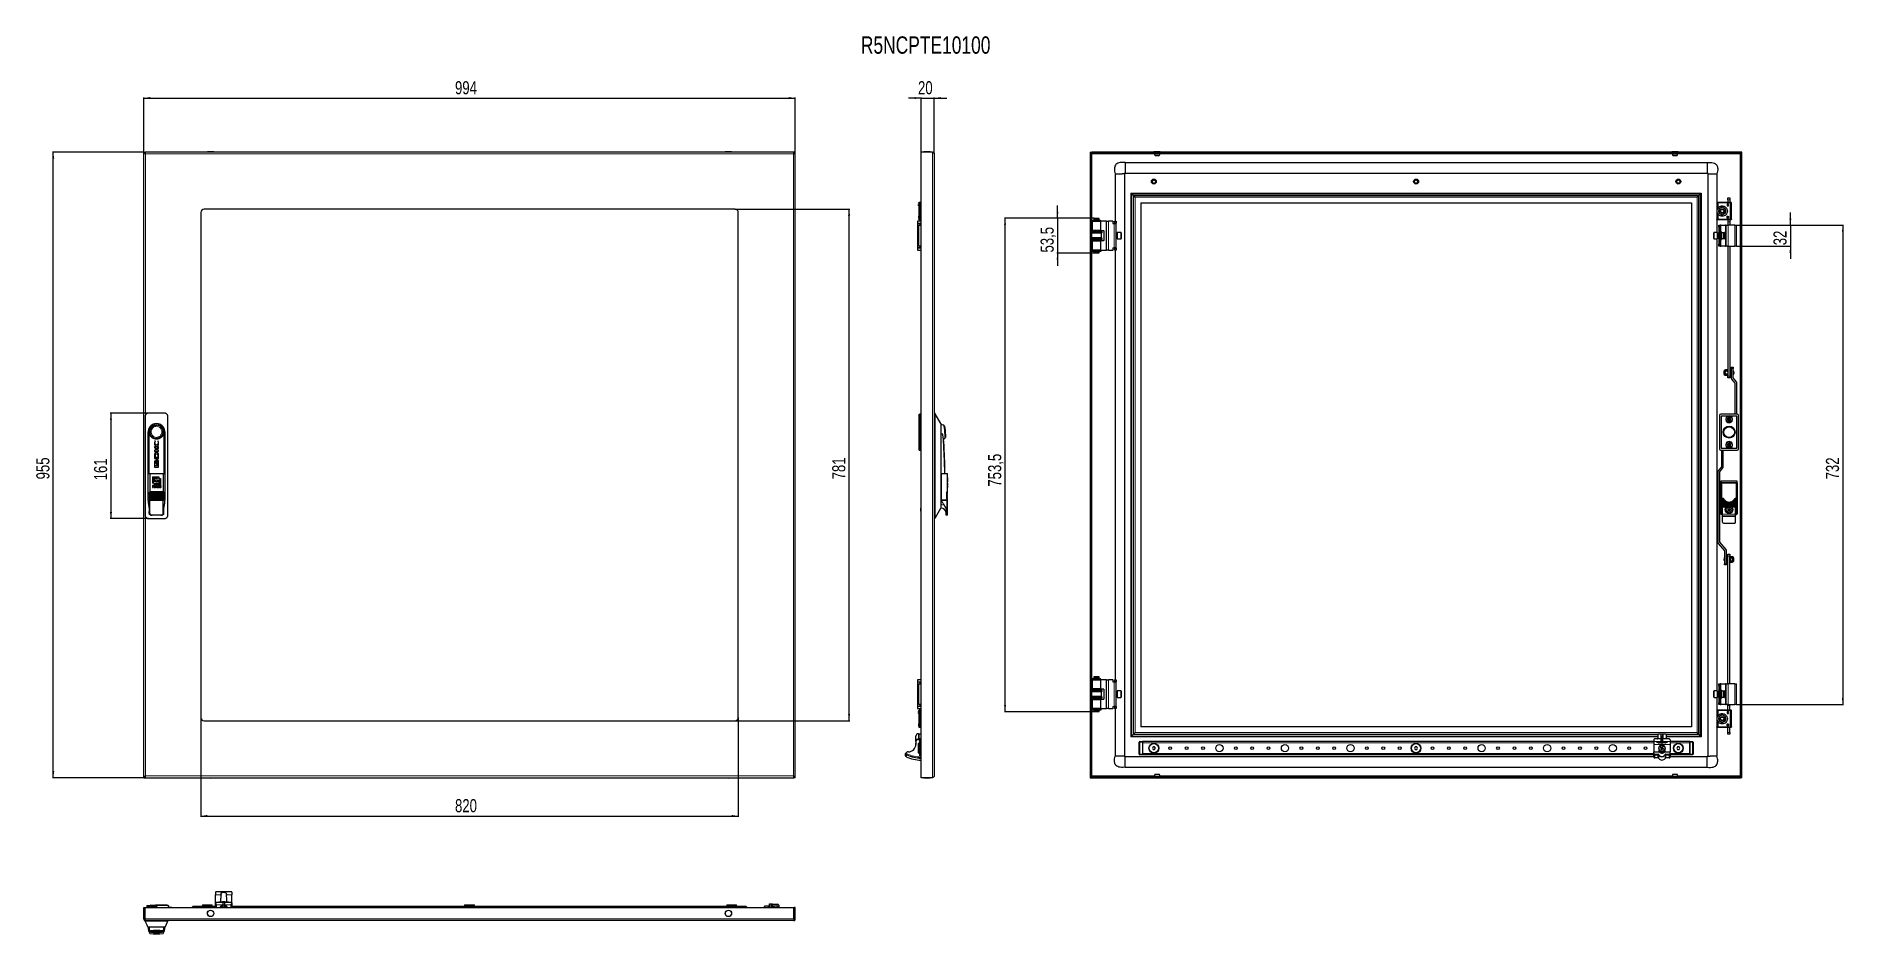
# Model space of a CAD drawing. Header units: millimetres. Extents: x -774 to 1984, y -501 to 869.
import ezdxf

# ---------------------------------------------------------------- set-up
doc = ezdxf.new("R2010")
doc.units = ezdxf.units.MM
doc.layers.add('FORMAT', color=7, linetype='Continuous')
doc.styles.add('SLDTEXTSTYLE0', font='TXT', dxfattribs={"width": 0.75})
doc.dimstyles.new('SLDDIMSTYLE0', dxfattribs={"dimtxt": 20, "dimasz": 10, "dimexe": 0, "dimexo": 0.0625, "dimgap": 5, "dimtad": 2, "dimdec": 1, "dimrnd": 1e-09, "dimzin": 12, "dimdsep": 46, "dimtxsty": 'SLDTEXTSTYLE0', "dimsah": 1, "dimcen": 0.09, "dimadec": 0, "dimazin": 3, "dimtfac": 1, "dimtofl": 0, "dimtmove": 0, "dimatfit": 3, "dimfxl": 0, "dimfrac": 2, "dimtolj": 1, "dimtzin": 12, "dimarcsym": 0})
doc.dimstyles.new('SLDDIMSTYLE1', dxfattribs={"dimtxt": 20, "dimasz": 10, "dimexe": 0, "dimexo": 0.0625, "dimgap": 5, "dimtad": 2, "dimdec": 1, "dimrnd": 1e-09, "dimzin": 12, "dimdsep": 46, "dimtxsty": 'SLDTEXTSTYLE0', "dimsah": 1, "dimcen": 0.09, "dimadec": 0, "dimazin": 3, "dimtfac": 1, "dimtmove": 0, "dimatfit": 0, "dimfxl": 0, "dimfrac": 2, "dimtolj": 1, "dimtzin": 12, "dimarcsym": 0})

msp = doc.modelspace()

# ---------------------------------------------------------------- texts
at = {"layer": 'FORMAT', "insert": (484.35, 868.88), "char_height": 26.4583, "attachment_point": 1, "style": 'SLDTEXTSTYLE0'}
msp.add_mtext('R5NCPTE10100', dxfattribs=at)

# ---------------------------------------------------------------- blocks, each defined once
blk = doc.blocks.new('_D')
at = {"layer": 'FORMAT'}
for p, q in [((-609.7, 692.2), (-609.7, 775.7)), ((-609.7, 774.7), (384.3, 774.7)), ((384.3, 692.2), (384.3, 775.7))]:
    blk.add_line(p, q, dxfattribs=at)
for points in [[(-609.7, 774.7), (-599.7, 773.2), (-599.7, 776.3)], [(384.3, 774.7), (374.3, 776.3), (374.3, 773.2)]]:
    blk.add_solid(points, dxfattribs=at)
at = {"layer": 'FORMAT', "insert": (-134.8, 800.5), "char_height": 20, "attachment_point": 1, "style": 'SLDTEXTSTYLE0'}
blk.add_mtext('994', dxfattribs=at)
blk = doc.blocks.new('_D_1')
at = {"layer": 'FORMAT'}
for p, q in [((-609.7, 692.2), (-748.7, 692.2)), ((-747.7, -262.8), (-747.7, 692.2)), ((-609.7, -262.8), (-748.7, -262.8))]:
    blk.add_line(p, q, dxfattribs=at)
for points in [[(-747.7, 692.2), (-749.2, 682.2), (-746.1, 682.2)], [(-747.7, -262.8), (-746.1, -252.8), (-749.2, -252.8)]]:
    blk.add_solid(points, dxfattribs=at)
at = {"layer": 'FORMAT', "insert": (-773.5, 192.6), "char_height": 20, "attachment_point": 1, "rotation": 90, "style": 'SLDTEXTSTYLE0'}
blk.add_mtext('955', dxfattribs=at)
blk = doc.blocks.new('_D_2')
at = {"layer": 'FORMAT'}
for p, q in [((-522.7, -170.8), (-522.7, -322.3)), ((297.3, -170.8), (297.3, -322.3)), ((-522.7, -321.3), (297.3, -321.3))]:
    blk.add_line(p, q, dxfattribs=at)
for points in [[(-522.7, -321.3), (-512.7, -322.8), (-512.7, -319.7)], [(297.3, -321.3), (287.3, -319.7), (287.3, -322.8)]]:
    blk.add_solid(points, dxfattribs=at)
at = {"layer": 'FORMAT', "insert": (-134.8, -295.5), "char_height": 20, "attachment_point": 1, "style": 'SLDTEXTSTYLE0'}
blk.add_mtext('820', dxfattribs=at)
blk = doc.blocks.new('_D_3')
at = {"layer": 'FORMAT'}
for p, q in [((292.3, 605.2), (467.3, 605.2)), ((466.3, -175.8), (466.3, 605.2)), ((292.3, -175.8), (467.3, -175.8))]:
    blk.add_line(p, q, dxfattribs=at)
for points in [[(466.3, 605.2), (464.8, 595.2), (467.9, 595.2)], [(466.3, -175.8), (467.9, -165.8), (464.8, -165.8)]]:
    blk.add_solid(points, dxfattribs=at)
at = {"layer": 'FORMAT', "insert": (440.6, 192.6), "char_height": 20, "attachment_point": 1, "rotation": 90, "style": 'SLDTEXTSTYLE0'}
blk.add_mtext('781', dxfattribs=at)
blk = doc.blocks.new('_D_4')
at = {"layer": 'FORMAT'}
for p, q in [((-602.2, 293.7), (-660.7, 293.7)), ((-659.7, 293.7), (-659.7, 132.7)), ((-602.2, 132.7), (-660.7, 132.7))]:
    blk.add_line(p, q, dxfattribs=at)
for points in [[(-659.7, 293.7), (-661.2, 283.7), (-658.1, 283.7)], [(-659.7, 132.7), (-658.1, 142.7), (-661.2, 142.7)]]:
    blk.add_solid(points, dxfattribs=at)
at = {"layer": 'FORMAT', "insert": (-685.5, 191.1), "char_height": 20, "attachment_point": 1, "rotation": 90, "style": 'SLDTEXTSTYLE0'}
blk.add_mtext('161', dxfattribs=at)
blk = doc.blocks.new('_D_5')
at = {"layer": 'FORMAT'}
for p, q in [((576.3, 774.7), (557, 774.7)), ((576.3, 692.2), (576.3, 775.7)), ((576.3, 774.7), (596.3, 774.7)), ((596.3, 689.6), (596.3, 775.7)), ((596.3, 774.7), (615.5, 774.7))]:
    blk.add_line(p, q, dxfattribs=at)
for points in [[(576.3, 774.7), (566.3, 776.3), (566.3, 773.2)], [(596.3, 774.7), (606.3, 773.2), (606.3, 776.3)]]:
    blk.add_solid(points, dxfattribs=at)
at = {"layer": 'FORMAT', "insert": (571.5, 800.5), "char_height": 20, "attachment_point": 1, "style": 'SLDTEXTSTYLE0'}
blk.add_mtext('20', dxfattribs=at)
blk = doc.blocks.new('_D_6')
at = {"layer": 'FORMAT'}
for p, q in [((840.4, 591.5), (703.3, 591.5)), ((704.3, -162), (704.3, 591.5)), ((840.4, -162), (703.3, -162))]:
    blk.add_line(p, q, dxfattribs=at)
for points in [[(704.3, 591.5), (702.8, 581.5), (705.8, 581.5)], [(704.3, -162), (705.8, -152), (702.8, -152)]]:
    blk.add_solid(points, dxfattribs=at)
at = {"layer": 'FORMAT', "insert": (678.5, 181.5), "char_height": 20, "attachment_point": 1, "rotation": 90, "style": 'SLDTEXTSTYLE0'}
blk.add_mtext('753,5', dxfattribs=at)
blk = doc.blocks.new('_D_7')
at = {"layer": 'FORMAT'}
for p, q in [((784.3, 591.5), (784.3, 610.7)), ((840.4, 591.5), (783.3, 591.5)), ((784.3, 591.5), (784.3, 538)), ((840.4, 538), (783.3, 538)), ((784.3, 538), (784.3, 518.7))]:
    blk.add_line(p, q, dxfattribs=at)
for points in [[(784.3, 591.5), (785.8, 601.5), (782.8, 601.5)], [(784.3, 538), (782.8, 528), (785.8, 528)]]:
    blk.add_solid(points, dxfattribs=at)
at = {"layer": 'FORMAT', "insert": (758.5, 538.9), "char_height": 20, "attachment_point": 1, "rotation": 90, "style": 'SLDTEXTSTYLE0'}
blk.add_mtext('53,5', dxfattribs=at)
blk = doc.blocks.new('_D_8')
at = {"layer": 'FORMAT'}
for p, q in [((1820.3, 580.7), (1983.3, 580.7)), ((1982.3, 580.7), (1982.3, -151.3)), ((1820.3, -151.3), (1983.3, -151.3))]:
    blk.add_line(p, q, dxfattribs=at)
for points in [[(1982.3, 580.7), (1980.8, 570.7), (1983.8, 570.7)], [(1982.3, -151.3), (1983.8, -141.3), (1980.8, -141.3)]]:
    blk.add_solid(points, dxfattribs=at)
at = {"layer": 'FORMAT', "insert": (1956.5, 192.6), "char_height": 20, "attachment_point": 1, "rotation": 90, "style": 'SLDTEXTSTYLE0'}
blk.add_mtext('732', dxfattribs=at)
blk = doc.blocks.new('_D_9')
at = {"layer": 'FORMAT'}
for p, q in [((1820.3, 580.7), (1903.3, 580.7)), ((1902.3, 580.7), (1902.3, 600)), ((1902.3, 580.7), (1902.3, 548.7)), ((1820.3, 548.7), (1903.3, 548.7)), ((1902.3, 548.7), (1902.3, 529.5))]:
    blk.add_line(p, q, dxfattribs=at)
for points in [[(1902.3, 580.7), (1903.8, 590.7), (1900.8, 590.7)], [(1902.3, 548.7), (1900.8, 538.7), (1903.8, 538.7)]]:
    blk.add_solid(points, dxfattribs=at)
at = {"layer": 'FORMAT', "insert": (1876.5, 550), "char_height": 20, "attachment_point": 1, "rotation": 90, "style": 'SLDTEXTSTYLE0'}
blk.add_mtext('32', dxfattribs=at)

# ---------------------------------------------------------------- dimensions: what is measured, and where the dimension line sits
at = {"layer": 'FORMAT'}
for base, p1, p2, dimstyle, picture, middle in [((384.33, 774.73), (-609.67, 692.23), (384.33, 692.23), 'SLDDIMSTYLE0', '_D', (-112.67, 774.73)), ((596.26, 774.73), (576.26, 692.23), (596.26, 689.63), 'SLDDIMSTYLE1', '_D_5', (586.26, 774.73))]:
    dim = msp.add_linear_dim(base=base, p1=p1, p2=p2, dimstyle=dimstyle, dxfattribs=at)
    dim.commit()
    dim.dimension.update_dxf_attribs({"geometry": picture, "text_midpoint": middle, "dimtype": 160})
for base, p1, p2, angle, dimstyle, picture, middle in [((-747.68, 692.23), (-609.67, -262.77), (-609.67, 692.23), 90, 'SLDDIMSTYLE0', '_D_1', (-747.68, 214.73)), ((784.3, 537.98), (840.38, 591.48), (840.38, 537.98), 90, 'SLDDIMSTYLE1', '_D_7', (784.3, 564.73)), ((466.33, 605.23), (292.33, -175.77), (292.33, 605.23), 90, 'SLDDIMSTYLE0', '_D_3', (466.33, 214.73)), ((704.3, 591.48), (840.38, -162.02), (840.38, 591.48), 90, 'SLDDIMSTYLE0', '_D_6', (704.3, 214.73)), ((1902.31, 548.73), (1820.3, 580.73), (1820.3, 548.73), 90, 'SLDDIMSTYLE1', '_D_9', (1902.31, 564.73)), ((1982.31, -151.27), (1820.3, 580.73), (1820.3, -151.27), 90, 'SLDDIMSTYLE0', '_D_8', (1982.31, 214.73)), ((-659.68, 132.73), (-602.17, 293.73), (-602.17, 132.73), 90, 'SLDDIMSTYLE0', '_D_4', (-659.68, 213.23)), ((297.33, -321.27), (-522.67, -170.77), (297.33, -170.77), 0, 'SLDDIMSTYLE0', '_D_2', (-112.67, -321.27))]:
    dim = msp.add_linear_dim(base=base, p1=p1, p2=p2, angle=angle, dimstyle=dimstyle, dxfattribs=at)
    dim.commit()
    dim.dimension.update_dxf_attribs({"geometry": picture, "text_midpoint": middle, "dimtype": 160})

# ---------------------------------------------------------------- linework, layer by layer
at = {"color": 7, "linetype": 'Continuous', "lineweight": 25}
for p, q in [((-609.67, 692.23), (-607.67, 692.23)), ((-609.67, -262.77), (-609.67, 692.23)), ((-607.37, 690.5), (-607.37, 692.23)), ((382.03, 692.23), (-607.37, 692.23)), ((382.03, 692.23), (382.03, 690.53)), ((384.33, 692.23), (382.33, 692.23)), ((384.33, -262.77), (384.33, 692.23)), ((576.26, -262.77), (576.26, 692.23)), ((593.66, 692.23), (576.26, 692.23)), ((596.26, 689.63), (596.26, 290.73)), ((834.3, 692.23), (834.3, -262.77)), ((834.3, 692.23), (836.3, 692.23)), ((836.3, 692.23), (836.3, -262.77)), ((836.6, 690.23), (836.6, 692.23)), ((1826, 692.23), (836.6, 692.23)), ((1826, 690.23), (836.6, 690.23)), ((836.9, 689.63), (836.7, 690.23)), ((1825.91, 690.23), (1825.7, 689.63)), ((1826, 690.23), (1826, 692.23)), ((1828.3, 692.23), (1826.3, 692.23)), ((1826.3, -262.77), (1826.3, 692.23)), ((1828.3, -262.77), (1828.3, 692.23)), ((887.3, 676.23), (887.3, 660.39)), ((887.3, 676.23), (1775.3, 676.23)), ((936.3, 687.61), (932.71, 687.61)), ((933.2, 687.23), (939.41, 687.23)), ((939.89, 687.61), (936.3, 687.61)), ((1729.89, 687.61), (1722.71, 687.61)), ((1723.2, 687.23), (1729.41, 687.23)), ((872.3, 659.23), (873.28, 659.23)), ((872.3, 659.23), (872.3, 586.73)), ((873.28, 659.23), (875.73, 659.23)), ((875.73, 659.23), (879.3, 659.23)), ((879.3, 659.23), (882.87, 659.23)), ((886.3, 659.23), (886.3, -229.77)), ((887.3, 660.23), (1775.3, 660.23)), ((1776.3, 659.23), (1776.3, -229.77)), ((1790.3, 659.23), (1790.3, 614.9)), ((572.66, 614.73), (572.66, 589.73)), ((576.26, 615.23), (574.66, 615.23)), ((896.3, 629.73), (896.3, -200.27)), ((896.3, 629.73), (897.3, 628.73)), ((896.3, 629.73), (1766.3, 629.73)), ((897.4, 628.63), (899.71, 626.32)), ((899.71, 626.32), (900.4, 625.63)), ((900.4, 625.63), (902.71, 623.32)), ((911.3, 614.73), (1751.3, 614.73)), ((911.3, 614.73), (911.3, -185.27)), ((1751.3, 614.73), (1751.3, -185.27)), ((1759.89, 623.32), (1762.2, 625.63)), ((1762.2, 625.63), (1762.89, 626.32)), ((1762.89, 626.32), (1765.2, 628.63)), ((1765.3, 628.73), (1766.3, 629.73)), ((1766.3, 629.73), (1766.3, -200.27)), ((1790.3, 614.73), (1790.3, 589.73)), ((1791.13, 605.35), (1792.64, 607.61)), ((1810.3, 615.23), (1792.3, 615.23)), ((1798.3, 607.94), (1793.35, 605.09)), ((1803.25, 605.09), (1798.3, 607.94)), ((1805.74, 612.19), (1805.74, 610.32)), ((1806.2, 610.32), (1806.2, 610.6)), ((1806.27, 611.93), (1806.27, 612.15)), ((1806.65, 611.93), (1806.27, 611.93)), ((1806.27, 611.58), (1806.7, 611.58)), ((1806.27, 610.99), (1806.27, 611.58)), ((1807, 622.43), (1810, 622.43)), ((1807, 619.43), (1807, 622.43)), ((1807, 619.43), (1807, 615.23)), ((1810, 622.43), (1810, 619.43)), ((1810, 619.43), (1810, 615.23)), ((1810.9, 615.23), (1810.65, 615.23)), ((1812.3, 589.73), (1812.3, 614.73)), ((-522.67, 600.23), (-522.67, -170.77)), ((292.33, 605.23), (-517.67, 605.23)), ((297.33, -170.77), (297.33, 600.23)), ((570.71, 586.23), (570.71, 584.23)), ((576.26, 586.73), (571.21, 586.73)), ((571.21, 583.73), (574.71, 583.73)), ((571.21, 583.73), (571.21, 583.43)), ((571.21, 546.03), (571.21, 583.43)), ((571.21, 583.43), (574.21, 583.43)), ((572.76, 580.73), (575.76, 580.73)), ((572.76, 548.73), (572.76, 580.73)), ((573.71, 583.73), (573.71, 583.43)), ((574.21, 583.43), (574.71, 583.43)), ((574.66, 589.23), (576.26, 589.23)), ((574.71, 583.43), (574.71, 583.73)), ((576.26, 580.73), (575.76, 580.73)), ((836.65, 588.43), (836.65, 587.53)), ((836.65, 588.43), (849.54, 588.43)), ((836.65, 587.53), (849.54, 587.53)), ((837.35, 586.73), (837.35, 572.73)), ((837.35, 586.73), (850.25, 586.73)), ((840.38, 591.48), (839.8, 590.48)), ((839.8, 590.48), (839.8, 588.48)), ((847.8, 590.48), (839.8, 590.48)), ((844.56, 588.48), (839.8, 588.48)), ((839.8, 587.48), (839.8, 586.73)), ((844.56, 587.48), (839.8, 587.48)), ((840.3, 588.48), (840.3, 588.43)), ((840.3, 587.53), (840.3, 587.48)), ((840.38, 591.48), (847.22, 591.48)), ((847.8, 588.48), (844.56, 588.48)), ((847.8, 587.48), (844.56, 587.48)), ((847.8, 590.48), (847.22, 591.48)), ((847.3, 588.43), (847.3, 588.48)), ((847.3, 587.48), (847.3, 587.53)), ((847.8, 588.48), (847.8, 590.48)), ((847.8, 586.73), (847.8, 587.48)), ((849.54, 588.43), (849.63, 588.43)), ((849.54, 587.53), (849.63, 587.53)), ((849.63, 587.53), (849.63, 588.43)), ((849.63, 588.43), (849.84, 588.43)), ((849.63, 587.53), (849.84, 587.53)), ((849.84, 587.53), (849.84, 588.43)), ((850.25, 572.73), (850.25, 586.73)), ((858.35, 586.73), (850.25, 586.73)), ((858.85, 586.73), (858.35, 586.73)), ((858.85, 586.73), (861.85, 586.73)), ((858.85, 542.73), (858.85, 586.73)), ((868.85, 586.73), (861.85, 586.73)), ((868.85, 586.73), (868.85, 583.43)), ((868.85, 583.43), (870.85, 583.43)), ((870.85, 583.43), (873.85, 583.43)), ((871.35, 586.73), (873.85, 586.73)), ((871.35, 586.23), (871.35, 586.73)), ((871.35, 586.23), (871.35, 584.23)), ((871.35, 583.73), (871.35, 584.23)), ((873.85, 583.73), (871.35, 583.73)), ((871.35, 583.73), (871.35, 583.43)), ((873.85, 586.73), (873.85, 586.23)), ((873.85, 586.23), (873.85, 584.23)), ((873.85, 584.23), (873.85, 583.73)), ((873.85, 583.43), (873.85, 583.73)), ((873.85, 546.03), (873.85, 583.43)), ((1790.3, 589.55), (1790.3, 569.73)), ((1792.64, 596.85), (1791.13, 599.1)), ((1792.3, 589.23), (1810.3, 589.23)), ((1793.3, 580.73), (1795.3, 580.73)), ((1793.3, 579.73), (1793.3, 580.73)), ((1793.3, 578.73), (1793.3, 579.73)), ((1793.35, 605.09), (1793.35, 603.23)), ((1793.35, 603.23), (1795.31, 603.23)), ((1793.35, 601.23), (1793.35, 603.23)), ((1793.35, 601.23), (1795.31, 601.23)), ((1793.35, 601.23), (1793.35, 599.37)), ((1793.35, 599.37), (1798.3, 596.51)), ((1795.3, 580.73), (1795.3, 579.73)), ((1796.3, 580.73), (1795.3, 580.73)), ((1795.3, 578.73), (1795.3, 579.73)), ((1796.01, 603.23), (1795.31, 603.23)), ((1795.31, 601.23), (1796.01, 601.23)), ((1796.3, 580.73), (1803.3, 580.73)), ((1798.3, 596.51), (1803.25, 599.37)), ((1801.29, 603.23), (1800.59, 603.23)), ((1800.59, 601.23), (1801.29, 601.23)), ((1801.29, 603.23), (1803.25, 603.23)), ((1801.29, 601.23), (1803.25, 601.23)), ((1803.25, 603.23), (1803.25, 605.09)), ((1803.25, 603.23), (1803.25, 601.23)), ((1803.25, 599.37), (1803.25, 601.23)), ((1804.3, 580.73), (1803.3, 580.73)), ((1804.3, 548.73), (1804.3, 580.73)), ((1804.3, 580.73), (1807.3, 580.73)), ((1805.74, 592.27), (1805.74, 594.14)), ((1806.2, 594.14), (1806.2, 593.86)), ((1806.27, 592.88), (1806.27, 593.46)), ((1806.7, 592.88), (1806.27, 592.88)), ((1806.65, 592.52), (1806.27, 592.52)), ((1806.27, 592.52), (1806.27, 592.3)), ((1807, 589.32), (1807, 585.93)), ((1807, 585.93), (1807, 580.73)), ((1817.3, 580.73), (1807.3, 580.73)), ((1810, 589.32), (1810, 585.93)), ((1810, 585.93), (1810, 580.73)), ((1810.65, 589.23), (1810.9, 589.23)), ((1817.3, 580.73), (1820.3, 580.73)), ((1820.3, 548.73), (1820.3, 580.73)), ((836.3, 571.73), (851.3, 571.73)), ((851.3, 571.13), (836.3, 571.13)), ((851.3, 568.33), (836.3, 568.33)), ((851.3, 561.13), (836.3, 561.13)), ((851.3, 558.33), (836.3, 558.33)), ((836.3, 557.73), (851.3, 557.73)), ((850.25, 572.73), (837.35, 572.73)), ((837.35, 556.73), (837.35, 542.73)), ((837.35, 556.73), (850.25, 556.73)), ((839.8, 572.73), (839.8, 571.73)), ((839.8, 557.73), (839.8, 556.73)), ((847.8, 571.73), (847.8, 572.73)), ((847.8, 556.73), (847.8, 557.73)), ((850.25, 572.73), (854.35, 572.73)), ((850.25, 542.73), (850.25, 556.73)), ((854.35, 556.73), (850.25, 556.73)), ((851.3, 571.13), (851.3, 571.73)), ((852, 570.44), (851.3, 571.13)), ((851.3, 568.33), (852, 569.01)), ((851.3, 561.13), (851.3, 568.33)), ((852, 560.44), (851.3, 561.13)), ((851.3, 558.33), (852, 559.01)), ((851.3, 557.73), (851.3, 558.33)), ((854.85, 572.23), (854.85, 557.23)), ((875.1, 567.73), (873.85, 567.73)), ((873.85, 561.73), (875.1, 561.73)), ((880.75, 569.73), (875.35, 569.73)), ((875.35, 569.73), (875.35, 559.73)), ((875.35, 559.73), (880.75, 559.73)), ((881.35, 569.13), (881.35, 560.33)), ((1785.3, 562.48), (1785.3, 569.13)), ((1785.3, 560.33), (1785.3, 562.48)), ((1791.3, 569.73), (1785.9, 569.73)), ((1785.9, 559.73), (1791.3, 559.73)), ((1790.3, 559.73), (1790.3, -130.27)), ((1791.3, 562.17), (1791.3, 569.73)), ((1791.3, 559.73), (1791.3, 562.17)), ((1792.8, 567.73), (1791.55, 567.73)), ((1791.55, 561.73), (1792.8, 561.73)), ((1793.3, 569.73), (1792.8, 569.73)), ((1792.8, 569.73), (1792.8, 568.52)), ((1792.8, 568.52), (1792.8, 559.73)), ((1792.8, 559.73), (1793.3, 559.73)), ((1793.3, 577.73), (1793.3, 578.73)), ((1795.3, 577.73), (1793.3, 577.73)), ((1793.3, 577.73), (1793.3, 577.23)), ((1795.3, 577.23), (1793.3, 577.23)), ((1793.3, 577.23), (1793.3, 552.23)), ((1795.3, 552.23), (1793.3, 552.23)), ((1793.3, 552.23), (1793.3, 551.73)), ((1793.3, 551.73), (1795.3, 551.73)), ((1793.3, 550.73), (1793.3, 551.73)), ((1795.3, 578.73), (1795.3, 577.73)), ((1795.3, 577.73), (1795.3, 577.23)), ((1795.3, 577.23), (1795.3, 552.23)), ((1795.3, 570.73), (1796.3, 570.73)), ((1796.3, 558.73), (1795.3, 558.73)), ((1795.3, 552.23), (1795.3, 551.73)), ((1795.3, 551.73), (1795.3, 550.73)), ((1797, 570.73), (1796.3, 570.73)), ((1796.3, 558.73), (1797, 558.73)), ((1797, 570.73), (1797, 570.28)), ((1797, 559.18), (1797, 558.73)), ((1800.94, 569.23), (1797.8, 569.23)), ((1797.8, 560.23), (1797.8, 569.23)), ((1797.8, 560.23), (1800.94, 560.23)), ((1801.8, 568.73), (1800.94, 569.23)), ((1800.94, 560.23), (1800.94, 569.23)), ((1800.94, 560.23), (1801.8, 560.73)), ((1801.8, 560.73), (1801.8, 568.73)), ((1802.6, 558.73), (1802.6, 570.73)), ((1803.3, 570.73), (1802.6, 570.73)), ((1802.6, 558.73), (1803.3, 558.73)), ((1803.3, 570.73), (1804.3, 570.73)), ((1804.3, 558.73), (1803.3, 558.73)), ((570.71, 545.23), (570.71, 543.23)), ((574.21, 546.03), (571.21, 546.03)), ((571.21, 546.03), (571.21, 545.73)), ((574.71, 545.73), (571.21, 545.73)), ((571.21, 542.73), (576.26, 542.73)), ((575.76, 548.73), (572.76, 548.73)), ((573.71, 546.03), (573.71, 545.73)), ((574.71, 546.03), (574.21, 546.03)), ((574.71, 545.73), (574.71, 546.03)), ((575.76, 548.73), (576.26, 548.73)), ((836.65, 541.93), (836.65, 541.03)), ((836.65, 541.93), (850.95, 541.93)), ((836.65, 541.03), (850.95, 541.03)), ((850.25, 542.73), (837.35, 542.73)), ((839.8, 542.73), (839.8, 541.98)), ((844.56, 541.98), (839.8, 541.98)), ((839.8, 540.98), (839.8, 538.98)), ((844.56, 540.98), (839.8, 540.98)), ((839.8, 538.98), (840.38, 537.98)), ((839.8, 538.98), (844.56, 538.98)), ((840.3, 541.98), (840.3, 541.93)), ((840.3, 541.03), (840.3, 540.98)), ((844.45, 537.98), (840.38, 537.98)), ((847.22, 537.98), (844.45, 537.98)), ((847.8, 541.98), (844.56, 541.98)), ((847.8, 540.98), (844.56, 540.98)), ((844.56, 538.98), (847.8, 538.98)), ((847.22, 537.98), (847.8, 538.98)), ((847.3, 541.93), (847.3, 541.98)), ((847.3, 540.98), (847.3, 541.03)), ((847.8, 541.98), (847.8, 542.73)), ((847.8, 538.98), (847.8, 540.98)), ((850.25, 542.73), (858.35, 542.73)), ((850.95, 541.03), (850.95, 541.93)), ((858.35, 542.73), (858.85, 542.73)), ((861.85, 542.73), (858.85, 542.73)), ((861.85, 542.73), (868.85, 542.73)), ((868.85, 546.03), (870.85, 546.03)), ((868.85, 546.03), (868.85, 542.73)), ((873.85, 546.03), (870.85, 546.03)), ((871.35, 546.03), (871.35, 545.73)), ((871.35, 545.73), (873.85, 545.73)), ((871.35, 545.23), (871.35, 545.73)), ((871.35, 545.23), (871.35, 543.23)), ((871.35, 542.73), (871.35, 543.23)), ((873.85, 542.73), (871.35, 542.73)), ((872.3, 542.73), (872.3, -113.27)), ((873.85, 545.73), (873.85, 546.03)), ((873.85, 545.73), (873.85, 545.23)), ((873.85, 545.23), (873.85, 543.23)), ((873.85, 543.23), (873.85, 542.73)), ((1793.3, 549.73), (1793.3, 550.73)), ((1793.3, 548.73), (1793.3, 549.73)), ((1795.3, 548.73), (1793.3, 548.73)), ((1795.3, 549.73), (1795.3, 550.73)), ((1795.3, 549.73), (1795.3, 548.73)), ((1795.3, 548.73), (1796.3, 548.73)), ((1803.3, 548.73), (1796.3, 548.73)), ((1803.3, 548.73), (1804.3, 548.73)), ((1807.3, 548.73), (1804.3, 548.73)), ((1807, 548.73), (1807, 350.43)), ((1807.3, 548.73), (1817.3, 548.73)), ((1810, 548.73), (1810, 350.43)), ((1820.3, 548.73), (1817.3, 548.73)), ((1803, 359.28), (1801.8, 359.28)), ((1801.8, 355.43), (1801.8, 359.28)), ((1803.35, 359.88), (1803, 359.28)), ((1803, 355.43), (1803, 359.28)), ((1806.46, 359.88), (1803.35, 359.88)), ((1806.8, 359.28), (1806.46, 359.88)), ((1806.8, 359.28), (1806.8, 351.58)), ((1812, 359.43), (1810, 359.43)), ((1812, 363.73), (1815, 363.73)), ((1812, 361.73), (1812, 363.73)), ((1812, 361.73), (1812, 347.8)), ((1815, 363.73), (1815, 361.73)), ((1815, 347.8), (1815, 361.73)), ((1801.8, 358.38), (1801.3, 357.88)), ((1801.3, 352.98), (1801.3, 357.88)), ((1801.3, 352.98), (1801.8, 352.48)), ((1801.8, 351.58), (1801.8, 355.43)), ((1801.8, 351.58), (1803, 351.58)), ((1803, 351.58), (1803, 355.43)), ((1803, 351.58), (1803.35, 350.98)), ((1806.46, 357.65), (1803.35, 357.65)), ((1806.46, 353.2), (1803.35, 353.2)), ((1806.46, 350.98), (1803.35, 350.98)), ((1806.46, 350.98), (1806.8, 351.58)), ((1807, 358.38), (1806.8, 358.38)), ((1806.8, 352.48), (1807, 352.48)), ((1807, 347.43), (1807, 350.43)), ((1810, 347.43), (1807, 347.43)), ((1810, 351.43), (1812, 351.43)), ((1810, 350.43), (1810, 347.43)), ((1812.69, 345.82), (1817.56, 339.64)), ((1819.91, 341.5), (1815.04, 347.67)), ((1817.6, 339.52), (1817.6, 292.23)), ((1820.6, 292.23), (1820.6, 339.52)), ((-607.67, 288.23), (-607.67, 138.23)), ((-578.17, 293.73), (-602.17, 293.73)), ((-572.67, 138.23), (-572.67, 288.23)), ((573.36, 292.23), (574.26, 292.23)), ((573.36, 290.23), (573.36, 292.23)), ((573.36, 239.23), (573.36, 290.23)), ((574.66, 291.83), (574.66, 290.23)), ((574.66, 291.43), (576.26, 291.43)), ((574.66, 290.23), (574.66, 239.23)), ((597.26, 293.73), (596.26, 293.73)), ((596.26, 290.73), (596.26, 288.23)), ((596.26, 288.23), (596.26, 138.23)), ((597.26, 288.23), (597.26, 138.23)), ((606.26, 277.73), (598.33, 291.81)), ((606.26, 277.73), (606.26, 272.26)), ((1794.3, 290.23), (1794.3, 239.23)), ((1821.3, 292.23), (1796.3, 292.23)), ((1796.8, 289.23), (1796.8, 240.23)), ((1807.2, 289.23), (1796.8, 289.23)), ((1806.9, 284.39), (1806.53, 284.83)), ((1808.1, 284.83), (1806.53, 284.83)), ((1806.9, 284.07), (1806.53, 283.63)), ((1806.53, 283.63), (1808.1, 283.63)), ((1808.1, 284.39), (1806.9, 284.39)), ((1806.9, 284.07), (1808.1, 284.07)), ((1808.2, 286.5), (1808.2, 284.93)), ((1808.64, 286.13), (1808.2, 286.5)), ((1808.2, 283.53), (1808.2, 281.96)), ((1808.64, 282.32), (1808.2, 281.96)), ((1808.64, 286.13), (1808.64, 284.93)), ((1808.64, 283.53), (1808.64, 282.32)), ((1808.96, 286.13), (1809.4, 286.5)), ((1808.96, 284.93), (1808.96, 286.13)), ((1808.96, 282.32), (1808.96, 283.53)), ((1808.96, 282.32), (1809.4, 281.96)), ((1809.4, 284.93), (1809.4, 286.5)), ((1809.4, 281.96), (1809.4, 283.53)), ((1811.07, 284.83), (1809.5, 284.83)), ((1810.71, 284.39), (1809.5, 284.39)), ((1809.5, 284.07), (1810.71, 284.07)), ((1809.5, 283.63), (1811.07, 283.63)), ((1820.8, 289.23), (1810.4, 289.23)), ((1810.71, 284.39), (1811.07, 284.83)), ((1810.71, 284.07), (1811.07, 283.63)), ((1820.8, 240.23), (1820.8, 289.23)), ((1823.3, 239.23), (1823.3, 290.23)), ((-603.17, 264.73), (-603.17, 161.73)), ((-601.17, 201.73), (-601.17, 261.73)), ((-601.17, 261.73), (-601.17, 261.73)), ((-592.87, 251.4), (-593.4, 248.25)), ((-591.79, 251.03), (-592.87, 251.4)), ((-591.79, 250.74), (-591.79, 251.03)), ((-587.38, 251.01), (-588.19, 251.29)), ((-588.19, 251.29), (-588.19, 251.05)), ((-586.95, 248.22), (-587.38, 251.01)), ((-579.17, 261.73), (-579.17, 201.73)), ((-579.17, 261.73), (-579.17, 261.73)), ((-577.17, 161.73), (-577.17, 264.73)), ((606.26, 272.26), (606.26, 264.73)), ((606.26, 264.73), (606.26, 161.73)), ((610.78, 245.06), (610.38, 254.25)), ((610.49, 251.03), (610.44, 251.4)), ((610.5, 251.03), (610.45, 251.4)), ((610.45, 251.4), (610.57, 248.25)), ((610.5, 250.74), (610.49, 251.03)), ((610.5, 251.03), (610.49, 251.03)), ((610.51, 250.74), (610.5, 251.03)), ((610.51, 250.74), (610.5, 250.74)), ((613.2, 256.66), (613.2, 256.85)), ((-590.53, 239.06), (-593.32, 242.85)), ((-593.32, 242.85), (-593.32, 241.16)), ((-593.32, 241.16), (-590.36, 237.17)), ((-590.36, 237.17), (-593.32, 237.17)), ((-593.32, 237.17), (-593.32, 234.95)), ((-593.32, 234.95), (-587.03, 234.95)), ((-593.31, 228.54), (-593.31, 224.31)), ((-593.31, 224.31), (-587.02, 224.31)), ((-592.36, 229.21), (-592.44, 228.23)), ((-592.44, 228.23), (-592.44, 226.68)), ((-592.44, 226.68), (-587.8, 226.68)), ((-587.03, 242.94), (-590.53, 239.06)), ((-590.21, 222.08), (-590.44, 222.22)), ((-589.47, 222.6), (-590.15, 222.6)), ((-589.84, 221.68), (-590.07, 221.96)), ((-589.73, 219.31), (-589.46, 220.87)), ((-589.46, 220.87), (-589.69, 221.43)), ((-589.67, 237.17), (-587.03, 240.21)), ((-587.03, 237.17), (-589.67, 237.17)), ((-588.38, 222.6), (-589.08, 222.6)), ((-587.8, 226.68), (-587.8, 228.1)), ((-587.05, 229.37), (-587.23, 230.99)), ((-587.02, 228.37), (-587.05, 229.37)), ((-587.03, 240.21), (-587.03, 242.94)), ((-587.03, 234.95), (-587.03, 237.17)), ((-587.02, 228.35), (-587.02, 228.37)), ((-587.02, 228.33), (-587.02, 228.35)), ((-587.02, 224.31), (-587.02, 228.33)), ((573.36, 237.23), (573.36, 239.23)), ((573.36, 237.23), (574.26, 237.23)), ((574.66, 239.23), (574.66, 237.63)), ((576.26, 238.03), (574.66, 238.03)), ((610.86, 242.97), (610.77, 245.06)), ((610.78, 245.04), (610.77, 245.04)), ((611.04, 239.06), (610.81, 242.85)), ((611.02, 239.46), (610.89, 242.55)), ((610.89, 241.16), (611.12, 237.17)), ((611.01, 239.46), (611.04, 239.06)), ((611.08, 237.8), (611.03, 239.06)), ((611.04, 239.06), (611.03, 239.06)), ((611.06, 237.17), (611.05, 237.17)), ((611.12, 237.17), (611.06, 237.17)), ((611.21, 234.95), (611.11, 237.17)), ((611.16, 234.95), (611.16, 234.96)), ((611.16, 234.95), (611.16, 234.95)), ((611.27, 233.69), (611.22, 234.95)), ((611.26, 233.68), (611.26, 233.69)), ((611.37, 231.22), (611.28, 233.36)), ((611.38, 231.23), (611.37, 231.23)), ((611.58, 226.68), (611.38, 231.25)), ((611.43, 229.21), (611.47, 228.23)), ((611.44, 229.21), (611.48, 228.23)), ((611.55, 226.68), (611.54, 226.68)), ((611.67, 224.31), (611.57, 226.68)), ((611.62, 224.31), (611.62, 224.31)), ((611.79, 221.84), (611.68, 224.31)), ((611.75, 222.6), (611.75, 222.6)), ((611.76, 222.6), (611.76, 222.6)), ((611.78, 222.08), (611.77, 222.22)), ((611.8, 221.68), (611.79, 221.96)), ((611.88, 219.91), (611.82, 221.16)), ((1796.3, 237.23), (1821.3, 237.23)), ((1796.8, 240.23), (1807.2, 240.23)), ((1797, 237.23), (1797, 212)), ((1800, 212), (1800, 237.23)), ((1806.9, 245.39), (1806.53, 245.83)), ((1806.53, 245.83), (1808.1, 245.83)), ((1806.9, 245.07), (1806.53, 244.63)), ((1808.1, 244.63), (1806.53, 244.63)), ((1806.9, 245.39), (1808.1, 245.39)), ((1808.1, 245.07), (1806.9, 245.07)), ((1808.2, 245.93), (1808.2, 247.5)), ((1808.64, 247.13), (1808.2, 247.5)), ((1808.2, 242.96), (1808.2, 244.53)), ((1808.64, 243.32), (1808.2, 242.96)), ((1808.64, 245.93), (1808.64, 247.13)), ((1808.64, 243.32), (1808.64, 244.53)), ((1808.96, 247.13), (1809.4, 247.5)), ((1808.96, 247.13), (1808.96, 245.93)), ((1808.96, 244.53), (1808.96, 243.32)), ((1808.96, 243.32), (1809.4, 242.96)), ((1809.4, 247.5), (1809.4, 245.93)), ((1809.4, 244.53), (1809.4, 242.96)), ((1809.5, 245.83), (1811.07, 245.83)), ((1809.5, 245.39), (1810.71, 245.39)), ((1810.71, 245.07), (1809.5, 245.07)), ((1811.07, 244.63), (1809.5, 244.63)), ((1810.4, 240.23), (1820.8, 240.23)), ((1810.71, 245.39), (1811.07, 245.83)), ((1810.71, 245.07), (1811.07, 244.63)), ((-603.14, 201.73), (-603.14, 161.23)), ((-603.14, 201.73), (-600.52, 201.73)), ((-600.52, 201.73), (-579.83, 201.73)), ((-600.52, 201.73), (-600.52, 173.73)), ((-596.52, 196.73), (-586.76, 196.73)), ((-596.52, 196.73), (-596.52, 186.97)), ((-594.56, 194.78), (-594.56, 188.92)), ((-594.56, 194.78), (-588.71, 194.78)), ((-593.59, 193.8), (-593.59, 188.92)), ((-588.71, 193.8), (-593.59, 193.8)), ((-593.32, 219.72), (-593.32, 211.88)), ((-592.81, 213.34), (-592.81, 219.59)), ((-592.81, 219.59), (-592.23, 219.59)), ((-587.51, 213.34), (-592.81, 213.34)), ((-592.23, 220.37), (-592.66, 220.37)), ((-592.66, 211.23), (-587.69, 211.23)), ((-592.23, 219.59), (-592.23, 220.37)), ((-590.5, 216.41), (-590.23, 216.55)), ((-590.3, 215.94), (-589.62, 215.94)), ((-590.08, 216.66), (-589.84, 216.94)), ((-589.45, 217.74), (-589.73, 219.31)), ((-589.68, 217.18), (-589.45, 217.74)), ((-589.23, 215.94), (-588.53, 215.94)), ((-588.71, 194.78), (-588.71, 193.8)), ((-587.51, 217.02), (-587.51, 213.34)), ((-587.03, 211.88), (-587.03, 219.72)), ((-586.76, 196.73), (-586.76, 193.8)), ((-586.76, 193.8), (-583.83, 193.8)), ((-583.83, 193.8), (-583.83, 184.04)), ((-579.83, 201.73), (-579.83, 173.73)), ((-579.83, 201.73), (-577.21, 201.73)), ((-577.21, 201.73), (-577.21, 161.23)), ((606.26, 201.73), (606.46, 201.73)), ((606.46, 201.73), (606.7, 201.73)), ((606.7, 201.73), (606.7, 161.23)), ((606.7, 201.73), (615.81, 201.73)), ((611.82, 220.37), (611.81, 220.37)), ((611.83, 220.37), (611.82, 220.37)), ((611.85, 219.59), (611.82, 220.37)), ((611.86, 219.59), (611.83, 220.37)), ((611.85, 219.59), (611.84, 219.59)), ((611.85, 220.41), (611.9, 219.31)), ((611.85, 219.59), (611.86, 219.59)), ((611.89, 219.6), (611.88, 219.91)), ((611.93, 218.7), (611.89, 219.49)), ((611.98, 217.47), (611.93, 218.7)), ((612.02, 216.66), (612.01, 216.94)), ((612.03, 216.41), (612.02, 216.55)), ((612.04, 215.94), (612.04, 215.94)), ((612.16, 213.34), (612.05, 216.02)), ((612.05, 215.94), (612.05, 215.94)), ((612.16, 211.88), (612.1, 213.32)), ((612.12, 213.34), (612.11, 213.34)), ((612.25, 211.23), (612.15, 213.34)), ((612.67, 201.73), (612.26, 211.23)), ((615.81, 201.73), (615.81, 173.73)), ((615.81, 201.73), (616.46, 201.73)), ((616.22, 196.73), (616.46, 196.73)), ((616.22, 196.73), (616.22, 186.97)), ((616.34, 194.78), (616.34, 188.92)), ((616.35, 194.78), (616.34, 194.78)), ((616.35, 194.78), (616.35, 188.92)), ((616.35, 194.78), (616.46, 194.78)), ((616.46, 193.8), (616.39, 193.8)), ((616.39, 193.8), (616.39, 188.92)), ((616.45, 194.78), (616.45, 196.73)), ((616.45, 191.85), (616.45, 193.8)), ((616.46, 196.73), (616.46, 201.73)), ((616.46, 193.8), (616.46, 194.78)), ((1791.5, 203.91), (1791.5, 96.93)), ((1796.96, 211.87), (1792.2, 205.9)), ((1794.5, 96.93), (1794.5, 203.91)), ((1794.55, 204.03), (1799.3, 210)), ((-600.77, 173.63), (-600.57, 173.63)), ((-579.78, 173.63), (-600.57, 173.63)), ((-579.78, 172.23), (-600.57, 172.23)), ((-579.78, 170.83), (-600.57, 170.83)), ((-579.78, 169.43), (-600.57, 169.43)), ((-579.78, 168.03), (-600.57, 168.03)), ((-579.78, 166.63), (-600.57, 166.63)), ((-593.59, 186.97), (-596.52, 186.97)), ((-594.45, 183.17), (-596.51, 183.17)), ((-596.51, 183.17), (-596.51, 180.2)), ((-596.51, 180.2), (-595.64, 180.2)), ((-595.64, 182.67), (-595.64, 181.87)), ((-595.64, 182.67), (-594.57, 182.67)), ((-594.61, 181.87), (-595.64, 181.87)), ((-595.64, 181.38), (-595.64, 180.2)), ((-595.64, 181.38), (-594.71, 181.38)), ((-593.59, 188.92), (-594.56, 188.92)), ((-594.08, 180.9), (-594.06, 180.58)), ((-593.93, 180.2), (-592.97, 180.2)), ((-593.59, 186.97), (-593.59, 184.04)), ((-583.83, 184.04), (-593.59, 184.04)), ((-593.14, 180.63), (-593.16, 180.99)), ((-593.14, 180.63), (-593.14, 180.62)), ((-592.97, 180.29), (-592.97, 180.2)), ((-591.13, 183.17), (-592.67, 180.2)), ((-592.67, 180.2), (-591.73, 180.2)), ((-591.73, 180.2), (-591.45, 180.81)), ((-591.64, 191.85), (-591.64, 188.92)), ((-591.64, 191.85), (-588.71, 191.85)), ((-588.71, 188.92), (-591.64, 188.92)), ((-591.64, 186.97), (-591.64, 185.99)), ((-591.64, 186.97), (-586.76, 186.97)), ((-585.78, 185.99), (-591.64, 185.99)), ((-591.45, 180.81), (-589.78, 180.81)), ((-591.22, 181.3), (-590.62, 182.57)), ((-590.02, 181.3), (-591.22, 181.3)), ((-590.11, 183.17), (-591.13, 183.17)), ((-590.62, 182.57), (-590.02, 181.3)), ((-588.56, 180.2), (-590.11, 183.17)), ((-589.78, 180.81), (-589.49, 180.2)), ((-589.49, 180.2), (-588.56, 180.2)), ((-588.71, 191.85), (-588.71, 188.92)), ((-586.79, 183.17), (-588.1, 183.17)), ((-588.1, 183.17), (-588.1, 180.2)), ((-588.1, 180.2), (-587.26, 180.2)), ((-587.26, 182.59), (-587.26, 180.2)), ((-587.26, 182.59), (-586.39, 180.2)), ((-585.93, 180.91), (-586.79, 183.17)), ((-586.76, 191.85), (-586.76, 186.97)), ((-586.76, 191.85), (-585.78, 191.85)), ((-586.39, 180.2), (-585.47, 180.2)), ((-585.08, 183.17), (-585.93, 180.91)), ((-585.78, 191.85), (-585.78, 185.99)), ((-585.47, 180.2), (-584.6, 182.59)), ((-583.76, 183.17), (-585.08, 183.17)), ((-584.6, 182.59), (-584.6, 180.2)), ((-584.6, 180.2), (-583.76, 180.2)), ((-583.76, 183.17), (-583.76, 180.2)), ((-579.78, 173.63), (-579.57, 173.63)), ((615.27, 173.63), (615.7, 173.63)), ((615.27, 172.23), (615.7, 172.23)), ((615.27, 170.83), (615.7, 170.83)), ((615.27, 169.43), (615.7, 169.43)), ((615.27, 168.03), (615.7, 168.03)), ((615.27, 166.63), (615.7, 166.63)), ((616.36, 173.63), (615.7, 173.63)), ((616.36, 172.23), (615.7, 172.23)), ((616.36, 170.83), (615.7, 170.83)), ((616.36, 169.43), (615.7, 169.43)), ((616.36, 168.03), (615.7, 168.03)), ((616.36, 166.63), (615.7, 166.63)), ((616.46, 172.33), (615.81, 172.33)), ((616.46, 170.93), (615.81, 170.93)), ((616.46, 169.53), (615.81, 169.53)), ((616.46, 168.13), (615.81, 168.13)), ((616.46, 166.73), (615.81, 166.73)), ((616.46, 172.33), (615.96, 173.63)), ((616.46, 170.93), (615.96, 172.23)), ((616.46, 169.53), (615.96, 170.83)), ((616.46, 168.13), (615.96, 169.43)), ((616.46, 166.73), (615.96, 168.03)), ((616.46, 165.33), (615.96, 166.63)), ((616.39, 186.97), (616.22, 186.97)), ((616.35, 183.17), (616.22, 183.17)), ((616.22, 183.17), (616.22, 180.2)), ((616.22, 180.2), (616.28, 180.2)), ((616.27, 182.67), (616.27, 181.87)), ((616.28, 182.67), (616.27, 182.67)), ((616.28, 181.87), (616.27, 181.87)), ((616.27, 181.38), (616.27, 180.2)), ((616.28, 181.38), (616.27, 181.38)), ((616.28, 182.67), (616.28, 181.87)), ((616.28, 182.67), (616.35, 182.67)), ((616.34, 181.87), (616.28, 181.87)), ((616.28, 181.38), (616.28, 180.2)), ((616.28, 181.38), (616.34, 181.38)), ((616.35, 188.92), (616.34, 188.92)), ((616.39, 188.92), (616.35, 188.92)), ((616.37, 180.2), (616.38, 180.2)), ((616.39, 181.64), (616.38, 181.64)), ((616.38, 180.2), (616.42, 180.2)), ((616.39, 186.97), (616.39, 184.04)), ((616.46, 184.04), (616.39, 184.04)), ((616.41, 182.33), (616.4, 182.33)), ((616.41, 180.99), (616.4, 180.99)), ((616.4, 180.63), (616.4, 180.62)), ((616.41, 180.63), (616.4, 180.63)), ((616.41, 180.62), (616.4, 180.62)), ((616.41, 180.63), (616.41, 180.62)), ((616.41, 180.29), (616.41, 180.2)), ((616.42, 180.29), (616.41, 180.29)), ((616.46, 183.17), (616.42, 180.2)), ((616.42, 180.29), (616.42, 180.2)), ((616.42, 180.2), (616.45, 180.2)), ((616.44, 191.85), (616.44, 188.92)), ((616.45, 191.85), (616.44, 191.85)), ((616.45, 188.92), (616.44, 188.92)), ((616.44, 186.97), (616.44, 185.99)), ((616.45, 186.97), (616.44, 186.97)), ((616.45, 185.99), (616.44, 185.99)), ((616.44, 180.2), (616.44, 180.81)), ((616.45, 180.81), (616.44, 180.81)), ((616.45, 191.85), (616.45, 188.92)), ((616.45, 191.85), (616.46, 191.85)), ((616.45, 186.97), (616.45, 188.92)), ((616.46, 188.92), (616.45, 188.92)), ((616.45, 186.97), (616.45, 185.99)), ((616.45, 186.97), (616.46, 186.97)), ((616.45, 184.04), (616.45, 185.99)), ((616.46, 185.99), (616.45, 185.99)), ((616.45, 181.3), (616.45, 182.57)), ((616.46, 182.57), (616.45, 182.57)), ((616.45, 180.81), (616.45, 181.62)), ((616.46, 181.3), (616.45, 181.3)), ((616.45, 180.81), (616.46, 180.81)), ((616.45, 180.2), (616.45, 180.81)), ((616.46, 188.92), (616.46, 191.85)), ((616.46, 185.99), (616.46, 186.97)), ((616.46, 183.17), (616.46, 184.04)), ((616.46, 182.54), (616.46, 183.17)), ((616.46, 183.17), (616.46, 183.17)), ((616.46, 181.3), (616.46, 182.57)), ((616.46, 182.57), (616.46, 181.3)), ((616.46, 181.3), (616.46, 181.3)), ((616.46, 173.73), (616.46, 180.81)), ((1821.3, 189.73), (1796.3, 189.73)), ((1796.3, 189.73), (1796.3, 139.73)), ((1796.48, 139.73), (1796.48, 187.05)), ((1797.48, 188.05), (1820.12, 188.05)), ((1821.12, 187.05), (1821.12, 139.73)), ((1821.3, 139.73), (1821.3, 189.73)), ((-603.14, 161.23), (-600.52, 161.23)), ((-603.14, 160.73), (-600.52, 160.73)), ((-601.17, 160.73), (-601.17, 161.23)), ((-601.13, 140.73), (-601.13, 143.82)), ((-579.78, 165.23), (-600.57, 165.23)), ((-579.78, 163.83), (-600.57, 163.83)), ((-600.52, 162.53), (-600.52, 161.23)), ((-600.52, 161.23), (-579.83, 161.23)), ((-600.52, 140.73), (-600.52, 160.73)), ((-600.52, 160.73), (-579.83, 160.73)), ((-579.83, 162.53), (-579.83, 161.23)), ((-579.83, 161.23), (-577.21, 161.23)), ((-579.83, 140.73), (-579.83, 160.73)), ((-579.83, 160.73), (-577.21, 160.73)), ((-579.21, 140.73), (-579.21, 143.82)), ((-579.17, 161.23), (-579.17, 160.73)), ((575.23, 147.01), (575.54, 146.93)), ((575.54, 145.83), (575.23, 145.75)), ((575.54, 148.38), (575.54, 148.3)), ((575.54, 146.93), (575.54, 145.83)), ((575.54, 144.46), (575.54, 144.38)), ((596.26, 138.23), (596.26, 135.73)), ((598.33, 134.64), (606.26, 148.73)), ((606.26, 161.73), (606.26, 160.73)), ((606.26, 161.23), (606.46, 161.23)), ((606.46, 160.73), (606.26, 160.73)), ((606.26, 154.2), (606.26, 148.73)), ((606.26, 148.73), (606.46, 148.73)), ((606.46, 161.23), (606.7, 161.23)), ((606.46, 160.73), (606.7, 160.73)), ((606.7, 161.23), (615.81, 161.23)), ((606.7, 160.73), (615.81, 160.73)), ((614.46, 160.73), (614.44, 161.23)), ((614.46, 140.73), (614.46, 143.82)), ((615.27, 165.23), (615.7, 165.23)), ((615.27, 163.83), (615.7, 163.83)), ((616.36, 165.23), (615.7, 165.23)), ((616.36, 163.83), (615.7, 163.83)), ((616.46, 165.33), (615.81, 165.33)), ((616.46, 163.93), (615.81, 163.93)), ((615.81, 162.53), (615.81, 161.23)), ((616.46, 162.53), (615.81, 162.53)), ((615.81, 161.23), (616.46, 161.23)), ((615.81, 140.73), (615.81, 160.73)), ((615.81, 160.73), (616.46, 160.73)), ((616.46, 163.93), (615.96, 165.23)), ((616.46, 162.53), (615.96, 163.83)), ((616.46, 161.23), (616.46, 162.53)), ((616.46, 137.73), (616.46, 160.73)), ((1796.3, 139.73), (1796.52, 139.73)), ((1797.77, 153.73), (1797.75, 153.73)), ((1797.78, 153.73), (1797.77, 153.73)), ((1819.82, 153.73), (1797.78, 153.73)), ((1798.3, 151.23), (1798.3, 141.53)), ((1798.8, 139.28), (1798.8, 149.28)), ((1798.8, 136.78), (1798.8, 139.28)), ((1799.17, 150.26), (1799.17, 151.23)), ((1799.71, 161.17), (1799.25, 162.73)), ((1799.71, 156.68), (1799.45, 156.43)), ((1803.3, 152.53), (1799.6, 152.53)), ((1799.6, 151.66), (1803.3, 151.66)), ((1799.71, 156.68), (1799.71, 161.17)), ((1806.8, 156.68), (1799.71, 156.68)), ((1800.3, 150.78), (1803.9, 150.78)), ((1803.74, 151.23), (1803.74, 150.78)), ((1806.8, 156.88), (1807.05, 157.1)), ((1806.8, 156.88), (1806.8, 156.68)), ((1806.8, 156.68), (1807.05, 156.43)), ((1807.24, 146.49), (1806.88, 146.93)), ((1807.24, 146.26), (1806.88, 145.83)), ((1808.69, 146.49), (1807.24, 146.49)), ((1807.24, 146.26), (1808.69, 146.26)), ((1808.69, 146.49), (1808.17, 147.01)), ((1808.69, 146.26), (1808.17, 145.75)), ((1808.69, 147.94), (1808.26, 148.3)), ((1808.69, 144.82), (1808.26, 144.46)), ((1808.69, 147.94), (1808.69, 146.49)), ((1808.69, 146.26), (1808.69, 144.82)), ((1808.92, 147.94), (1809.35, 148.3)), ((1808.92, 146.49), (1808.92, 147.94)), ((1808.92, 146.49), (1809.43, 147.01)), ((1810.36, 146.49), (1808.92, 146.49)), ((1808.92, 144.82), (1808.92, 146.26)), ((1808.92, 146.26), (1809.43, 145.75)), ((1808.92, 146.26), (1810.36, 146.26)), ((1808.92, 144.82), (1809.35, 144.46)), ((1810.36, 146.49), (1810.72, 146.93)), ((1810.36, 146.26), (1810.72, 145.83)), ((1810.81, 156.88), (1810.55, 157.1)), ((1810.81, 156.68), (1810.55, 156.43)), ((1810.81, 156.68), (1810.81, 156.88)), ((1817.9, 156.68), (1810.81, 156.68)), ((1813.7, 150.78), (1817.3, 150.78)), ((1813.87, 150.78), (1813.87, 151.23)), ((1818, 152.53), (1814.3, 152.53)), ((1814.3, 151.66), (1818, 151.66)), ((1817.9, 161.17), (1818.35, 162.73)), ((1817.9, 161.17), (1817.9, 156.68)), ((1817.9, 156.68), (1818.15, 156.43)), ((1818.44, 151.23), (1818.44, 150.26)), ((1818.8, 139.28), (1818.8, 149.28)), ((1818.8, 136.78), (1818.8, 139.28)), ((1819.3, 141.53), (1819.3, 151.23)), ((1819.83, 153.73), (1819.82, 153.73)), ((1819.85, 153.73), (1819.83, 153.73)), ((1821.08, 139.73), (1821.3, 139.73)), ((-602.17, 132.73), (-578.17, 132.73)), ((-596.9, 137.73), (-597.83, 137.73)), ((-583.44, 137.73), (-596.9, 137.73)), ((-582.51, 137.73), (-583.44, 137.73)), ((596.26, 135.73), (596.26, -260.17)), ((597.26, 132.73), (596.26, 132.73)), ((616.19, 137.73), (614.46, 137.73)), ((616.46, 137.73), (616.19, 137.73)), ((1798.8, 136.78), (1818.8, 136.78)), ((1798.8, 135.78), (1798.8, 136.78)), ((1798.8, 127.28), (1798.8, 135.78)), ((1800.3, 125.78), (1817.3, 125.78)), ((1818.8, 135.78), (1818.8, 136.78)), ((1818.8, 127.28), (1818.8, 135.78)), ((1792.27, 94.85), (1801.95, 83.48)), ((1804.24, 85.43), (1794.55, 96.8)), ((1802, 83.35), (1802, 63.93)), ((1805, 63.93), (1805, 83.35)), ((1802, 61.93), (1802, 63.93)), ((1805, 61.93), (1802, 61.93)), ((1807, 74.43), (1805, 74.43)), ((1805, 66.43), (1807, 66.43)), ((1805, 63.93), (1805, 61.93)), ((1807, 78.43), (1810, 78.43)), ((1807, 75.43), (1807, 78.43)), ((1807, -119.27), (1807, 75.43)), ((1810, 78.43), (1810, 75.43)), ((1810, -119.27), (1810, 75.43)), ((1810.2, 73.38), (1810, 73.38)), ((1810, 67.48), (1810.2, 67.48)), ((1810.55, 74.88), (1810.2, 74.28)), ((1810.2, 74.28), (1810.2, 66.58)), ((1810.2, 66.58), (1810.55, 65.98)), ((1810.55, 74.88), (1813.66, 74.88)), ((1810.55, 72.65), (1813.66, 72.65)), ((1810.55, 68.2), (1813.66, 68.2)), ((1810.55, 65.98), (1813.66, 65.98)), ((1814, 74.28), (1813.66, 74.88)), ((1813.66, 65.98), (1814, 66.58)), ((1815.2, 74.28), (1814, 74.28)), ((1814, 74.28), (1814, 66.58)), ((1814, 66.58), (1815.2, 66.58)), ((1815.2, 74.28), (1815.2, 66.58)), ((1815.7, 72.88), (1815.2, 73.38)), ((1815.2, 67.48), (1815.7, 67.98)), ((1815.7, 72.88), (1815.7, 67.98)), ((840.38, -108.52), (839.8, -109.52)), ((839.8, -109.52), (839.8, -111.52)), ((847.8, -109.52), (839.8, -109.52)), ((840.38, -108.52), (847.22, -108.52)), ((847.8, -109.52), (847.22, -108.52)), ((847.8, -111.52), (847.8, -109.52)), ((570.71, -113.77), (570.71, -115.77)), ((576.26, -113.27), (571.21, -113.27)), ((571.21, -116.27), (574.71, -116.27)), ((571.21, -116.27), (571.21, -116.57)), ((571.21, -153.97), (571.21, -116.57)), ((571.21, -116.57), (574.21, -116.57)), ((572.76, -151.27), (572.76, -119.27)), ((572.76, -119.27), (575.76, -119.27)), ((573.71, -116.27), (573.71, -116.57)), ((574.21, -116.57), (574.71, -116.57)), ((574.71, -116.57), (574.71, -116.27)), ((576.26, -119.27), (575.76, -119.27)), ((836.3, -128.27), (851.3, -128.27)), ((851.3, -128.87), (836.3, -128.87)), ((851.3, -131.67), (836.3, -131.67)), ((836.65, -111.57), (836.65, -112.47)), ((836.65, -111.57), (849.54, -111.57)), ((836.65, -112.47), (849.54, -112.47)), ((837.35, -113.27), (837.35, -127.27)), ((837.35, -113.27), (850.25, -113.27)), ((850.25, -127.27), (837.35, -127.27)), ((844.56, -111.52), (839.8, -111.52)), ((839.8, -112.52), (839.8, -113.27)), ((844.56, -112.52), (839.8, -112.52)), ((839.8, -127.27), (839.8, -128.27)), ((840.3, -111.52), (840.3, -111.57)), ((840.3, -112.47), (840.3, -112.52)), ((847.8, -111.52), (844.56, -111.52)), ((847.8, -112.52), (844.56, -112.52)), ((847.3, -111.57), (847.3, -111.52)), ((847.3, -112.52), (847.3, -112.47)), ((847.8, -113.27), (847.8, -112.52)), ((847.8, -128.27), (847.8, -127.27)), ((849.54, -111.57), (849.63, -111.57)), ((849.54, -112.47), (849.63, -112.47)), ((849.63, -112.47), (849.63, -111.57)), ((849.63, -111.57), (849.84, -111.57)), ((849.63, -112.47), (849.84, -112.47)), ((849.84, -112.47), (849.84, -111.57)), ((850.25, -127.27), (850.25, -113.27)), ((858.35, -113.27), (850.25, -113.27)), ((850.25, -127.27), (854.35, -127.27)), ((851.3, -128.87), (851.3, -128.27)), ((852, -129.56), (851.3, -128.87)), ((851.3, -131.67), (852, -130.99)), ((851.3, -138.87), (851.3, -131.67)), ((854.85, -127.77), (854.85, -142.77)), ((858.85, -113.27), (858.35, -113.27)), ((858.85, -113.27), (861.85, -113.27)), ((858.85, -157.27), (858.85, -113.27)), ((868.85, -113.27), (861.85, -113.27)), ((868.85, -113.27), (868.85, -116.57)), ((868.85, -116.57), (870.85, -116.57)), ((870.85, -116.57), (873.85, -116.57)), ((871.35, -113.27), (873.85, -113.27)), ((871.35, -113.77), (871.35, -113.27)), ((871.35, -113.77), (871.35, -115.77)), ((871.35, -116.27), (871.35, -115.77)), ((873.85, -116.27), (871.35, -116.27)), ((871.35, -116.27), (871.35, -116.57)), ((873.85, -113.27), (873.85, -113.77)), ((873.85, -113.77), (873.85, -115.77)), ((873.85, -115.77), (873.85, -116.27)), ((873.85, -116.57), (873.85, -116.27)), ((873.85, -153.97), (873.85, -116.57)), ((875.1, -132.27), (873.85, -132.27)), ((880.75, -130.27), (875.35, -130.27)), ((875.35, -130.27), (875.35, -140.27)), ((881.35, -130.87), (881.35, -139.67)), ((1785.3, -137.52), (1785.3, -130.87)), ((1785.3, -139.67), (1785.3, -137.52)), ((1791.3, -130.27), (1785.9, -130.27)), ((1791.3, -137.83), (1791.3, -130.27)), ((1791.3, -140.27), (1791.3, -137.83)), ((1792.8, -132.27), (1791.55, -132.27)), ((1793.3, -130.27), (1792.8, -130.27)), ((1792.8, -130.27), (1792.8, -131.48)), ((1792.8, -131.48), (1792.8, -140.27)), ((1793.3, -119.27), (1795.3, -119.27)), ((1793.3, -120.27), (1793.3, -119.27)), ((1793.3, -121.27), (1793.3, -120.27)), ((1793.3, -122.27), (1793.3, -121.27)), ((1795.3, -122.27), (1793.3, -122.27)), ((1793.3, -122.27), (1793.3, -122.77)), ((1795.3, -122.77), (1793.3, -122.77)), ((1793.3, -122.77), (1793.3, -147.77)), ((1795.3, -119.27), (1795.3, -120.27)), ((1796.3, -119.27), (1795.3, -119.27)), ((1795.3, -121.27), (1795.3, -120.27)), ((1795.3, -121.27), (1795.3, -122.27)), ((1795.3, -122.27), (1795.3, -122.77)), ((1795.3, -122.77), (1795.3, -147.77)), ((1795.3, -129.27), (1796.3, -129.27)), ((1796.3, -119.27), (1803.3, -119.27)), ((1797, -129.27), (1796.3, -129.27)), ((1797, -129.27), (1797, -129.72)), ((1800.94, -130.77), (1797.8, -130.77)), ((1797.8, -139.77), (1797.8, -130.77)), ((1801.8, -131.27), (1800.94, -130.77)), ((1800.94, -139.77), (1800.94, -130.77)), ((1801.8, -139.27), (1801.8, -131.27)), ((1802.6, -141.27), (1802.6, -129.27)), ((1803.3, -129.27), (1802.6, -129.27)), ((1804.3, -119.27), (1803.3, -119.27)), ((1803.3, -129.27), (1804.3, -129.27)), ((1804.3, -151.27), (1804.3, -119.27)), ((1804.3, -119.27), (1807.3, -119.27)), ((1817.3, -119.27), (1807.3, -119.27)), ((1817.3, -119.27), (1820.3, -119.27)), ((1820.3, -151.27), (1820.3, -119.27)), ((570.71, -154.77), (570.71, -156.77)), ((574.21, -153.97), (571.21, -153.97)), ((571.21, -153.97), (571.21, -154.27)), ((574.71, -154.27), (571.21, -154.27)), ((571.21, -157.27), (576.26, -157.27)), ((572.66, -160.27), (572.66, -185.27)), ((575.76, -151.27), (572.76, -151.27)), ((573.71, -153.97), (573.71, -154.27)), ((574.71, -153.97), (574.21, -153.97)), ((576.26, -159.77), (574.66, -159.77)), ((574.71, -154.27), (574.71, -153.97)), ((575.76, -151.27), (576.26, -151.27)), ((851.3, -138.87), (836.3, -138.87)), ((851.3, -141.67), (836.3, -141.67)), ((836.3, -142.27), (851.3, -142.27)), ((836.65, -158.07), (836.65, -158.97)), ((836.65, -158.07), (850.95, -158.07)), ((836.65, -158.97), (850.95, -158.97)), ((837.35, -143.27), (837.35, -157.27)), ((837.35, -143.27), (850.25, -143.27)), ((850.25, -157.27), (837.35, -157.27)), ((839.8, -142.27), (839.8, -143.27)), ((839.8, -157.27), (839.8, -158.02)), ((844.56, -158.02), (839.8, -158.02)), ((839.8, -159.02), (839.8, -161.02)), ((844.56, -159.02), (839.8, -159.02)), ((839.8, -161.02), (840.38, -162.02)), ((839.8, -161.02), (844.56, -161.02)), ((840.3, -158.02), (840.3, -158.07)), ((840.3, -158.97), (840.3, -159.02)), ((844.45, -162.02), (840.38, -162.02)), ((847.22, -162.02), (844.45, -162.02)), ((847.8, -158.02), (844.56, -158.02)), ((847.8, -159.02), (844.56, -159.02)), ((844.56, -161.02), (847.8, -161.02)), ((847.22, -162.02), (847.8, -161.02)), ((847.3, -158.07), (847.3, -158.02)), ((847.3, -159.02), (847.3, -158.97)), ((847.8, -143.27), (847.8, -142.27)), ((847.8, -158.02), (847.8, -157.27)), ((847.8, -161.02), (847.8, -159.02)), ((850.25, -157.27), (850.25, -143.27)), ((854.35, -143.27), (850.25, -143.27)), ((850.25, -157.27), (858.35, -157.27)), ((850.95, -158.97), (850.95, -158.07)), ((852, -139.56), (851.3, -138.87)), ((851.3, -141.67), (852, -140.99)), ((851.3, -142.27), (851.3, -141.67)), ((858.35, -157.27), (858.85, -157.27)), ((861.85, -157.27), (858.85, -157.27)), ((861.85, -157.27), (868.85, -157.27)), ((868.85, -153.97), (870.85, -153.97)), ((868.85, -153.97), (868.85, -157.27)), ((873.85, -153.97), (870.85, -153.97)), ((871.35, -153.97), (871.35, -154.27)), ((871.35, -154.27), (873.85, -154.27)), ((871.35, -154.77), (871.35, -154.27)), ((871.35, -154.77), (871.35, -156.77)), ((871.35, -157.27), (871.35, -156.77)), ((873.85, -157.27), (871.35, -157.27)), ((872.3, -157.27), (872.3, -229.77)), ((873.85, -138.27), (875.1, -138.27)), ((873.85, -154.27), (873.85, -153.97)), ((873.85, -154.27), (873.85, -154.77)), ((873.85, -154.77), (873.85, -156.77)), ((873.85, -156.77), (873.85, -157.27)), ((875.35, -140.27), (880.75, -140.27)), ((1785.9, -140.27), (1791.3, -140.27)), ((1790.3, -140.27), (1790.3, -160.1)), ((1790.3, -160.27), (1790.3, -185.27)), ((1791.55, -138.27), (1792.8, -138.27)), ((1810.3, -159.77), (1792.3, -159.77)), ((1792.8, -140.27), (1793.3, -140.27)), ((1795.3, -147.77), (1793.3, -147.77)), ((1793.3, -147.77), (1793.3, -148.27)), ((1793.3, -148.27), (1795.3, -148.27)), ((1793.3, -149.27), (1793.3, -148.27)), ((1793.3, -150.27), (1793.3, -149.27)), ((1793.3, -151.27), (1793.3, -150.27)), ((1795.3, -151.27), (1793.3, -151.27)), ((1796.3, -141.27), (1795.3, -141.27)), ((1795.3, -147.77), (1795.3, -148.27)), ((1795.3, -148.27), (1795.3, -149.27)), ((1795.3, -150.27), (1795.3, -149.27)), ((1795.3, -150.27), (1795.3, -151.27)), ((1795.3, -151.27), (1796.3, -151.27)), ((1796.3, -141.27), (1797, -141.27)), ((1803.3, -151.27), (1796.3, -151.27)), ((1797, -140.82), (1797, -141.27)), ((1797.8, -139.77), (1800.94, -139.77)), ((1800.94, -139.77), (1801.8, -139.27)), ((1802.6, -141.27), (1803.3, -141.27)), ((1804.3, -141.27), (1803.3, -141.27)), ((1803.3, -151.27), (1804.3, -151.27)), ((1807.3, -151.27), (1804.3, -151.27)), ((1805.74, -162.81), (1805.74, -164.68)), ((1806.2, -164.68), (1806.2, -164.4)), ((1806.27, -163.07), (1806.27, -162.85)), ((1806.65, -163.07), (1806.27, -163.07)), ((1806.27, -163.42), (1806.7, -163.42)), ((1806.27, -164.01), (1806.27, -163.42)), ((1807, -151.73), (1807, -151.27)), ((1807, -152.23), (1807, -151.73)), ((1807, -152.23), (1810, -152.23)), ((1807, -159.77), (1807, -152.23)), ((1807.3, -151.27), (1817.3, -151.27)), ((1810, -151.73), (1810, -151.27)), ((1810, -152.23), (1810, -151.73)), ((1810, -160.07), (1810, -152.23)), ((1810.9, -159.77), (1810.65, -159.77)), ((1812.3, -185.27), (1812.3, -160.27)), ((1820.3, -151.27), (1817.3, -151.27)), ((-517.67, -175.77), (292.33, -175.77)), ((574.66, -185.77), (576.26, -185.77)), ((1751.3, -185.27), (911.3, -185.27)), ((1790.3, -185.45), (1790.3, -229.77)), ((1791.13, -169.65), (1792.64, -167.39)), ((1792.64, -178.15), (1791.13, -175.9)), ((1792.3, -185.77), (1810.3, -185.77)), ((1798.3, -167.06), (1793.35, -169.91)), ((1793.35, -169.91), (1793.35, -171.77)), ((1793.35, -171.77), (1795.31, -171.77)), ((1793.35, -173.77), (1793.35, -171.77)), ((1793.35, -173.77), (1795.31, -173.77)), ((1793.35, -173.77), (1793.35, -175.63)), ((1793.35, -175.63), (1798.3, -178.49)), ((1796.01, -171.77), (1795.31, -171.77)), ((1795.31, -173.77), (1796.01, -173.77)), ((1803.25, -169.91), (1798.3, -167.06)), ((1798.3, -178.49), (1803.25, -175.63)), ((1801.29, -171.77), (1800.59, -171.77)), ((1800.59, -173.77), (1801.29, -173.77)), ((1801.29, -171.77), (1803.25, -171.77)), ((1801.29, -173.77), (1803.25, -173.77)), ((1803.25, -171.77), (1803.25, -169.91)), ((1803.25, -171.77), (1803.25, -173.77)), ((1803.25, -175.63), (1803.25, -173.77)), ((1805.74, -182.73), (1805.74, -180.86)), ((1806.2, -180.86), (1806.2, -181.14)), ((1806.27, -182.12), (1806.27, -181.54)), ((1806.7, -182.12), (1806.27, -182.12)), ((1806.65, -182.48), (1806.27, -182.48)), ((1806.27, -182.48), (1806.27, -182.7)), ((1807, -193.57), (1807, -185.77)), ((1810, -193.57), (1810, -185.77)), ((1810.65, -185.77), (1810.9, -185.77)), ((568.14, -209.77), (568.16, -209.77)), ((568.16, -207.95), (568.26, -207.95)), ((568.16, -208.08), (568.16, -209.64)), ((568.16, -208.08), (568.26, -208.08)), ((568.16, -209.64), (568.26, -209.64)), ((568.16, -209.77), (568.26, -209.77)), ((568.16, -209.84), (568.26, -209.84)), ((568.16, -209.97), (568.26, -209.97)), ((568.16, -210.97), (568.16, -209.97)), ((568.16, -211.47), (568.16, -210.97)), ((568.16, -210.97), (568.26, -210.97)), ((568.16, -211.47), (568.26, -211.47)), ((568.26, -205.56), (568.26, -199.62)), ((568.26, -205.56), (568.26, -199.62)), ((568.26, -207.62), (568.26, -205.56)), ((568.26, -207.62), (568.26, -211.87)), ((572.26, -195.62), (572.29, -195.62)), ((572.26, -195.62), (572.26, -195.62)), ((572.26, -203.62), (576.26, -203.62)), ((572.76, -210.27), (572.26, -210.77)), ((572.26, -224.77), (572.26, -210.77)), ((572.29, -195.62), (573.25, -195.62)), ((574.26, -210.27), (572.76, -210.27)), ((572.76, -210.27), (572.76, -225.27)), ((573.25, -195.62), (576.26, -195.62)), ((574.26, -206.12), (576.26, -206.12)), ((574.26, -208.77), (574.26, -206.12)), ((574.26, -226.77), (574.26, -208.77)), ((575.26, -207.77), (576.26, -207.77)), ((897.3, -199.27), (896.3, -200.27)), ((1700.05, -200.27), (896.3, -200.27)), ((899.71, -196.86), (897.4, -199.17)), ((900.4, -196.17), (899.71, -196.86)), ((902.71, -193.86), (900.4, -196.17)), ((908.8, -226.77), (908.8, -208.77)), ((909.8, -207.77), (913.8, -207.77)), ((1693.8, -207.77), (913.8, -207.77)), ((913.8, -207.77), (913.8, -208.77)), ((913.8, -208.77), (913.8, -226.77)), ((913.8, -209.77), (913.8, -225.77)), ((930.15, -215.77), (928.99, -217.77)), ((928.99, -217.77), (930.15, -219.77)), ((932.46, -215.77), (930.15, -215.77)), ((930.15, -219.77), (932.46, -219.77)), ((933.61, -217.77), (932.46, -215.77)), ((932.46, -219.77), (933.61, -217.77)), ((1330.15, -215.77), (1328.99, -217.77)), ((1328.99, -217.77), (1330.15, -219.77)), ((1332.46, -215.77), (1330.15, -215.77)), ((1330.15, -219.77), (1332.46, -219.77)), ((1333.61, -217.77), (1332.46, -215.77)), ((1332.46, -219.77), (1333.61, -217.77)), ((1693.8, -205.12), (1693.8, -207.62)), ((1693.8, -207.62), (1693.8, -211.87)), ((1693.8, -211.87), (1693.8, -223.37)), ((1704.8, -203.62), (1695.3, -203.62)), ((1698.89, -209.64), (1698.89, -207.97)), ((1698.89, -207.97), (1699.65, -207.97)), ((1699.65, -208.24), (1699.16, -208.24)), ((1699.16, -208.24), (1699.16, -208.74)), ((1699.16, -208.74), (1699.75, -208.74)), ((1699.45, -209), (1699.16, -209)), ((1699.16, -209), (1699.16, -209.64)), ((1699.94, -209.71), (1699.45, -209)), ((1699.75, -209), (1700.16, -209.57)), ((1700.05, -195.62), (1700.05, -203.12)), ((1700.05, -195.62), (1704.58, -195.62)), ((1700.5, -207.97), (1701.56, -207.97)), ((1700.5, -209.75), (1700.5, -207.97)), ((1701.56, -209.75), (1700.5, -209.75)), ((1701.56, -208.24), (1700.76, -208.24)), ((1700.76, -208.24), (1700.76, -208.64)), ((1700.76, -208.64), (1701.51, -208.64)), ((1701.51, -208.91), (1700.76, -208.91)), ((1700.76, -208.91), (1700.76, -209.48)), ((1700.76, -209.48), (1701.56, -209.48)), ((1701.45, -217.77), (1701.45, -220.77)), ((1701.65, -219.27), (1701.45, -219.27)), ((1703.04, -209.08), (1702.83, -209.08)), ((1702.84, -208.81), (1703.33, -208.81)), ((1703.33, -208.81), (1703.33, -209.11)), ((1703.76, -209.16), (1703.76, -208.08)), ((1704.29, -216.82), (1703.98, -216.93)), ((1704.02, -208.08), (1704.02, -209.16)), ((1704.29, -216.82), (1704.62, -216.31)), ((1705.04, -217.08), (1704.29, -216.82)), ((1704.84, -219.46), (1704.52, -219.48)), ((1704.58, -195.62), (1705.3, -195.62)), ((1704.62, -216.31), (1704.59, -215.99)), ((1704.62, -216.31), (1705.16, -216.9)), ((1704.77, -209.15), (1704.77, -208.08)), ((1704.84, -219.46), (1705.43, -218.91)), ((1705.35, -219.79), (1704.84, -219.46)), ((1705.04, -217.08), (1704.88, -217.26)), ((1705.03, -208.08), (1705.03, -209.15)), ((1705.48, -217.94), (1705.04, -217.08)), ((1705.16, -216.9), (1705.26, -216.68)), ((1705.16, -216.9), (1706.13, -216.95)), ((1705.43, -218.91), (1705.21, -218.81)), ((1705.48, -217.94), (1705.24, -217.99)), ((1705.3, -195.62), (1707.3, -195.62)), ((1705.3, -199.62), (1705.3, -195.62)), ((1705.3, -205.56), (1705.3, -199.62)), ((1705.32, -209.77), (1705.32, -208.11)), ((1706.38, -209.77), (1705.32, -209.77)), ((1705.61, -219.03), (1705.35, -219.79)), ((1705.35, -219.79), (1705.46, -220.1)), ((1705.43, -218.91), (1705.48, -217.94)), ((1705.58, -208.11), (1705.58, -209.51)), ((1705.58, -209.51), (1706.38, -209.51)), ((1706.48, -218.59), (1705.61, -219.03)), ((1705.61, -219.03), (1705.79, -219.19)), ((1705.8, -210.97), (1706.3, -211.47)), ((1706.05, -210.97), (1705.8, -210.97)), ((1706.55, -209.97), (1706.05, -209.97)), ((1706.05, -209.97), (1706.05, -210.97)), ((1706.13, -216.95), (1706.08, -216.71)), ((1706.13, -216.95), (1706.99, -216.51)), ((1706.3, -211.47), (1706.8, -210.97)), ((1706.48, -218.59), (1706.53, -218.83)), ((1707.44, -218.65), (1706.48, -218.59)), ((1706.55, -210.97), (1706.55, -209.97)), ((1706.8, -210.97), (1706.55, -210.97)), ((1706.74, -209.6), (1707.32, -208.06)), ((1706.99, -216.51), (1706.81, -216.35)), ((1707.08, -209.44), (1706.99, -209.68)), ((1706.99, -216.51), (1707.25, -215.76)), ((1707.89, -209.44), (1707.08, -209.44)), ((1707.18, -216.63), (1707.12, -217.6)), ((1707.12, -217.6), (1707.36, -217.55)), ((1707.12, -217.6), (1707.56, -218.46)), ((1707.25, -215.76), (1707.15, -215.45)), ((1707.48, -208.3), (1707.17, -209.17)), ((1707.17, -209.17), (1707.8, -209.17)), ((1707.76, -216.09), (1707.18, -216.63)), ((1707.18, -216.63), (1707.4, -216.73)), ((1707.25, -215.76), (1707.76, -216.09)), ((1707.3, -195.62), (1707.3, -199.62)), ((1707.3, -195.62), (1708.03, -195.62)), ((1707.3, -205.56), (1707.3, -199.62)), ((1707.44, -218.65), (1707.34, -218.87)), ((1707.99, -219.23), (1707.44, -218.65)), ((1707.8, -209.17), (1707.48, -208.3)), ((1707.56, -218.46), (1707.72, -218.28)), ((1707.56, -218.46), (1708.32, -218.72)), ((1707.64, -208.08), (1708.23, -209.6)), ((1707.76, -216.09), (1708.09, -216.06)), ((1717.3, -203.62), (1707.8, -203.62)), ((1707.98, -209.68), (1707.89, -209.44)), ((1708.32, -218.72), (1707.99, -219.23)), ((1707.99, -219.23), (1708.01, -219.56)), ((1708.03, -195.62), (1712.55, -195.62)), ((1708.32, -218.72), (1708.63, -218.62)), ((1708.57, -207.97), (1709.69, -207.97)), ((1708.99, -208.24), (1708.57, -208.24)), ((1708.99, -209.7), (1708.99, -208.24)), ((1709.69, -208.24), (1709.3, -208.24)), ((1709.3, -208.24), (1709.3, -209.7)), ((1710.16, -209.64), (1710.16, -208.1)), ((1710.42, -208.1), (1710.42, -209.64)), ((1711.15, -219.27), (1710.95, -219.27)), ((1711.15, -220.77), (1711.15, -217.77)), ((1712.55, -195.62), (1712.55, -203.12)), ((1766.3, -200.27), (1712.55, -200.27)), ((1712.58, -209.64), (1712.58, -208.08)), ((1712.85, -208.03), (1713.66, -209.27)), ((1713.68, -209.66), (1712.85, -208.4)), ((1712.85, -208.4), (1712.85, -209.63)), ((1713.66, -209.27), (1713.66, -208.09)), ((1713.92, -208.08), (1713.92, -209.64)), ((1718.8, -205.12), (1718.8, -207.62)), ((1718.8, -207.62), (1718.8, -211.87)), ((1748.8, -207.77), (1718.8, -207.77)), ((1718.8, -211.87), (1718.8, -223.37)), ((1730.15, -215.77), (1728.99, -217.77)), ((1728.99, -217.77), (1730.15, -219.77)), ((1732.46, -215.77), (1730.15, -215.77)), ((1730.15, -219.77), (1732.46, -219.77)), ((1733.61, -217.77), (1732.46, -215.77)), ((1732.46, -219.77), (1733.61, -217.77)), ((1748.8, -207.77), (1752.8, -207.77)), ((1748.8, -208.77), (1748.8, -207.77)), ((1748.8, -226.77), (1748.8, -208.77)), ((1748.8, -209.77), (1748.8, -225.77)), ((1753.8, -208.77), (1753.8, -226.77)), ((1762.2, -196.17), (1759.89, -193.86)), ((1762.89, -196.86), (1762.2, -196.17)), ((1765.2, -199.17), (1762.89, -196.86)), ((1766.3, -200.27), (1765.3, -199.27)), ((1807, -196.57), (1807, -193.57)), ((1810, -196.57), (1807, -196.57)), ((1810, -193.57), (1810, -196.57)), ((554.52, -227.8), (552.36, -226.91)), ((572.26, -224.77), (572.76, -225.27)), ((572.76, -225.27), (574.26, -225.27)), ((574.26, -229.42), (574.26, -226.77)), ((576.26, -229.42), (574.26, -229.42)), ((576.26, -227.77), (575.26, -227.77)), ((1693.8, -230.77), (887.3, -230.77)), ((887.3, -246.77), (1775.3, -246.77)), ((913.8, -227.77), (909.8, -227.77)), ((913.8, -226.77), (913.8, -227.77)), ((1693.8, -227.77), (913.8, -227.77)), ((1693.8, -225.52), (1693.8, -223.37)), ((1693.8, -223.37), (1702.21, -223.37)), ((1693.8, -226.43), (1693.8, -225.52)), ((1693.8, -231.22), (1693.8, -226.43)), ((1695.3, -226.91), (1700.82, -226.91)), ((1695.3, -227.8), (1700.21, -227.8)), ((1700.21, -232.72), (1695.3, -232.72)), ((1710.39, -223.37), (1718.8, -223.37)), ((1711.78, -226.91), (1717.3, -226.91)), ((1712.39, -227.8), (1717.3, -227.8)), ((1717.3, -232.72), (1712.39, -232.72)), ((1718.8, -225.52), (1718.8, -223.37)), ((1718.8, -225.52), (1718.8, -226.43)), ((1718.8, -226.43), (1718.8, -231.22)), ((1748.8, -227.77), (1718.8, -227.77)), ((1775.3, -230.77), (1718.8, -230.77)), ((1748.8, -227.77), (1748.8, -226.77)), ((1752.8, -227.77), (1748.8, -227.77)), ((1775.3, -246.77), (1775.3, -231.1)), ((1779.73, -229.77), (1779.67, -229.77)), ((1786.87, -229.77), (1779.73, -229.77)), ((1787.02, -229.77), (1786.87, -229.77)), ((1789.32, -229.77), (1787.02, -229.77)), ((1790.3, -229.77), (1789.32, -229.77)), ((-609.67, -262.77), (-607.67, -262.77)), ((-607.37, -262.77), (-607.37, -260.77)), ((-607.37, -262.77), (382.03, -262.77)), ((382.03, -260.77), (382.03, -262.77)), ((384.33, -262.77), (382.33, -262.77)), ((593.66, -262.77), (576.26, -262.77)), ((834.3, -262.77), (836.3, -262.77)), ((836.6, -260.77), (1826, -260.77)), ((836.6, -260.77), (836.6, -262.77)), ((836.6, -262.77), (1826, -262.77)), ((836.71, -260.77), (836.9, -260.17)), ((932.71, -258.16), (939.89, -258.16)), ((939.41, -257.77), (933.2, -257.77)), ((1722.71, -258.16), (1726.3, -258.16)), ((1729.41, -257.77), (1723.2, -257.77)), ((1726.3, -258.16), (1729.89, -258.16)), ((1825.7, -260.17), (1825.9, -260.77)), ((1826, -260.77), (1826, -262.77)), ((1828.3, -262.77), (1826.3, -262.77)), ((-500.17, -437.67), (-500.17, -441.5)), ((-493.15, -437.11), (-498.67, -437.11)), ((-492.26, -437.06), (-492.79, -437.06)), ((-483.07, -437), (-492.26, -437)), ((-482.56, -437.06), (-483.07, -437.05)), ((-476.67, -437.11), (-482.19, -437.11)), ((-475.17, -437.67), (-475.17, -441.5)), ((-609.67, -461), (-607.67, -461)), ((-609.67, -478.4), (-609.67, -461)), ((-607.67, -478.4), (-607.67, -461)), ((-607.37, -478.4), (-607.37, -461)), ((-607.37, -461), (382.03, -461)), ((-604.67, -458.1), (-602.67, -458.1)), ((-604.67, -458.1), (-604.67, -459)), ((-602.67, -459.4), (-604.27, -459.4)), ((-604.08, -461), (-604.17, -459.4)), ((-602.67, -458.1), (-600.47, -458.1)), ((-601.46, -459.4), (-602.67, -459.4)), ((-601.67, -461), (-601.67, -460.5)), ((-599.67, -461), (-599.67, -460.5)), ((-598.67, -457.5), (-592.18, -457.5)), ((-598.67, -459.5), (-593.67, -459.5)), ((-593.67, -459.4), (-593.67, -460.9)), ((-589.07, -459.95), (-592.27, -459.95)), ((-592.27, -459.95), (-592.27, -460.9)), ((-592.27, -460.7), (-589.07, -460.7)), ((-573.67, -457.4), (-591.67, -457.4)), ((-589.07, -460.9), (-589.07, -459.95)), ((-571.67, -461), (-571.67, -459.4)), ((-567.27, -460.8), (-571.67, -460.8)), ((-535.17, -461), (-535.17, -460)), ((-534.17, -459), (-530.17, -459)), ((-530.17, -459), (-500.17, -459)), ((-530.17, -459), (-530.17, -460)), ((-530.17, -460), (-530.17, -461)), ((-519.67, -457), (-520.17, -457.5)), ((-520.17, -457.5), (-520.17, -459)), ((-505.17, -457.5), (-520.17, -457.5)), ((-519.67, -457), (-505.67, -457)), ((-505.17, -457.5), (-505.67, -457)), ((-505.17, -459), (-505.17, -457.5)), ((-500.17, -453), (-500.17, -441.5)), ((-500.17, -453.88), (-500.17, -453)), ((-500.17, -453), (-486.67, -453)), ((-500.17, -461), (-500.17, -453.88)), ((-495.3, -452.9), (-495.3, -453)), ((-495.15, -452.9), (-495.15, -453)), ((-495.03, -452.9), (-495.03, -453)), ((-494.22, -452.9), (-495.03, -452.9)), ((-494.22, -452.9), (-494.22, -453)), ((-494.07, -452.9), (-494.07, -453)), ((-493.95, -452.9), (-493.95, -453)), ((-493.62, -452.9), (-493.62, -453)), ((-493.43, -452.9), (-493.43, -453)), ((-492.9, -452.9), (-492.9, -453)), ((-492.52, -448.79), (-492.52, -451.38)), ((-492.42, -452.9), (-492.42, -453)), ((-492.25, -452.9), (-492.25, -453)), ((-491.8, -452.9), (-491.8, -453)), ((-491.65, -452.9), (-491.65, -453)), ((-491.53, -452.9), (-491.53, -453)), ((-491.22, -452.9), (-491.22, -453)), ((-489.94, -452.9), (-491.06, -452.9)), ((-489.94, -452.9), (-489.94, -453)), ((-489.81, -452.9), (-489.81, -453)), ((-489.61, -452.9), (-489.61, -453)), ((-489.6, -452.9), (-489.6, -453)), ((-489.01, -452.9), (-489.6, -452.9)), ((-489.01, -452.9), (-489.01, -453)), ((-488.74, -452.68), (-488.77, -452.45)), ((-488.7, -452.68), (-488.73, -452.38)), ((-488.71, -452.54), (-488.71, -452.45)), ((-488.11, -452.9), (-488.69, -452.9)), ((-488.67, -453.01), (-486.67, -453)), ((-488.67, -457.01), (-488.67, -453.01)), ((-488.67, -457.01), (-488.67, -457.04)), ((-488.11, -452.9), (-488.11, -453)), ((-488.1, -452.9), (-488.1, -453)), ((-488.1, -452.9), (-487.92, -452.9)), ((-487.92, -452.9), (-487.92, -453)), ((-487.92, -452.9), (-487.92, -452.9)), ((-487.91, -452.9), (-487.91, -453)), ((-487.9, -452.41), (-487.9, -452.38)), ((-487.75, -452.9), (-487.75, -453)), ((-486.95, -452.9), (-487.75, -452.9)), ((-486.95, -452.9), (-486.95, -453)), ((-486.81, -452.9), (-486.81, -453)), ((-486.69, -452.9), (-486.69, -453)), ((-486.69, -452.94), (-486.4, -452.93)), ((-486.67, -453), (-486.67, -457)), ((-486.67, -457.04), (-486.67, -457)), ((-486.62, -452.45), (-486.61, -452.38)), ((-486.26, -452.57), (-486.25, -452.45)), ((-486.26, -452.9), (-486.26, -453)), ((-486.17, -453), (-475.17, -453)), ((-486.14, -452.9), (-486.14, -453)), ((-485.77, -452.9), (-485.77, -453)), ((-485.51, -452.9), (-485.51, -453)), ((-485.4, -452.9), (-485.4, -453)), ((-485.25, -452.9), (-485.25, -453)), ((-485.13, -452.9), (-485.13, -453)), ((-484.7, -452.9), (-484.7, -453)), ((-484.67, -452.9), (-484.7, -452.9)), ((-484.67, -452.9), (-484.67, -453)), ((-484.63, -452.9), (-484.63, -453)), ((-484.47, -452.9), (-484.47, -453)), ((-484.12, -452.9), (-484.12, -453)), ((-483.63, -452.9), (-483.63, -453)), ((-483.43, -452.9), (-483.43, -453)), ((-483.09, -452.9), (-483.09, -453)), ((-482.93, -452.9), (-482.93, -453)), ((-481.87, -452.9), (-482.93, -452.9)), ((-482.82, -451.38), (-482.82, -448.79)), ((-481.87, -452.9), (-481.87, -453)), ((-481.56, -452.9), (-481.56, -453)), ((-481.4, -452.9), (-481.4, -453)), ((-481.02, -452.9), (-481.02, -453)), ((-480.27, -452.9), (-481.02, -452.9)), ((-480.27, -452.9), (-480.27, -453)), ((-475.17, -453), (-475.17, -441.5)), ((-475.17, -453.88), (-475.17, -453)), ((-475.17, -453.88), (-475.17, -461)), ((-475.17, -459), (304.83, -459)), ((-119.67, -457), (-120.17, -457.5)), ((-120.17, -457.5), (-120.17, -459)), ((-105.17, -457.5), (-120.17, -457.5)), ((-119.67, -457), (-105.67, -457)), ((-105.17, -457.5), (-105.67, -457)), ((-105.17, -459), (-105.17, -457.5)), ((280.33, -457), (279.83, -457.5)), ((279.83, -457.5), (279.83, -459)), ((294.83, -457.5), (279.83, -457.5)), ((280.33, -457), (294.33, -457)), ((294.83, -457.5), (294.33, -457)), ((294.83, -459), (294.83, -457.5)), ((304.83, -459), (308.83, -459)), ((304.83, -460), (304.83, -459)), ((304.83, -461), (304.83, -460)), ((309.83, -460), (309.83, -461)), ((337.28, -461), (337.28, -459.55)), ((343.28, -458.95), (337.88, -458.95)), ((343.28, -461), (343.28, -458.95)), ((344.78, -460.95), (343.53, -460.95)), ((344.78, -455.45), (347.28, -455.45)), ((344.78, -455.95), (344.78, -455.45)), ((344.78, -461), (344.78, -455.95)), ((347.28, -455.45), (347.28, -455.95)), ((347.28, -461), (347.28, -455.95)), ((347.78, -455.95), (347.28, -456)), ((352.72, -460.95), (347.28, -460.95)), ((349.78, -455.95), (347.78, -455.95)), ((347.78, -458.45), (349.78, -458.45)), ((349.78, -455.95), (356.78, -455.95)), ((349.78, -458.45), (349.78, -455.95)), ((349.78, -458.45), (356.78, -458.45)), ((352.77, -461), (352.72, -460.95)), ((352.72, -461), (352.72, -460.95)), ((357.28, -461), (357.28, -458.95)), ((359.78, -461), (359.78, -458.95)), ((382.03, -478.4), (382.03, -461)), ((384.33, -461), (382.33, -461)), ((382.33, -478.4), (382.33, -461)), ((384.33, -478.4), (384.33, -461)), ((-609.67, -478.4), (-607.67, -478.4)), ((-607.67, -482), (-607.67, -481)), ((-607.07, -481), (-607.67, -481)), ((381.73, -481), (-607.07, -481)), ((-600.77, -491), (-603.17, -491)), ((-603.13, -491), (-603.13, -491.21)), ((-578.17, -482), (-602.17, -482)), ((-579.58, -491), (-600.77, -491)), ((-577.17, -491), (-579.58, -491)), ((-577.21, -491.21), (-577.21, -491)), ((-577.17, -491), (-572.65, -481.95)), ((-572.67, -482), (-572.67, -481)), ((384.33, -478.4), (382.33, -478.4)), ((-596, -497.99), (-584.41, -497.99)), ((-596, -497.99), (-595.86, -497.99))]:
    msp.add_line(p, q, dxfattribs=at)
at = {"color": 8, "linetype": 'Continuous', "lineweight": 18}
for p, q in [((-607.07, 689.63), (-607.07, 290.72)), ((381.73, 689.63), (-607.07, 689.63)), ((-507.67, 692.35), (-512.53, 692.35)), ((-507.67, 692.48), (-512.42, 692.48)), ((-502.92, 692.48), (-507.67, 692.48)), ((-502.81, 692.35), (-507.67, 692.35)), ((287.19, 692.35), (277.47, 692.35)), ((287.08, 692.48), (277.58, 692.48)), ((381.73, -260.17), (381.73, 689.63)), ((590.12, 692.35), (580.39, 692.35)), ((590, 692.48), (580.51, 692.48)), ((593.66, -262.77), (593.66, 692.23)), ((836.9, 588.43), (836.9, 689.63)), ((836.9, 689.63), (932.26, 689.63)), ((936.3, 692.35), (931.44, 692.35)), ((936.3, 692.48), (931.55, 692.48)), ((941.05, 692.48), (936.3, 692.48)), ((941.16, 692.35), (936.3, 692.35)), ((940.35, 689.63), (1722.26, 689.63)), ((1731.16, 692.35), (1721.44, 692.35)), ((1731.05, 692.48), (1721.55, 692.48)), ((1730.35, 689.63), (1825.7, 689.63)), ((1825.7, 689.63), (1825.7, -260.17)), ((574.66, 589.73), (574.66, 614.73)), ((574.66, 614.73), (576.26, 614.73)), ((897.3, 628.73), (897.3, -199.27)), ((897.3, 628.73), (1765.3, 628.73)), ((897.4, 628.63), (1765.2, 628.63)), ((897.4, 628.63), (897.4, -199.17)), ((899.71, 626.32), (1762.89, 626.32)), ((899.71, 626.32), (899.71, -196.86)), ((900.4, 625.63), (1762.2, 625.63)), ((900.4, 625.63), (900.4, -196.17)), ((902.71, 623.32), (1759.89, 623.32)), ((902.71, 623.32), (902.71, -193.86)), ((1759.89, 623.32), (1759.89, -193.86)), ((1762.2, 625.63), (1762.2, -196.17)), ((1762.89, 626.32), (1762.89, -196.86)), ((1765.2, 628.63), (1765.2, -199.17)), ((1765.3, 628.73), (1765.3, -199.27)), ((1792.3, 607.29), (1792.3, 614.73)), ((1792.3, 614.73), (1810.3, 614.73)), ((1810, 619.43), (1807, 619.43)), ((1810.3, 614.73), (1810.3, 589.73)), ((574.21, 583.43), (574.21, 583.73)), ((574.21, 580.73), (574.21, 583.43)), ((576.26, 589.73), (574.66, 589.73)), ((575.76, 548.73), (575.76, 580.73)), ((836.9, 571.73), (836.9, 587.53)), ((849.54, 588.43), (849.54, 587.53)), ((858.35, 586.73), (858.35, 542.73)), ((861.85, 542.73), (861.85, 586.73)), ((870.85, 546.03), (870.85, 583.43)), ((873.85, 586.23), (871.35, 586.23)), ((871.35, 584.23), (873.85, 584.23)), ((1792.3, 589.73), (1792.3, 597.17)), ((1810.3, 589.73), (1792.3, 589.73)), ((1795.3, 579.73), (1793.3, 579.73)), ((1796.3, 570.73), (1796.3, 580.73)), ((1798.3, 599.73), (1798.3, 599.08)), ((1803.3, 580.73), (1803.3, 570.73)), ((1807, 585.93), (1810, 585.93)), ((1807.3, 548.73), (1807.3, 580.73)), ((1817.3, 548.73), (1817.3, 580.73)), ((852, 570.44), (836.3, 570.44)), ((852, 569.01), (836.3, 569.01)), ((852, 560.44), (836.3, 560.44)), ((852, 559.01), (836.3, 559.01)), ((836.9, 541.93), (836.9, 557.73)), ((875.1, 567.32), (875.1, 567.73)), ((875.1, 561.73), (875.1, 567.32)), ((880.75, 559.73), (880.75, 569.73)), ((1785.9, 569.73), (1785.9, 562.17)), ((1785.9, 562.17), (1785.9, 559.73)), ((1791.55, 567.73), (1791.55, 561.73)), ((1793.3, 578.73), (1795.3, 578.73)), ((1796.3, 548.73), (1796.3, 558.73)), ((1803.3, 558.73), (1803.3, 548.73)), ((574.21, 546.03), (574.21, 548.73)), ((574.21, 545.73), (574.21, 546.03)), ((836.9, -111.57), (836.9, 541.03)), ((873.85, 545.23), (871.35, 545.23)), ((871.35, 543.23), (873.85, 543.23)), ((1795.3, 550.73), (1793.3, 550.73)), ((1793.3, 549.73), (1795.3, 549.73)), ((1815, 361.73), (1812, 361.73)), ((1807, 350.43), (1810, 350.43)), ((573.36, 290.23), (574.26, 290.23)), ((574.26, 290.23), (574.26, 292.23)), ((574.26, 239.23), (574.26, 290.23)), ((574.26, 290.23), (574.66, 290.23)), ((576.26, 290.43), (574.66, 290.43)), ((597.26, 288.23), (596.26, 288.23)), ((1808.1, 284.39), (1808.1, 284.83)), ((1808.1, 284.07), (1808.1, 283.63)), ((1808.64, 284.93), (1808.2, 284.93)), ((1808.64, 283.53), (1808.2, 283.53)), ((1808.96, 284.93), (1809.4, 284.93)), ((1808.96, 283.53), (1809.4, 283.53)), ((1809.5, 284.39), (1809.5, 284.83)), ((1809.5, 284.07), (1809.5, 283.63)), ((573.36, 239.23), (574.26, 239.23)), ((574.26, 237.23), (574.26, 239.23)), ((574.26, 239.23), (574.66, 239.23)), ((574.66, 239.03), (576.26, 239.03)), ((611.44, 229.21), (611.43, 229.21)), ((611.48, 228.23), (611.47, 228.23)), ((1808.1, 245.39), (1808.1, 245.83)), ((1808.1, 245.07), (1808.1, 244.63)), ((1808.64, 245.93), (1808.2, 245.93)), ((1808.64, 244.53), (1808.2, 244.53)), ((1808.96, 245.93), (1809.4, 245.93)), ((1808.96, 244.53), (1809.4, 244.53)), ((1809.5, 245.39), (1809.5, 245.83)), ((1809.5, 245.07), (1809.5, 244.63)), ((606.46, 201.73), (606.46, 161.23)), ((-600.52, 173.73), (-579.83, 173.73)), ((615.81, 173.73), (616.46, 173.73)), ((1796.78, 186.75), (1796.48, 187.05)), ((1796.78, 154.73), (1796.78, 186.75)), ((1797.48, 188.05), (1797.78, 187.75)), ((1797.78, 187.75), (1819.82, 187.75)), ((1797.78, 186.75), (1797.78, 154.73)), ((1819.82, 186.75), (1797.78, 186.75)), ((1819.82, 187.75), (1820.12, 188.05)), ((1819.82, 154.73), (1819.82, 186.75)), ((1821.12, 187.05), (1820.82, 186.75)), ((1820.82, 186.75), (1820.82, 154.73)), ((-601.13, 140.73), (-600.52, 140.73)), ((-579.83, 140.73), (-579.21, 140.73)), ((597.26, 138.23), (596.26, 138.23)), ((606.46, 154.2), (606.26, 154.2)), ((606.46, 148.73), (606.46, 154.2)), ((614.46, 140.73), (615.81, 140.73)), ((1796.52, 139.45), (1796.75, 139.68)), ((1796.75, 154.73), (1796.78, 154.73)), ((1796.75, 139.68), (1796.75, 154.73)), ((1797.75, 138.68), (1797.52, 138.45)), ((1797.75, 153.73), (1797.75, 139.68)), ((1797.75, 139.68), (1798.8, 139.68)), ((1798.8, 138.68), (1797.75, 138.68)), ((1797.78, 154.73), (1819.82, 154.73)), ((1797.99, 156.43), (1797.99, 162.73)), ((1797.99, 162.73), (1798.79, 162.73)), ((1797.99, 156.43), (1798.79, 156.43)), ((1799.17, 151.23), (1798.3, 151.23)), ((1798.8, 141.53), (1798.3, 141.53)), ((1798.79, 162.73), (1798.79, 156.43)), ((1799.25, 162.73), (1798.79, 162.73)), ((1799.45, 156.43), (1798.79, 156.43)), ((1798.8, 139.28), (1818.8, 139.28)), ((1799.25, 162.73), (1799.66, 162.95)), ((1799.45, 156.43), (1799.45, 155.77)), ((1799.45, 155.77), (1799.45, 154.97)), ((1799.45, 155.77), (1807.05, 155.77)), ((1807.05, 154.97), (1799.45, 154.97)), ((1799.6, 151.66), (1799.6, 152.53)), ((1800.36, 163.32), (1799.66, 162.95)), ((1803.3, 151.66), (1803.3, 152.53)), ((1803.74, 151.23), (1804.41, 151.23)), ((1807.05, 157.1), (1807.14, 157.75)), ((1807.05, 157.1), (1807.71, 157.1)), ((1807.05, 156.43), (1807.05, 155.77)), ((1807.05, 156.43), (1807.71, 156.43)), ((1807.05, 155.77), (1807.05, 154.97)), ((1807.25, 158.54), (1807.14, 157.75)), ((1807.71, 157.1), (1808.51, 157.1)), ((1807.71, 156.43), (1807.71, 157.1)), ((1807.71, 156.43), (1808.51, 156.43)), ((1808.51, 157.1), (1808.51, 156.43)), ((1809.09, 156.43), (1809.09, 157.1)), ((1809.89, 157.1), (1809.09, 157.1)), ((1809.89, 156.43), (1809.09, 156.43)), ((1809.89, 157.1), (1809.89, 156.43)), ((1810.55, 157.1), (1809.89, 157.1)), ((1810.55, 156.43), (1809.89, 156.43)), ((1810.46, 157.75), (1810.35, 158.54)), ((1810.55, 157.1), (1810.46, 157.75)), ((1810.55, 156.43), (1810.55, 155.77)), ((1810.55, 154.97), (1810.55, 155.77)), ((1810.55, 155.77), (1818.15, 155.77)), ((1818.15, 154.97), (1810.55, 154.97)), ((1813.87, 151.23), (1813.19, 151.23)), ((1814.3, 151.66), (1814.3, 152.53)), ((1817.95, 162.95), (1817.24, 163.32)), ((1818.35, 162.73), (1817.95, 162.95)), ((1818, 151.66), (1818, 152.53)), ((1818.15, 156.43), (1818.15, 155.77)), ((1818.15, 156.43), (1818.81, 156.43)), ((1818.15, 154.97), (1818.15, 155.77)), ((1818.35, 162.73), (1818.81, 162.73)), ((1818.44, 151.23), (1819.3, 151.23)), ((1818.8, 141.53), (1819.3, 141.53)), ((1818.8, 139.68), (1819.85, 139.68)), ((1819.85, 138.68), (1818.8, 138.68)), ((1819.61, 162.73), (1818.81, 162.73)), ((1818.81, 156.43), (1818.81, 162.73)), ((1819.61, 156.43), (1818.81, 156.43)), ((1819.61, 162.73), (1819.61, 156.43)), ((1819.85, 139.68), (1819.85, 153.73)), ((1820.08, 138.45), (1819.85, 138.68)), ((1820.82, 154.73), (1820.85, 154.73)), ((1820.85, 154.73), (1820.85, 139.68)), ((1820.85, 139.68), (1821.08, 139.45)), ((-607.07, 135.76), (-607.07, -260.17)), ((1798.8, 135.78), (1818.8, 135.78)), ((1802, 63.93), (1805, 63.93)), ((1810, 75.43), (1807, 75.43)), ((574.21, -116.57), (574.21, -116.27)), ((574.21, -119.27), (574.21, -116.57)), ((575.76, -151.27), (575.76, -119.27)), ((852, -129.56), (836.3, -129.56)), ((852, -130.99), (836.3, -130.99)), ((836.9, -128.27), (836.9, -112.47)), ((849.54, -111.57), (849.54, -112.47)), ((858.35, -113.27), (858.35, -157.27)), ((861.85, -157.27), (861.85, -113.27)), ((870.85, -153.97), (870.85, -116.57)), ((873.85, -113.77), (871.35, -113.77)), ((871.35, -115.77), (873.85, -115.77)), ((875.1, -132.68), (875.1, -132.27)), ((875.1, -138.27), (875.1, -132.68)), ((880.75, -140.27), (880.75, -130.27)), ((1785.9, -130.27), (1785.9, -137.83)), ((1785.9, -137.83), (1785.9, -140.27)), ((1791.55, -132.27), (1791.55, -138.27)), ((1795.3, -120.27), (1793.3, -120.27)), ((1793.3, -121.27), (1795.3, -121.27)), ((1796.3, -129.27), (1796.3, -119.27)), ((1803.3, -119.27), (1803.3, -129.27)), ((1807.3, -151.27), (1807.3, -119.27)), ((1817.3, -151.27), (1817.3, -119.27)), ((574.21, -153.97), (574.21, -151.27)), ((574.21, -154.27), (574.21, -153.97)), ((574.66, -160.27), (576.26, -160.27)), ((574.66, -185.27), (574.66, -160.27)), ((852, -139.56), (836.3, -139.56)), ((852, -140.99), (836.3, -140.99)), ((836.9, -158.07), (836.9, -142.27)), ((836.9, -260.17), (836.9, -158.97)), ((873.85, -154.77), (871.35, -154.77)), ((871.35, -156.77), (873.85, -156.77)), ((1792.3, -167.71), (1792.3, -160.27)), ((1792.3, -160.27), (1810.3, -160.27)), ((1795.3, -149.27), (1793.3, -149.27)), ((1793.3, -150.27), (1795.3, -150.27)), ((1796.3, -151.27), (1796.3, -141.27)), ((1803.3, -141.27), (1803.3, -151.27)), ((1810, -151.73), (1807, -151.73)), ((1810.3, -160.27), (1810.3, -185.27)), ((576.26, -185.27), (574.66, -185.27)), ((1792.3, -185.27), (1792.3, -177.83)), ((1810.3, -185.27), (1792.3, -185.27)), ((1798.3, -175.27), (1798.3, -175.92)), ((568.26, -199.62), (568.26, -199.62)), ((576.26, -205.12), (569.13, -205.12)), ((572.26, -203.62), (572.26, -203.12)), ((572.26, -203.12), (572.29, -203.12)), ((572.29, -203.12), (572.29, -195.62)), ((572.29, -203.62), (572.29, -203.12)), ((572.29, -203.12), (573.25, -203.12)), ((573.25, -195.62), (573.25, -203.12)), ((573.25, -203.12), (576.26, -203.12)), ((574.26, -208.77), (575.26, -208.77)), ((575.26, -207.77), (575.26, -208.77)), ((575.26, -208.77), (575.26, -226.77)), ((576.26, -208.77), (575.26, -208.77)), ((1700.05, -199.27), (897.3, -199.27)), ((1700.05, -199.17), (897.4, -199.17)), ((1700.05, -196.86), (899.71, -196.86)), ((1700.05, -196.17), (900.4, -196.17)), ((1759.89, -193.86), (902.71, -193.86)), ((908.8, -208.77), (909.8, -208.77)), ((909.8, -208.77), (909.8, -207.77)), ((909.8, -208.77), (909.8, -226.77)), ((913.8, -208.77), (909.8, -208.77)), ((1693.8, -209.77), (913.8, -209.77)), ((1704.8, -207.62), (1693.8, -207.62)), ((1718.8, -211.87), (1693.8, -211.87)), ((1700.05, -203.12), (1704.58, -203.12)), ((1704.58, -203.12), (1704.58, -195.62)), ((1704.58, -203.12), (1705.3, -203.12)), ((1704.8, -207.62), (1704.8, -203.62)), ((1707.3, -199.62), (1705.3, -199.62)), ((1705.3, -207.62), (1705.3, -205.56)), ((1718.8, -207.62), (1705.3, -207.62)), ((1707.3, -203.12), (1708.03, -203.12)), ((1707.8, -203.62), (1707.8, -207.55)), ((1708.03, -195.62), (1708.03, -203.12)), ((1708.03, -203.12), (1712.55, -203.12)), ((1762.2, -196.17), (1712.55, -196.17)), ((1762.89, -196.86), (1712.55, -196.86)), ((1765.2, -199.17), (1712.55, -199.17)), ((1765.3, -199.27), (1712.55, -199.27)), ((1748.8, -209.77), (1718.8, -209.77)), ((1752.8, -208.77), (1748.8, -208.77)), ((1752.8, -207.77), (1752.8, -208.77)), ((1752.8, -226.77), (1752.8, -208.77)), ((1752.8, -208.77), (1753.8, -208.77)), ((1807, -193.57), (1810, -193.57)), ((552.92, -225.52), (555.12, -226.43)), ((574.26, -226.77), (575.26, -226.77)), ((575.26, -226.77), (576.26, -226.77)), ((575.26, -227.77), (575.26, -226.77)), ((908.8, -226.77), (909.8, -226.77)), ((909.8, -227.77), (909.8, -226.77)), ((909.8, -226.77), (913.8, -226.77)), ((1693.8, -225.77), (913.8, -225.77)), ((1695.3, -226.91), (1695.3, -227.8)), ((1695.3, -227.8), (1695.3, -232.72)), ((1700.21, -232.72), (1700.21, -227.8)), ((1701.45, -228.4), (1701.45, -233.37)), ((1711.16, -233.37), (1711.16, -228.4)), ((1712.39, -227.8), (1712.39, -232.72)), ((1717.3, -227.8), (1717.3, -226.91)), ((1717.3, -232.72), (1717.3, -227.8)), ((1748.8, -225.77), (1718.8, -225.77)), ((1748.8, -226.77), (1752.8, -226.77)), ((1752.8, -226.77), (1752.8, -227.77)), ((1752.8, -226.77), (1753.8, -226.77)), ((-607.07, -260.17), (381.73, -260.17)), ((-512.53, -262.9), (-502.81, -262.9)), ((-512.42, -263.02), (-502.92, -263.02)), ((277.47, -262.9), (282.33, -262.9)), ((277.58, -263.02), (282.33, -263.02)), ((282.33, -262.9), (287.19, -262.9)), ((282.33, -263.02), (287.08, -263.02)), ((580.39, -262.9), (590.12, -262.9)), ((580.51, -263.02), (590, -263.02)), ((932.26, -260.17), (836.9, -260.17)), ((931.44, -262.9), (941.16, -262.9)), ((931.55, -263.02), (941.05, -263.02)), ((1722.26, -260.17), (940.35, -260.17)), ((1721.44, -262.9), (1726.3, -262.9)), ((1721.55, -263.02), (1726.3, -263.02)), ((1726.3, -262.9), (1731.16, -262.9)), ((1726.3, -263.02), (1731.05, -263.02)), ((1825.7, -260.17), (1730.35, -260.17)), ((-604.67, -459), (-602.67, -459)), ((-603.17, -459.4), (-603.08, -461)), ((-602.67, -458.1), (-602.67, -459)), ((-602.67, -459.4), (-602.67, -459)), ((-602.67, -459), (-601.27, -459)), ((-599.67, -460.5), (-601.67, -460.5)), ((-598.67, -459.5), (-598.67, -457.5)), ((-593.17, -461), (-593.17, -459.4)), ((-591.67, -457.9), (-573.67, -457.9)), ((-572.17, -459.4), (-572.17, -461)), ((-567.27, -461), (-567.27, -460.8)), ((-534.17, -460), (-535.17, -460)), ((-534.17, -460), (-534.17, -459)), ((-534.17, -460), (-534.17, -461)), ((-530.17, -460), (-534.17, -460)), ((-491.77, -441.5), (-500.17, -441.5)), ((-498.67, -457), (-498.67, -461)), ((-498.67, -457), (-489.17, -457)), ((-491.06, -452.9), (-491.06, -453)), ((-489.53, -457.52), (-489.4, -458)), ((-489.17, -457), (-489.17, -453.01)), ((-489.17, -457.04), (-489.17, -457)), ((-489.17, -457), (-488.67, -457)), ((-489.17, -457.04), (-488.67, -457.04)), ((-486.67, -457), (-488.67, -457.01)), ((-486.67, -457), (-486.17, -457)), ((-486.67, -457.04), (-486.17, -457.04)), ((-486.17, -453), (-486.17, -457)), ((-486.17, -457), (-486.17, -457.04)), ((-486.17, -457), (-476.67, -457)), ((-485.95, -458), (-485.81, -457.52)), ((-475.17, -441.5), (-483.58, -441.5)), ((-476.67, -461), (-476.67, -457)), ((308.83, -460), (304.83, -460)), ((308.83, -459), (308.83, -460)), ((309.83, -460), (308.83, -460)), ((308.83, -461), (308.83, -460)), ((337.88, -458.95), (337.88, -461)), ((343.53, -460.95), (343.53, -461)), ((347.28, -455.95), (344.78, -455.95)), ((356.78, -458.45), (356.78, -455.95)), ((357.28, -458.95), (359.78, -458.95)), ((382.03, -478.4), (-607.37, -478.4)), ((-602.17, -482), (-602.17, -481)), ((-578.17, -482), (-578.17, -481))]:
    msp.add_line(p, q, dxfattribs=at)
at = {"color": 7, "linetype": 'Continuous', "lineweight": 25, "flags": 128}
for points in [[(610.81, 242.85), (610.85, 241.91), (610.89, 241.16)], [(611.06, 237.17), (611.11, 235.93), (611.16, 234.95)], [(611.44, 228.54), (611.54, 226.17), (611.62, 224.31)], [(611.47, 228.23), (611.51, 227.36), (611.54, 226.68)], [(611.48, 228.23), (611.52, 227.36), (611.55, 226.68)], [(611.82, 219.72), (612.01, 215.33), (612.16, 211.88)], [(612.11, 213.34), (611.96, 216.84), (611.84, 219.59)], [(612.12, 213.34), (611.97, 216.84), (611.85, 219.59)], [(616.37, 180.9), (616.37, 180.72), (616.37, 180.58)], [(616.4, 180.63), (616.4, 180.83), (616.4, 180.99)], [(616.41, 180.63), (616.41, 180.83), (616.41, 180.99)], [(382.33, -467.5), (382.19, -467.25), (382.03, -466.99)], [(382.03, -476.02), (382.19, -475.75), (382.33, -475.5)], [(-599.29, -498.44), (-599.65, -497.54), (-599.75, -497.27)], [(-580.48, -496.95), (-580.7, -497.54), (-581.06, -498.44)]]:
    msp.add_lwpolyline(points, dxfattribs=at)
at = {"color": 8, "linetype": 'Continuous', "lineweight": 18, "flags": 128}
for points in [[(1704.58, -203.12), (1704.57, -203.22), (1704.57, -203.31), (1704.55, -203.4), (1704.54, -203.47), (1704.52, -203.54), (1704.49, -203.58), (1704.47, -203.61), (1704.44, -203.62)], [(1708.16, -203.62), (1708.14, -203.61), (1708.11, -203.58), (1708.09, -203.54), (1708.07, -203.47), (1708.05, -203.4), (1708.04, -203.31), (1708.03, -203.22), (1708.03, -203.12)], [(382.03, -467.58), (382.32, -468.17), (382.33, -468.19)], [(382.33, -474.82), (382.32, -474.84), (382.03, -475.43)]]:
    msp.add_lwpolyline(points, dxfattribs=at)
at = {"color": 7, "linetype": 'Continuous', "lineweight": 25}
for centre, radius in [((931.3, 647.23), 3.75), ((931.3, 647.23), 3), ((931.3, 647.23), 2.5), ((1331.3, 647.23), 3.75), ((1331.3, 647.23), 3), ((1331.3, 647.23), 2.5), ((1731.3, 647.23), 3.75), ((1731.3, 647.23), 3), ((1731.3, 647.23), 2.5), ((1808.8, 284.23), 4.5), ((1808.8, 264.73), 9.15), ((1808.8, 264.73), 8.15), ((1808.8, 245.23), 4.5), ((1808.8, 146.38), 5.9), ((1808.8, 146.38), 4.25), ((931.3, -217.77), 7.5), ((931.3, -217.77), 7), ((956.3, -217.77), 2.1), ((981.3, -217.77), 2.1), ((1006.3, -217.77), 2.1), ((1031.3, -217.77), 5.5), ((1056.3, -217.77), 2.1), ((1081.3, -217.77), 2.1), ((1106.3, -217.77), 2.1), ((1131.3, -217.77), 5.5), ((1156.3, -217.77), 2.1), ((1181.3, -217.77), 2.1), ((1206.3, -217.77), 2.1), ((1231.3, -217.77), 5.5), ((1256.3, -217.77), 2.1), ((1281.3, -217.77), 2.1), ((1306.3, -217.77), 2.1), ((1331.3, -217.77), 7.5), ((1331.3, -217.77), 7), ((1356.3, -217.77), 2.1), ((1381.3, -217.77), 2.1), ((1406.3, -217.77), 2.1), ((1431.3, -217.77), 5.5), ((1456.3, -217.77), 2.1), ((1481.3, -217.77), 2.1), ((1506.3, -217.77), 2.1), ((1531.3, -217.77), 5.5), ((1556.3, -217.77), 2.1), ((1581.3, -217.77), 2.1), ((1606.3, -217.77), 2.1), ((1631.3, -217.77), 5.5), ((1656.3, -217.77), 2.1), ((1681.3, -217.77), 2.1), ((1706.3, -217.77), 4.75), ((1731.3, -217.77), 7.5), ((1731.3, -217.77), 7), ((-507.67, -470), 4.86), ((-507.67, -470), 4.86), ((282.33, -470), 4.86), ((282.33, -470), 4.86)]:
    msp.add_circle(centre, radius, dxfattribs=at)
at = {"color": 8, "linetype": 'Continuous', "lineweight": 18}
for centre in [(-507.67, -470), (282.33, -470)]:
    msp.add_circle(centre, 4.75, dxfattribs=at)
at = {"color": 7, "linetype": 'Continuous', "lineweight": 25}
for centre, radius, start, end in [((-512.41, 692.35), 0.126, 96.02558, 180), ((-486.77, 692.29), 25.77, 179.86102, 180.13898), ((-507.67, 647.48), 45.25, 90.0016, 96.02558), ((-507.67, 647.48), 45.25, 83.97442, 89.9984), ((-502.94, 692.35), 0.126, 0, 83.97442), ((-528.58, 692.29), 25.77, 359.86102, 0.13898), ((277.59, 692.35), 0.126, 96.02558, 180), ((303.23, 692.29), 25.77, 179.86102, 180.13898), ((282.33, 647.48), 45.25, 90.0016, 96.02558), ((282.33, 647.48), 45.25, 83.97442, 89.9984), ((287.06, 692.35), 0.126, 0, 83.97442), ((261.42, 692.29), 25.77, 359.86102, 0.13898), ((580.52, 692.35), 0.126, 96.02558, 180), ((606.16, 692.29), 25.77, 179.86102, 180.13898), ((585.26, 647.48), 45.25, 90.0016, 96.02558), ((585.25, 647.48), 45.25, 83.97442, 89.9984), ((589.99, 692.35), 0.126, 0, 83.97442), ((564.35, 692.29), 25.77, 359.86102, 0.13898), ((931.57, 692.35), 0.126, 96.02558, 180), ((957.21, 692.29), 25.77, 179.86102, 180.13898), ((936.3, 647.48), 45.25, 90.0016, 96.02558), ((938.42, 689.96), 6.18, 177.53422, 202.36543), ((936.3, 647.48), 45.25, 83.97442, 89.9984), ((934.18, 689.96), 6.18, 337.63457, 2.46578), ((941.04, 692.35), 0.126, 0, 83.97442), ((915.4, 692.29), 25.77, 359.86102, 0.13898), ((1721.57, 692.35), 0.126, 96.02558, 180), ((1747.21, 692.29), 25.77, 179.86102, 180.13898), ((1726.3, 647.48), 45.25, 90.0016, 96.02558), ((1728.42, 689.96), 6.18, 177.53422, 202.36543), ((1726.3, 647.48), 45.25, 83.97442, 89.9984), ((1724.18, 689.96), 6.18, 337.63457, 2.46578), ((1731.04, 692.35), 0.126, 0, 83.97442), ((1705.4, 692.29), 25.77, 359.86102, 0.13898), ((933.2, 687.73), 0.5, 193.38346, 270), ((939.41, 687.73), 0.5, 270, 346.61654), ((1723.2, 687.73), 0.5, 193.38346, 270), ((1729.41, 687.73), 0.5, 270, 346.61654), ((-517.67, 600.23), 5, 90, 180), ((292.33, 600.23), 5, 0, 90), ((571.21, 586.23), 0.5, 90, 180), ((571.21, 584.23), 0.5, 180, 270), ((851.3, 569.73), 1, 314.427, 45.573), ((851.3, 559.73), 1, 314.427, 45.573), ((854.35, 572.23), 0.5, 0, 90), ((854.35, 557.23), 0.5, 270, 0), ((875.1, 567.98), 0.25, 270, 0), ((875.1, 561.48), 0.25, 0, 90), ((880.75, 569.13), 0.6, 0, 90), ((880.75, 560.33), 0.6, 270, 0), ((1785.9, 569.13), 0.6, 90, 180), ((1785.9, 560.33), 0.6, 180, 270), ((1791.55, 567.98), 0.25, 180, 270), ((1791.55, 561.48), 0.25, 90, 180), ((571.21, 545.23), 0.5, 90, 180), ((571.21, 543.23), 0.5, 180, 270), ((1808.36, 354.47), 8, 6.88194, 33.87093), ((1815.2, 347.8), 3.2, 180, 218.26399), ((1808.36, 356.39), 8, 326.12907, 353.11806), ((1815.2, 347.8), 0.2, 180, 218.26399), ((1817.4, 339.52), 0.2, 0, 38.26399), ((1817.4, 339.52), 3.2, 0, 38.26399), ((-590.17, 264.73), 11.4, 344.74488, 195.25752), ((-590.17, 264.73), 13, 35.39435, 144.60565), ((574.26, 291.83), 0.4, 0, 90), ((606.26, 264.73), 11.4, 66.37549, 90), ((1796.3, 290.23), 2, 90, 180), ((1808.8, 284.23), 5.25, 107.75279, 72.24721), ((1808.8, 284.23), 2.35, 165.2075, 194.7925), ((1808.8, 284.23), 2.35, 104.7925, 165.2075), ((1808.8, 284.23), 2.35, 194.7925, 255.2075), ((1808.8, 284.23), 1.91, 175.10562, 184.89438), ((1808.8, 284.23), 5.25, 72.24721, 107.75279), ((1808.1, 284.93), 0.1, 270, 0), ((1808.1, 284.93), 0.537, 270, 0), ((1808.1, 283.53), 0.537, 0, 90), ((1808.1, 283.53), 0.1, 0, 90), ((1808.8, 284.23), 2.35, 75.2075, 104.7925), ((1808.8, 284.23), 2.35, 255.2075, 284.7925), ((1808.8, 284.23), 1.91, 85.10562, 94.89438), ((1808.8, 284.23), 1.91, 265.10562, 274.89438), ((1809.5, 284.93), 0.537, 180, 270), ((1809.5, 283.53), 0.537, 90, 180), ((1808.8, 284.23), 2.35, 14.7925, 75.2075), ((1809.5, 284.93), 0.1, 180, 270), ((1808.8, 284.23), 2.35, 284.7925, 345.2075), ((1809.5, 283.53), 0.1, 90, 180), ((1808.8, 284.23), 1.91, 355.10562, 4.89438), ((1808.8, 284.23), 2.35, 345.2075, 14.7925), ((1821.3, 290.23), 2, 0, 90), ((-590.17, 264.73), 13, 144.60565, 180), ((-590.17, 264.73), 13, 0, 35.39435), ((606.26, 264.73), 11.4, 291.36213, 301.71629), ((1808.8, 245.23), 5.25, 287.75279, 252.24721), ((574.26, 237.63), 0.4, 270, 0), ((1796.3, 239.23), 2, 180, 270), ((1808.8, 245.23), 2.35, 165.2075, 194.7925), ((1808.8, 245.23), 2.35, 104.7925, 165.2075), ((1808.8, 245.23), 2.35, 194.7925, 255.2075), ((1808.8, 245.23), 1.91, 175.10562, 184.89438), ((1808.8, 245.23), 5.25, 252.24721, 287.75279), ((1808.1, 245.93), 0.1, 270, 0), ((1808.1, 245.93), 0.537, 270, 0), ((1808.1, 244.53), 0.537, 0, 90), ((1808.1, 244.53), 0.1, 0, 90), ((1808.8, 245.23), 2.35, 75.2075, 104.7925), ((1808.8, 245.23), 2.35, 255.2075, 284.7925), ((1808.8, 245.23), 1.91, 85.10562, 94.89438), ((1808.8, 245.23), 1.91, 265.10562, 274.89438), ((1809.5, 245.93), 0.537, 180, 270), ((1809.5, 244.53), 0.537, 90, 180), ((1808.8, 245.23), 2.35, 14.7925, 75.2075), ((1809.5, 245.93), 0.1, 180, 270), ((1808.8, 245.23), 2.35, 284.7925, 345.2075), ((1809.5, 244.53), 0.1, 90, 180), ((1808.8, 245.23), 1.91, 355.10562, 4.89438), ((1808.8, 245.23), 2.35, 345.2075, 14.7925), ((1821.3, 239.23), 2, 270, 0), ((1794.7, 203.91), 3.2, 141.4416, 180), ((1794.7, 203.91), 0.2, 141.4416, 180), ((1796.8, 212), 0.2, 321.4416, 0), ((1796.8, 212), 3.2, 321.4416, 0), ((616.36, 173.73), 0.1, 270, 0), ((616.36, 172.33), 0.1, 270, 0), ((616.36, 170.93), 0.1, 270, 0), ((616.36, 169.53), 0.1, 270, 0), ((616.36, 168.13), 0.1, 270, 0), ((616.36, 166.73), 0.1, 270, 0), ((-590.17, 161.73), 13, 180, 184.41172), ((-590.17, 161.73), 13, 355.58829, 0), ((580.64, 146.38), 5.45, 159.42245, 173.41237), ((580.64, 146.37), 5.45, 186.58763, 200.57755), ((580.51, 146.38), 5.35, 142.60007, 158.09132), ((580.51, 146.38), 5.35, 201.90868, 217.39993), ((606.46, 140.73), 8, 0, 90), ((616.36, 165.33), 0.1, 270, 0), ((616.36, 163.93), 0.1, 270, 0), ((1799.6, 151.23), 1.3, 90, 180), ((1799.6, 141.53), 1.3, 180, 232.02013), ((1800.3, 149.28), 1.5, 90, 180), ((1799.6, 151.23), 0.435, 90, 180), ((1808.5, 167.7), 10.95, 216.59582, 261.06098), ((1803.3, 151.23), 1.3, 6.35929, 90), ((1803.3, 151.23), 0.435, 0, 90), ((1808.8, 145.78), 7, 45.58469, 134.41531), ((1808.8, 146.38), 2, 164.11461, 195.88539), ((1808.74, 128.3), 18.72, 91.72485, 95.68319), ((1808.74, 164.46), 18.72, 264.31681, 268.27515), ((1808.8, 146.38), 1.56, 175.81654, 184.18346), ((1826.88, 146.45), 18.72, 174.31681, 178.27515), ((1826.88, 146.31), 18.72, 181.72485, 185.68319), ((1808.8, 146.38), 2, 74.11461, 105.88539), ((1808.8, 146.38), 2, 254.11461, 285.88539), ((1808.8, 146.38), 1.56, 85.81654, 94.18346), ((1808.8, 146.38), 1.56, 265.81654, 274.18346), ((1790.72, 146.45), 18.72, 1.72485, 5.68319), ((1790.72, 146.31), 18.72, 354.31681, 358.27515), ((1808.87, 128.3), 18.72, 84.31681, 88.27515), ((1808.87, 164.46), 18.72, 271.72485, 275.68319), ((1808.8, 146.38), 1.56, 355.81654, 4.18346), ((1808.8, 146.38), 2, 344.11461, 15.88539), ((1809.1, 167.7), 10.95, 278.93902, 323.40418), ((1814.3, 151.23), 1.3, 90, 173.64071), ((1814.3, 151.23), 0.435, 90, 180), ((1817.3, 149.28), 1.5, 0, 90), ((1818, 151.23), 1.3, 0, 90), ((1818, 151.23), 0.435, 0, 90), ((1818, 141.53), 1.3, 307.97987, 0), ((1800.3, 127.28), 1.5, 180, 270), ((1817.3, 127.28), 1.5, 270, 0), ((1794.7, 96.93), 3.2, 180, 220.43668), ((1794.7, 96.93), 0.2, 180, 220.43668), ((1801.8, 83.35), 0.2, 0, 40.43668), ((1801.8, 83.35), 3.2, 0, 40.43668), ((1808.64, 69.47), 8, 146.12907, 173.11806), ((1808.64, 71.39), 8, 186.88194, 213.87093), ((571.21, -113.77), 0.5, 90, 180), ((571.21, -115.77), 0.5, 180, 270), ((851.3, -130.27), 1, 314.427, 45.573), ((854.35, -127.77), 0.5, 0, 90), ((875.1, -132.02), 0.25, 270, 0), ((880.75, -130.87), 0.6, 0, 90), ((1785.9, -130.87), 0.6, 90, 180), ((1791.55, -132.02), 0.25, 180, 270), ((571.21, -154.77), 0.5, 90, 180), ((571.21, -156.77), 0.5, 180, 270), ((851.3, -140.27), 1, 314.427, 45.573), ((854.35, -142.77), 0.5, 270, 0), ((875.1, -138.52), 0.25, 0, 90), ((880.75, -139.67), 0.6, 270, 0), ((1785.9, -139.67), 0.6, 180, 270), ((1791.55, -138.52), 0.25, 90, 180), ((-517.67, -170.77), 5, 180, 270), ((292.33, -170.77), 5, 270, 0), ((556.76, -211.87), 11.5, 270, 0), ((572.26, -199.62), 4, 90, 180), ((572.26, -199.62), 4, 90, 180), ((572.26, -207.62), 4, 141.31781, 180), ((575.26, -208.77), 1, 90, 180), ((909.8, -208.77), 1, 90, 180), ((1699.55, -203.12), 0.5, 270, 0), ((1706.3, -219.27), 4.65, 180, 0), ((1767.02, -257.32), 74.88, 146.49192, 147.34858), ((1728.72, -152.46), 69.05, 249.00581, 249.80566), ((1753.2, -268.45), 69.05, 134.03485, 134.83469), ((1745.85, -157.05), 74.88, 236.49192, 237.34858), ((1655.63, -264.67), 69.05, 44.03485, 44.83469), ((1704.8, -203.12), 0.5, 270, 0), ((1772.78, -184.01), 75.61, 206.09369, 206.71151), ((1780.76, -221.78), 75.61, 177.129, 177.74682), ((1702.29, -292.23), 75.61, 87.129, 87.74682), ((1640.99, -195.36), 69.05, 339.00581, 339.80566), ((1672.54, -151.29), 75.61, 296.09369, 296.71151), ((1740.06, -284.25), 75.61, 116.09369, 116.71151), ((1710.31, -143.32), 75.61, 267.129, 267.74682), ((1771.61, -240.18), 69.05, 159.00581, 159.80566), ((1666.75, -278.49), 74.88, 56.49192, 57.34858), ((1707.8, -203.12), 0.5, 180, 270), ((1756.98, -170.87), 69.05, 224.03485, 224.83469), ((1631.85, -213.76), 75.61, 357.129, 357.74682), ((1639.82, -251.53), 75.61, 26.09369, 26.71151), ((1659.4, -167.09), 69.05, 314.03485, 314.83469), ((1683.89, -283.08), 69.05, 69.00581, 69.80566), ((1645.58, -178.22), 74.88, 326.49192, 327.34858), ((1713.05, -203.12), 0.5, 180, 270), ((1752.8, -208.77), 1, 0, 90), ((556.76, -227.87), 4.5, 90, 148.43185), ((577.26, -177.72), 58.2, 245.70354, 269.01549), ((577.26, -177.72), 55, 245.58594, 268.9582), ((575.26, -226.77), 1, 180, 270), ((909.8, -226.77), 1, 180, 270), ((1695.3, -231.22), 1.5, 180, 270), ((1700.21, -234.22), 1.5, 34.56043, 90), ((1706.3, -230.03), 5.89, 214.56043, 325.43957), ((1706.3, -220.77), 2.5, 209.1764, 330.8236), ((1712.39, -234.22), 1.5, 90, 145.43957), ((1717.3, -231.22), 1.5, 270, 0), ((1752.8, -226.77), 1, 270, 0), ((-486.77, -262.83), 25.77, 179.86102, 180.13898), ((-512.41, -262.9), 0.126, 180, 263.97442), ((-507.67, -218.02), 45.25, 263.97442, 269.9984), ((-507.67, -218.02), 45.25, 270.0016, 276.02558), ((-502.94, -262.9), 0.126, 276.02558, 0), ((-528.58, -262.83), 25.77, 359.86102, 0.13898), ((303.23, -262.83), 25.77, 179.86102, 180.13898), ((277.59, -262.9), 0.126, 180, 263.97442), ((282.33, -218.02), 45.25, 263.97442, 269.9984), ((282.33, -218.02), 45.25, 270.0016, 276.02558), ((287.06, -262.9), 0.126, 276.02558, 0), ((261.42, -262.83), 25.77, 359.86102, 0.13898), ((606.16, -262.83), 25.77, 179.86102, 180.13898), ((580.52, -262.9), 0.126, 180, 263.97442), ((585.26, -218.02), 45.25, 263.97442, 269.9984), ((585.25, -218.02), 45.25, 270.0016, 276.02558), ((589.99, -262.9), 0.126, 276.02558, 0), ((564.35, -262.83), 25.77, 359.86102, 0.13898), ((957.21, -262.83), 25.77, 179.86102, 180.13898), ((931.57, -262.9), 0.126, 180, 263.97442), ((936.3, -218.02), 45.25, 263.97442, 269.9984), ((938.42, -260.51), 6.18, 157.63457, 182.46578), ((933.2, -258.27), 0.5, 90, 166.61654), ((936.3, -218.02), 45.25, 270.0016, 276.02558), ((939.41, -258.27), 0.5, 13.38346, 90), ((934.18, -260.51), 6.18, 357.53422, 22.36543), ((941.04, -262.9), 0.126, 276.02558, 0), ((915.4, -262.83), 25.77, 359.86102, 0.13898), ((1747.21, -262.83), 25.77, 179.86102, 180.13898), ((1721.57, -262.9), 0.126, 180, 263.97442), ((1726.3, -218.02), 45.25, 263.97442, 269.9984), ((1728.42, -260.51), 6.18, 157.63457, 182.46578), ((1723.2, -258.27), 0.5, 90, 166.61654), ((1726.3, -218.02), 45.25, 270.0016, 276.02558), ((1729.41, -258.27), 0.5, 13.38346, 90), ((1724.18, -260.51), 6.18, 357.53422, 22.36543), ((1731.04, -262.9), 0.126, 276.02558, 0), ((1705.4, -262.83), 25.77, 359.86102, 0.13898), ((-604.27, -459), 0.4, 180, 270), ((-598.67, -460.5), 3, 90, 180), ((-598.67, -460.5), 1, 90, 180), ((-567.27, -461.4), 0.6, 41.81031, 90), ((-534.17, -460), 1, 90, 180), ((-487.67, -464), 6.25, 106.01339, 151.3146), ((-487.67, -464), 4.85, 90, 141.78919), ((-487.67, -460.3), 8, 98.41771, 108.44436), ((-487.64, -456.64), 4.34, 104.99458, 114.66368), ((-488.99, -458.21), 5.54, 85.14071, 94.85929), ((-489.67, -457.04), 1, 286.01339, 0), ((-488.64, -452.47), 0.133, 135.20997, 169.83797), ((-487.62, -460.4), 8.03, 91.99978, 97.83609), ((-487.26, -454.05), 1.85, 119.67191, 132.73716), ((-487.19, -458.87), 6.5, 92.24647, 98.7173), ((-488.15, -458.83), 6.45, 85.77538, 87.76397), ((-487.67, -464), 4.85, 38.21081, 90), ((-487.73, -460.4), 8.03, 82.16391, 88.00022), ((-485.67, -457.04), 1, 180, 253.98661), ((-487.82, -456.72), 4.43, 65.15746, 74.45727), ((-486.74, -454.01), 1.64, 72.5824, 85.536), ((-487.67, -460.3), 8, 70.1778, 81.58229), ((-487.66, -459.34), 7.03, 70.80686, 78.43412), ((-485.65, -455.03), 2.36, 82.549, 97.451), ((-487.67, -464), 6.25, 28.6854, 73.98661), ((308.83, -460), 1, 0, 90), ((337.88, -459.55), 0.6, 90, 180), ((343.53, -460.7), 0.25, 180, 270), ((347.78, -458.95), 0.5, 90, 180), ((356.78, -458.95), 3, 0, 90), ((356.78, -458.95), 0.5, 0, 90), ((-611.11, -491.21), 7.98, 358.26695, 359.99994), ((-576.28, -488.65), 27, 185.96099, 206.16954), ((-590.17, -491), 11.4, 180, 210.87421), ((-590.17, -491), 11.4, 329.05608, 0), ((-604.06, -488.65), 27, 333.83046, 354.03918), ((-569.23, -491.21), 7.98, 180, 181.7325), ((374.83, -471.5), 7.5, 343.7398, 16.2602), ((-590.17, -419.21), 82, 262.75342, 277.24658), ((-598.83, -498.24), 0.5, 203.04365, 263.74905), ((-590.17, -419.21), 80, 263.74905, 276.25095), ((-581.52, -498.24), 0.5, 276.25095, 336.95635)]:
    msp.add_arc(centre, radius, start, end, dxfattribs=at)
at = {"color": 8, "linetype": 'Continuous', "lineweight": 18}
for centre, radius, start, end in [((606.61, 142.13), 12.07, 66.28954, 90.71323), ((1799.25, 162.73), 1.26, 28.26309, 180), ((1799.45, 156.43), 1.46, 180, 270), ((1799.25, 162.73), 0.46, 28.26309, 180), ((1799.45, 156.43), 0.66, 180, 270), ((1808.5, 167.7), 10.04, 208.26309, 262.22129), ((1808.5, 167.7), 9.24, 208.26309, 262.22129), ((1807.05, 156.43), 1.46, 270, 0), ((1807.05, 156.43), 0.66, 270, 0), ((1807.05, 157.1), 0.66, 0, 82.22129), ((1807.05, 157.1), 1.46, 0, 82.22129), ((1810.55, 157.1), 1.46, 97.77871, 180), ((1810.55, 156.43), 1.46, 180, 270), ((1810.55, 157.1), 0.66, 97.77871, 180), ((1810.55, 156.43), 0.66, 180, 270), ((1809.1, 167.7), 9.24, 277.77871, 331.73691), ((1809.1, 167.7), 10.04, 277.77871, 331.73691), ((1818.35, 162.73), 1.26, 0, 151.73691), ((1818.35, 162.73), 0.46, 0, 151.73691), ((1818.15, 156.43), 1.46, 270, 0), ((1818.15, 156.43), 0.66, 270, 0), ((572.26, -207.62), 4.5, 90, 152.71955), ((572.76, -203.13), 0.491, 271.15589, 1.11103), ((577.26, -177.72), 55.65, 245.60841, 268.97035), ((577.26, -177.72), 53.5, 245.55903, 268.92899), ((-487.67, -464), 6.75, 106.01339, 153.6122), ((-489.67, -457.04), 0.5, 286.01339, 0), ((-485.67, -457.04), 0.5, 180, 253.98661), ((-487.67, -464), 6.75, 26.3878, 73.98661)]:
    msp.add_arc(centre, radius, start, end, dxfattribs=at)
at = {"color": 7, "linetype": 'Continuous', "lineweight": 25}
msp.add_ellipse((17134.48, -207.62), major_axis=(15429.18, 0), ratio=0.0002592, start_param=3.1235907, end_param=3.1415927, dxfattribs=at)
for points, knots in [([(-609.67, 692.23), (-609.67, 692.12), (-609.66, 692.01), (-609.59, 691.79), (-609.54, 691.69), (-609.41, 691.47), (-609.33, 691.36), (-609.14, 691.14), (-609.03, 691.04), (-608.79, 690.82), (-608.66, 690.71), (-608.37, 690.49), (-608.22, 690.39), (-607.75, 690.06), (-607.42, 689.85), (-607.07, 689.63)], [0, 0, 0, 0, 0.125, 0.125, 0.25, 0.25, 0.375, 0.375, 0.5, 0.5, 0.625, 0.625, 0.75, 0.75, 1, 1, 1, 1]), ([(-607.67, 692.23), (-607.67, 691.79), (-607.61, 691.36), (-607.39, 690.5), (-607.23, 690.06), (-607.07, 689.63)], [0, 0, 0, 0, 0.5, 0.5, 1, 1, 1, 1]), ([(-607.07, 689.63), (-607.1, 689.97), (-607.12, 690.31), (-607.17, 690.94), (-607.2, 691.23), (-607.25, 691.71), (-607.27, 691.9), (-607.32, 692.16), (-607.35, 692.23), (-607.37, 692.23)], [0, 0, 0, 0, 0.25, 0.25, 0.5, 0.5, 0.75, 0.75, 1, 1, 1, 1]), ([(381.73, 689.63), (381.89, 690.06), (382.04, 690.49), (382.26, 691.36), (382.33, 691.79), (382.33, 692.23)], [0, 0, 0, 0, 0.5, 0.5, 1, 1, 1, 1]), ([(381.73, 689.63), (381.9, 689.74), (382.07, 689.85), (382.4, 690.06), (382.57, 690.17), (382.88, 690.39), (383.03, 690.5), (383.31, 690.71), (383.45, 690.82), (383.69, 691.04), (383.8, 691.15), (383.98, 691.36), (384.07, 691.47), (384.26, 691.8), (384.33, 692.01), (384.33, 692.23)], [0, 0, 0, 0, 0.125, 0.125, 0.25, 0.25, 0.375, 0.375, 0.5, 0.5, 0.625, 0.625, 0.75, 0.75, 1, 1, 1, 1]), ([(382.03, 692.23), (382, 692.23), (381.98, 692.16), (381.93, 691.9), (381.9, 691.71), (381.85, 691.23), (381.83, 690.94), (381.78, 690.31), (381.75, 689.97), (381.73, 689.63)], [0, 0, 0, 0, 0.25, 0.25, 0.5, 0.5, 0.75, 0.75, 1, 1, 1, 1]), ([(593.66, 692.23), (593.83, 692.12), (594, 692.01), (594.33, 691.79), (594.5, 691.69), (594.81, 691.47), (594.96, 691.36), (595.24, 691.14), (595.38, 691.04), (595.62, 690.82), (595.72, 690.71), (595.91, 690.49), (595.99, 690.39), (596.19, 690.06), (596.26, 689.85), (596.26, 689.63)], [0, 0, 0, 0, 0.125, 0.125, 0.25, 0.25, 0.375, 0.375, 0.5, 0.5, 0.625, 0.625, 0.75, 0.75, 1, 1, 1, 1]), ([(836.6, 690.53), (836.57, 690.61), (836.46, 690.93), (836.34, 691.49), (836.31, 691.98), (836.3, 692.23)], [0, 0, 0, 0, 0.1417423, 0.5662026, 1, 1, 1, 1]), ([(836.6, 690.23), (836.65, 690.23), (836.7, 690.16), (836.8, 689.94), (836.85, 689.79), (836.9, 689.63)], [0, 0, 0, 0, 0.5, 0.5, 1, 1, 1, 1]), ([(1825.7, 689.63), (1825.75, 689.79), (1825.8, 689.94), (1825.9, 690.16), (1825.95, 690.23), (1826, 690.23)], [0, 0, 0, 0, 0.5, 0.5, 1, 1, 1, 1]), ([(1826.3, 692.23), (1826.28, 691.85), (1826.24, 691.28), (1826.06, 690.7), (1826, 690.51)], [0, 0, 0, 0, 0.662931, 1, 1, 1, 1]), ([(887.3, 676.23), (885.57, 676.4), (882.44, 676.7), (878.11, 676.18), (874.68, 674.76), (872.46, 672.44), (871.38, 669.67), (871.06, 666.63), (871.35, 663.06), (871.97, 660.58), (872.3, 659.23)], [0, 0, 0, 0, 0.1767131, 0.3209108, 0.4403077, 0.5483696, 0.6373998, 0.7388783, 0.8585434, 1, 1, 1, 1]), ([(1775.3, 676.23), (1777.03, 676.4), (1780.17, 676.7), (1784.5, 676.18), (1787.93, 674.76), (1790.14, 672.44), (1791.23, 669.67), (1791.55, 666.63), (1791.25, 663.06), (1790.64, 660.58), (1790.3, 659.23)], [0, 0, 0, 0, 0.1767131, 0.3209108, 0.4403077, 0.5483696, 0.6373998, 0.7388783, 0.8585434, 1, 1, 1, 1]), ([(1775.3, 676.23), (1775.3, 676.2), (1775.3, 676.14), (1775.3, 675.49), (1775.3, 674.03), (1775.3, 671.84), (1775.3, 669.84), (1775.3, 668.23), (1775.3, 666.62), (1775.3, 664.62), (1775.3, 662.44), (1775.3, 660.93), (1775.3, 660.53), (1775.3, 660.39)], [0, 0, 0, 0, 0.0691652, 0.1363002, 0.2672913, 0.3982825, 0.4654174, 0.5345826, 0.6037478, 0.6708828, 0.8018739, 0.9328651, 1, 1, 1, 1]), ([(886.19, 659.23), (886.16, 659.23), (886.08, 659.23), (885.62, 659.23), (885.32, 659.23)], [0, 0, 0, 0, 0.3567269, 1, 1, 1, 1]), ([(886.27, 659.23), (886.28, 659.36), (886.31, 659.61), (886.44, 659.81), (886.56, 659.9), (886.61, 660), (886.63, 660.07), (886.65, 660.13), (886.66, 660.17), (886.68, 660.2), (886.71, 660.25), (886.77, 660.3), (886.89, 660.36), (887.08, 660.4), (887.22, 660.39), (887.3, 660.39)], [0, 0, 0, 0, 0.2334106, 0.4185463, 0.5493508, 0.5950261, 0.6313288, 0.6471113, 0.6619944, 0.6766392, 0.6917419, 0.7255627, 0.7667935, 0.8726273, 1, 1, 1, 1]), ([(886.3, 659.23), (886.45, 659.45), (886.72, 659.86), (887.12, 660.12), (887.3, 660.23)], [0, 0, 0, 0, 0.5615605, 1, 1, 1, 1]), ([(1775.3, 660.39), (1775.4, 660.38), (1775.54, 660.36), (1775.7, 660.29), (1775.78, 660.23), (1775.84, 660.17), (1775.88, 660.09), (1775.91, 660.02), (1775.97, 659.85), (1776.14, 659.77), (1776.29, 659.54), (1776.32, 659.34), (1776.34, 659.23)], [0, 0, 0, 0, 0.146823, 0.2020406, 0.2476428, 0.2869104, 0.3235687, 0.3607849, 0.4008302, 0.6285128, 0.7943203, 1, 1, 1, 1]), ([(1776.3, 659.23), (1776.15, 659.45), (1775.89, 659.86), (1775.48, 660.12), (1775.3, 660.23)], [0, 0, 0, 0, 0.5615605, 1, 1, 1, 1]), ([(1776.42, 659.23), (1776.45, 659.23), (1776.53, 659.23), (1776.98, 659.23), (1777.28, 659.23)], [0, 0, 0, 0, 0.3508613, 1, 1, 1, 1]), ([(572.36, 612.73), (572.36, 612.79), (572.36, 612.87), (572.36, 612.96), (572.36, 613.05), (572.36, 613.18), (572.36, 613.21), (572.36, 613.23)], [0, 0, 0, 0, 0.12469266, 0.18718223, 0.24977336, 0.50003944, 1, 1, 1, 1]), ([(572.36, 612.52), (572.36, 612.52), (572.36, 612.53), (572.36, 612.54), (572.36, 612.55), (572.36, 612.57), (572.36, 612.61), (572.36, 612.65), (572.36, 612.7), (572.36, 612.72), (572.36, 612.73)], [0, 0, 0, 0, 0.1288253, 0.1801694, 0.2433966, 0.3698599, 0.4998642, 0.7496495, 0.8434763, 1, 1, 1, 1]), ([(572.36, 611.01), (572.36, 611.09), (572.36, 611.25), (572.36, 611.47), (572.36, 611.64), (572.36, 611.81), (572.36, 611.92), (572.36, 611.93), (572.36, 611.93)], [0, 0, 0, 0, 0.1250486, 0.2498861, 0.3708558, 0.4998199, 0.7496086, 1, 1, 1, 1]), ([(572.36, 610.17), (572.36, 610.18), (572.36, 610.19), (572.36, 610.27), (572.36, 610.37), (572.36, 610.5), (572.36, 610.71), (572.36, 610.89), (572.36, 611.01)], [0, 0, 0, 0, 0.25007, 0.3791813, 0.5004993, 0.6241696, 0.7508424, 1, 1, 1, 1]), ([(1792.3, 597.17), (1792.02, 597.55), (1791.45, 598.3), (1790.89, 599.55), (1790.54, 600.83), (1790.41, 602.23), (1790.54, 603.63), (1790.89, 604.91), (1791.45, 606.16), (1792.02, 606.91), (1792.3, 607.29)], [0, 0, 0, 0, 0.1257619, 0.25037, 0.3753067, 0.5001387, 0.6248103, 0.7497627, 0.8748882, 1, 1, 1, 1]), ([(1806.85, 613.23), (1806.71, 613.22), (1806.48, 613.21), (1806.2, 613.12), (1806.02, 613), (1805.88, 612.83), (1805.76, 612.56), (1805.75, 612.33), (1805.74, 612.19)], [0, 0, 0, 0, 0.2500888, 0.3824952, 0.5002586, 0.6221632, 0.7501335, 1, 1, 1, 1]), ([(1805.74, 610.32), (1805.74, 610.31), (1805.75, 610.29), (1805.76, 610.27), (1805.79, 610.25), (1805.86, 610.23), (1805.93, 610.23), (1805.97, 610.23)], [0, 0, 0, 0, 0.1248807, 0.1833764, 0.2509342, 0.5003357, 1, 1, 1, 1]), ([(1805.97, 610.23), (1806.02, 610.23), (1806.09, 610.23), (1806.16, 610.25), (1806.19, 610.27), (1806.2, 610.29), (1806.2, 610.31), (1806.2, 610.32)], [0, 0, 0, 0, 0.49971752, 0.74943734, 0.81058738, 0.87507784, 1, 1, 1, 1]), ([(1806.2, 610.6), (1806.33, 610.49), (1806.51, 610.32), (1806.79, 610.21), (1806.95, 610.17), (1807.04, 610.17), (1807.08, 610.17)], [0, 0, 0, 0, 0.4991132, 0.7493248, 0.874665, 1, 1, 1, 1]), ([(1806.27, 612.15), (1806.28, 612.24), (1806.28, 612.38), (1806.34, 612.55), (1806.42, 612.66), (1806.52, 612.74), (1806.64, 612.79), (1806.78, 612.81), (1806.87, 612.82), (1806.91, 612.82)], [0, 0, 0, 0, 0.2500234, 0.3825388, 0.4998022, 0.6208378, 0.7496523, 0.8747773, 1, 1, 1, 1]), ([(1806.99, 610.58), (1806.92, 610.59), (1806.78, 610.6), (1806.52, 610.73), (1806.37, 610.89), (1806.27, 610.99)], [0, 0, 0, 0, 0.2499389, 0.4998636, 1, 1, 1, 1]), ([(1808.04, 611.01), (1808.03, 611.09), (1808.02, 611.25), (1807.93, 611.47), (1807.77, 611.64), (1807.51, 611.81), (1807.12, 611.92), (1806.81, 611.93), (1806.65, 611.93)], [0, 0, 0, 0, 0.1250486, 0.2498861, 0.3708558, 0.4998199, 0.7496086, 1, 1, 1, 1]), ([(1806.7, 611.58), (1806.8, 611.58), (1806.98, 611.57), (1807.21, 611.51), (1807.35, 611.42), (1807.45, 611.32), (1807.5, 611.19), (1807.5, 611.1), (1807.51, 611.05)], [0, 0, 0, 0, 0.2796523, 0.5002477, 0.6294853, 0.7501859, 0.8757628, 1, 1, 1, 1]), ([(1807.92, 612.73), (1807.92, 612.79), (1807.92, 612.87), (1807.85, 612.96), (1807.72, 613.05), (1807.39, 613.18), (1807.07, 613.21), (1806.85, 613.23)], [0, 0, 0, 0, 0.12469266, 0.18718223, 0.24977336, 0.50003944, 1, 1, 1, 1]), ([(1806.91, 612.82), (1807.07, 612.8), (1807.31, 612.77), (1807.57, 612.65), (1807.69, 612.58), (1807.76, 612.53), (1807.8, 612.53), (1807.82, 612.52)], [0, 0, 0, 0, 0.49869957, 0.74950753, 0.87494916, 0.94678343, 1, 1, 1, 1]), ([(1807.51, 611.05), (1807.5, 610.99), (1807.49, 610.89), (1807.43, 610.77), (1807.37, 610.7), (1807.28, 610.64), (1807.19, 610.6), (1807.09, 610.59), (1807.03, 610.58), (1806.99, 610.58)], [0, 0, 0, 0, 0.2491681, 0.3736348, 0.4993903, 0.6193944, 0.7496557, 0.8747703, 1, 1, 1, 1]), ([(1807.08, 610.17), (1807.2, 610.18), (1807.38, 610.19), (1807.61, 610.27), (1807.76, 610.37), (1807.89, 610.5), (1808.01, 610.71), (1808.03, 610.89), (1808.04, 611.01)], [0, 0, 0, 0, 0.25007, 0.3791813, 0.5004993, 0.6241696, 0.7508424, 1, 1, 1, 1]), ([(1807.82, 612.52), (1807.83, 612.52), (1807.84, 612.53), (1807.86, 612.54), (1807.88, 612.55), (1807.89, 612.57), (1807.91, 612.61), (1807.92, 612.65), (1807.92, 612.7), (1807.92, 612.72), (1807.92, 612.73)], [0, 0, 0, 0, 0.1288253, 0.1801694, 0.2433966, 0.3698599, 0.4998642, 0.7496495, 0.8434763, 1, 1, 1, 1]), ([(572.36, 594.29), (572.36, 594.28), (572.36, 594.27), (572.36, 594.18), (572.36, 594.09), (572.36, 593.96), (572.36, 593.75), (572.36, 593.56), (572.36, 593.44)], [0, 0, 0, 0, 0.2500695, 0.3795588, 0.5004992, 0.6245563, 0.7508428, 1, 1, 1, 1]), ([(572.36, 593.44), (572.36, 593.4), (572.36, 593.33), (572.36, 593.17), (572.36, 592.99), (572.36, 592.81), (572.36, 592.64), (572.36, 592.54), (572.36, 592.53), (572.36, 592.52)], [0, 0, 0, 0, 0.06263661, 0.12527825, 0.25007232, 0.37484052, 0.49999408, 0.74969583, 1, 1, 1, 1]), ([(572.36, 591.93), (572.36, 591.93), (572.36, 591.93), (572.36, 591.92), (572.36, 591.91), (572.36, 591.88), (572.36, 591.82), (572.36, 591.77), (572.36, 591.72)], [0, 0, 0, 0, 0.1310705, 0.1824367, 0.2437962, 0.3713877, 0.5004416, 1, 1, 1, 1]), ([(572.36, 591.72), (572.36, 591.7), (572.36, 591.64), (572.36, 591.56), (572.36, 591.5), (572.36, 591.41), (572.36, 591.28), (572.36, 591.25), (572.36, 591.23)], [0, 0, 0, 0, 0.0626863, 0.1251726, 0.1876279, 0.2501847, 0.5003136, 1, 1, 1, 1]), ([(1805.74, 594.14), (1805.74, 594.15), (1805.75, 594.17), (1805.76, 594.18), (1805.79, 594.21), (1805.86, 594.23), (1805.93, 594.23), (1805.97, 594.23)], [0, 0, 0, 0, 0.124884, 0.1863766, 0.2509142, 0.5003223, 1, 1, 1, 1]), ([(1806.85, 591.23), (1806.78, 591.23), (1806.63, 591.23), (1806.41, 591.27), (1806.2, 591.34), (1806.02, 591.46), (1805.88, 591.63), (1805.76, 591.9), (1805.75, 592.12), (1805.74, 592.27)], [0, 0, 0, 0, 0.12525539, 0.25043678, 0.38306589, 0.50049287, 0.622629, 0.75024953, 1, 1, 1, 1]), ([(1805.97, 594.23), (1806.02, 594.23), (1806.08, 594.23), (1806.14, 594.21), (1806.17, 594.2), (1806.19, 594.19), (1806.2, 594.16), (1806.2, 594.15), (1806.2, 594.14)], [0, 0, 0, 0, 0.4991618, 0.6442419, 0.7496985, 0.8136051, 0.8752168, 1, 1, 1, 1]), ([(1806.2, 593.86), (1806.33, 593.97), (1806.51, 594.14), (1806.83, 594.27), (1806.99, 594.28), (1807.08, 594.29)], [0, 0, 0, 0, 0.4993639, 0.7497012, 1, 1, 1, 1]), ([(1806.27, 593.46), (1806.37, 593.57), (1806.52, 593.72), (1806.75, 593.84), (1806.89, 593.87), (1806.96, 593.87), (1806.99, 593.88)], [0, 0, 0, 0, 0.4997651, 0.7495043, 0.8747708, 1, 1, 1, 1]), ([(1806.27, 592.3), (1806.27, 592.26), (1806.28, 592.17), (1806.3, 592.04), (1806.34, 591.91), (1806.42, 591.8), (1806.52, 591.72), (1806.69, 591.65), (1806.82, 591.64), (1806.91, 591.64)], [0, 0, 0, 0, 0.1252945, 0.2505139, 0.3835181, 0.5003497, 0.6219384, 0.7502425, 1, 1, 1, 1]), ([(1808.04, 593.44), (1808.04, 593.4), (1808.03, 593.33), (1808.01, 593.17), (1807.93, 592.99), (1807.77, 592.81), (1807.5, 592.64), (1807.12, 592.54), (1806.81, 592.53), (1806.65, 592.52)], [0, 0, 0, 0, 0.06263661, 0.12527825, 0.25007232, 0.37484052, 0.49999408, 0.74969583, 1, 1, 1, 1]), ([(1807.51, 593.41), (1807.5, 593.36), (1807.5, 593.27), (1807.45, 593.14), (1807.35, 593.04), (1807.21, 592.95), (1806.98, 592.89), (1806.8, 592.88), (1806.7, 592.88)], [0, 0, 0, 0, 0.1244465, 0.2497948, 0.3699999, 0.4997343, 0.7199319, 1, 1, 1, 1]), ([(1807.92, 591.72), (1807.92, 591.7), (1807.92, 591.64), (1807.9, 591.56), (1807.85, 591.5), (1807.72, 591.41), (1807.39, 591.28), (1807.07, 591.25), (1806.85, 591.23)], [0, 0, 0, 0, 0.0626863, 0.1251726, 0.1876279, 0.2501847, 0.5003136, 1, 1, 1, 1]), ([(1806.91, 591.64), (1807.07, 591.65), (1807.38, 591.68), (1807.64, 591.89), (1807.8, 591.93), (1807.82, 591.93)], [0, 0, 0, 0, 0.4988522, 0.946609, 1, 1, 1, 1]), ([(1806.99, 593.88), (1807.06, 593.87), (1807.16, 593.87), (1807.28, 593.82), (1807.36, 593.76), (1807.43, 593.69), (1807.48, 593.6), (1807.5, 593.5), (1807.51, 593.44), (1807.51, 593.41)], [0, 0, 0, 0, 0.2496231, 0.3771401, 0.499734, 0.6227303, 0.7498125, 0.8748762, 1, 1, 1, 1]), ([(1807.08, 594.29), (1807.2, 594.28), (1807.38, 594.27), (1807.61, 594.18), (1807.76, 594.09), (1807.89, 593.96), (1808.01, 593.75), (1808.03, 593.56), (1808.04, 593.44)], [0, 0, 0, 0, 0.2500695, 0.3795588, 0.5004992, 0.6245563, 0.7508428, 1, 1, 1, 1]), ([(1807.82, 591.93), (1807.83, 591.93), (1807.84, 591.93), (1807.86, 591.92), (1807.88, 591.91), (1807.89, 591.88), (1807.92, 591.82), (1807.92, 591.77), (1807.92, 591.72)], [0, 0, 0, 0, 0.1310705, 0.1824367, 0.2437962, 0.3713877, 0.5004416, 1, 1, 1, 1]), ([(1797.8, 569.23), (1797.63, 569.38), (1797.28, 569.69), (1797.08, 570.26), (1796.72, 570.56), (1796.38, 570.69), (1796.02, 570.66), (1795.68, 570.47), (1795.43, 570.11), (1795.34, 569.81), (1795.3, 569.66)], [0, 0, 0, 0, 0.1856756, 0.3710252, 0.4669372, 0.5621716, 0.6563466, 0.7515528, 0.8738418, 1, 1, 1, 1]), ([(1795.3, 559.8), (1795.34, 559.65), (1795.43, 559.35), (1795.68, 558.99), (1796.02, 558.8), (1796.38, 558.76), (1796.72, 558.89), (1797.08, 559.2), (1797.28, 559.77), (1797.63, 560.08), (1797.8, 560.23)], [0, 0, 0, 0, 0.1261582, 0.2484472, 0.3436534, 0.4378284, 0.5330628, 0.6289748, 0.8143244, 1, 1, 1, 1]), ([(1803.35, 357.65), (1803.17, 358.05), (1802.83, 358.79), (1803.18, 359.53), (1803.35, 359.88)], [0, 0, 0, 0, 0.5347072, 1, 1, 1, 1]), ([(1806.46, 359.88), (1806.63, 359.48), (1806.97, 358.74), (1806.62, 358), (1806.46, 357.65)], [0, 0, 0, 0, 0.5347072, 1, 1, 1, 1]), ([(1803.35, 350.98), (1803.17, 351.38), (1802.83, 352.12), (1803.18, 352.86), (1803.35, 353.2)], [0, 0, 0, 0, 0.5347072, 1, 1, 1, 1]), ([(1803.35, 353.2), (1803.17, 353.96), (1802.83, 355.44), (1803.18, 356.92), (1803.35, 357.65)], [0, 0, 0, 0, 0.5084813, 1, 1, 1, 1]), ([(1806.46, 357.65), (1806.63, 356.9), (1806.97, 355.41), (1806.63, 353.93), (1806.46, 353.2)], [0, 0, 0, 0, 0.5084813, 1, 1, 1, 1]), ([(1806.46, 353.2), (1806.63, 352.81), (1806.97, 352.06), (1806.62, 351.32), (1806.46, 350.98)], [0, 0, 0, 0, 0.5347072, 1, 1, 1, 1]), ([(-602.17, 293.73), (-602.32, 293.72), (-602.63, 293.72), (-603.09, 293.66), (-603.54, 293.56), (-603.99, 293.43), (-604.42, 293.26), (-604.83, 293.05), (-605.23, 292.81), (-605.61, 292.53), (-606.07, 292.13), (-606.49, 291.66), (-606.84, 291.15), (-607.14, 290.61), (-607.38, 290.04), (-607.53, 289.49), (-607.62, 289.04), (-607.67, 288.64), (-607.67, 288.33), (-607.67, 288.23)], [0, 0, 0, 0, 0.0527523, 0.1058708, 0.1601446, 0.2148175, 0.2675697, 0.3206883, 0.374962, 0.4296349, 0.4823872, 0.5896841, 0.644357, 0.6971092, 0.8044061, 0.859079, 0.8940466, 0.9644917, 1, 1, 1, 1]), ([(-572.67, 288.23), (-572.69, 288.53), (-572.72, 289.15), (-572.96, 290.05), (-573.34, 290.9), (-573.85, 291.67), (-574.49, 292.35), (-575.24, 292.91), (-576.07, 293.34), (-576.85, 293.59), (-577.56, 293.71), (-577.97, 293.72), (-578.17, 293.73)], [0, 0, 0, 0, 0.105841, 0.2147513, 0.3205922, 0.4295025, 0.5353451, 0.6442572, 0.7501001, 0.8590125, 0.9290737, 1, 1, 1, 1]), ([(597.26, 293.73), (597.26, 293.67), (597.26, 293.55), (597.26, 292.6), (597.25, 291.2), (597.26, 289.66), (597.26, 288.63), (597.26, 288.23)], [0, 0, 0, 0, 0.2146939, 0.4293877, 0.6440816, 0.8587754, 1, 1, 1, 1]), ([(598.33, 291.81), (598.15, 292.11), (597.78, 292.69), (597.43, 293.4), (597.26, 293.73)], [0, 0, 0, 0, 0.5253232, 1, 1, 1, 1]), ([(-579.17, 261.73), (-579.19, 261.68), (-579.22, 261.58), (-579.28, 261.49), (-579.36, 261.43), (-579.45, 261.43), (-579.54, 261.45), (-579.59, 261.51), (-579.61, 261.5), (-579.64, 261.47), (-579.7, 261.37), (-579.76, 261.23), (-579.86, 261), (-579.99, 260.72), (-580.19, 260.26), (-580.48, 259.7), (-580.86, 259.06), (-581.3, 258.44), (-581.77, 257.86), (-582.32, 257.27), (-582.95, 256.7), (-583.67, 256.15), (-584.43, 255.65), (-585.24, 255.21), (-586.09, 254.85), (-586.96, 254.55), (-587.87, 254.32), (-588.79, 254.17), (-589.72, 254.1), (-590.66, 254.1), (-591.6, 254.18), (-592.53, 254.34), (-593.44, 254.57), (-594.33, 254.88), (-595.2, 255.26), (-596.03, 255.72), (-596.8, 256.23), (-597.53, 256.81), (-598.21, 257.46), (-598.77, 258.09), (-599.21, 258.66), (-599.55, 259.17), (-599.87, 259.7), (-600.15, 260.25), (-600.36, 260.72), (-600.52, 261.09), (-600.62, 261.3), (-600.69, 261.44), (-600.72, 261.49), (-600.74, 261.51), (-600.77, 261.49), (-600.83, 261.45), (-600.91, 261.42), (-601, 261.44), (-601.1, 261.52), (-601.15, 261.66), (-601.17, 261.73)], [0, 0, 0, 0, 0.0148722, 0.0298742, 0.0452665, 0.0607869, 0.080581, 0.0842415, 0.0858579, 0.0884643, 0.0918703, 0.0977539, 0.1037712, 0.1149479, 0.1262475, 0.1488841, 0.1711859, 0.1935962, 0.2163407, 0.2391982, 0.2659368, 0.2928562, 0.32034, 0.3480167, 0.3752537, 0.4026759, 0.4306791, 0.458882, 0.4864702, 0.5142485, 0.5426264, 0.5712115, 0.5988937, 0.6267693, 0.6552574, 0.6839587, 0.7114773, 0.7391909, 0.7675254, 0.7960773, 0.8143737, 0.8327293, 0.8512678, 0.8698689, 0.8881646, 0.8974242, 0.9068925, 0.9103197, 0.9130195, 0.9148572, 0.9167197, 0.924546, 0.9402114, 0.9560149, 0.9778131, 1, 1, 1, 1]), ([(-593.4, 248.25), (-593.37, 247.66), (-593.32, 246.47), (-592.82, 244.77), (-592.08, 243.45), (-591.25, 242.8), (-590.7, 242.58), (-590.4, 242.55), (-590.25, 242.54)], [0, 0, 0, 0, 0.2502823, 0.4993933, 0.7487907, 0.8746994, 0.9372862, 1, 1, 1, 1]), ([(-592.58, 248.31), (-592.54, 248.74), (-592.48, 249.62), (-592.02, 250.36), (-591.79, 250.74)], [0, 0, 0, 0, 0.5009634, 1, 1, 1, 1]), ([(-590.1, 245.04), (-590.29, 245.06), (-590.67, 245.1), (-591.18, 245.35), (-591.62, 245.71), (-592.09, 246.3), (-592.49, 247.17), (-592.55, 247.93), (-592.58, 248.31)], [0, 0, 0, 0, 0.1244159, 0.2483566, 0.3739824, 0.5001693, 0.7493996, 1, 1, 1, 1]), ([(-590.25, 242.54), (-589.95, 242.57), (-589.33, 242.62), (-588.5, 243.08), (-587.89, 243.78), (-587.34, 244.88), (-587, 246.39), (-586.96, 247.61), (-586.95, 248.22)], [0, 0, 0, 0, 0.1252623, 0.2501242, 0.3753839, 0.500707, 0.7503222, 1, 1, 1, 1]), ([(-587.63, 248.31), (-587.66, 247.93), (-587.71, 247.18), (-588.11, 246.31), (-588.58, 245.71), (-589.02, 245.35), (-589.53, 245.1), (-589.91, 245.06), (-590.1, 245.04)], [0, 0, 0, 0, 0.2499646, 0.4978209, 0.6230141, 0.7485813, 0.8742843, 1, 1, 1, 1]), ([(-588.19, 251.05), (-588.02, 250.61), (-587.69, 249.72), (-587.65, 248.78), (-587.63, 248.31)], [0, 0, 0, 0, 0.5000842, 1, 1, 1, 1]), ([(610.35, 254.25), (610.36, 254.24), (610.36, 254.22), (610.11, 255.57), (609.79, 257.77), (609.5, 259.84), (609.44, 261.07), (609.19, 261.44), (609.12, 261.49), (609.06, 261.51), (608.93, 261.49), (608.49, 261.43), (607.56, 261.4), (606.75, 261.61), (606.27, 261.73)], [0, 0, 0, 0, 0.14208841, 0.36746336, 0.59156064, 0.73942606, 0.81330964, 0.82019129, 0.82561243, 0.82930256, 0.83304224, 0.84875727, 0.91187682, 1, 1, 1, 1]), ([(610.6, 248.31), (610.58, 248.74), (610.55, 249.62), (610.52, 250.36), (610.51, 250.74)], [0, 0, 0, 0, 0.5009634, 1, 1, 1, 1]), ([(610.57, 248.25), (610.6, 247.66), (610.65, 246.47), (610.75, 244.77), (610.83, 243.45), (610.87, 242.8), (610.88, 242.58), (610.89, 242.55), (610.89, 242.54)], [0, 0, 0, 0, 0.2502823, 0.4993933, 0.7487907, 0.8746994, 0.9372862, 1, 1, 1, 1]), ([(610.78, 245.04), (610.78, 245.06), (610.77, 245.1), (610.76, 245.35), (610.74, 245.71), (610.7, 246.3), (610.65, 247.17), (610.62, 247.93), (610.6, 248.31)], [0, 0, 0, 0, 0.1244159, 0.2483566, 0.3739824, 0.5001693, 0.7493996, 1, 1, 1, 1]), ([(611.88, 273.96), (611.86, 274.03), (611.8, 274.2), (611.63, 274.51), (611.32, 274.89), (611, 275.06), (610.83, 275.15)], [0, 0, 0, 0, 0.1241525, 0.3416426, 0.6499736, 1, 1, 1, 1]), ([(611.96, 273.62), (611.96, 273.65), (611.94, 273.74), (612.03, 273.24), (612.24, 272.05), (612.57, 269.82), (612.89, 267.07), (613.12, 264.12), (613.23, 261.34), (613.25, 259.02), (613.22, 257.39), (613.2, 256.73), (613.2, 256.68), (613.2, 256.66)], [0, 0, 0, 0, 0.0304029, 0.0987685, 0.2060227, 0.3169243, 0.4297958, 0.5422701, 0.6521441, 0.7582201, 0.8609093, 0.9621672, 1, 1, 1, 1]), ([(612.25, 255.06), (612.33, 255.1), (612.55, 255.23), (612.81, 255.53), (613.01, 255.86), (613.12, 256.14), (613.15, 256.31), (613.16, 256.37)], [0, 0, 0, 0, 0.17470151, 0.45834159, 0.69638119, 0.88850071, 1, 1, 1, 1]), ([(-592.66, 232.08), (-592.79, 231.8), (-593.05, 231.25), (-593.26, 230.05), (-593.29, 229.15), (-593.31, 228.54)], [0, 0, 0, 0, 0.249362, 0.4996719, 1, 1, 1, 1]), ([(-587.23, 230.99), (-587.32, 231.29), (-587.5, 231.88), (-588.01, 232.68), (-588.7, 233.31), (-589.56, 233.72), (-590.51, 233.76), (-591.4, 233.45), (-592.14, 232.85), (-592.49, 232.34), (-592.66, 232.08)], [0, 0, 0, 0, 0.1255568, 0.2501397, 0.3754769, 0.5000684, 0.6244194, 0.7493773, 0.8740706, 1, 1, 1, 1]), ([(-590.15, 231.23), (-590.44, 231.22), (-590.86, 231.21), (-591.4, 231.02), (-591.76, 230.78), (-592, 230.43), (-592.21, 229.9), (-592.3, 229.48), (-592.36, 229.21)], [0, 0, 0, 0, 0.2494324, 0.37514, 0.4993561, 0.6234585, 0.749245, 1, 1, 1, 1]), ([(-590.44, 222.22), (-590.57, 222.16), (-590.83, 222.04), (-591.24, 221.63), (-591.6, 221), (-591.85, 220.17), (-591.88, 219.59), (-591.89, 219.31)], [0, 0, 0, 0, 0.1246003, 0.2489765, 0.5004054, 0.7493329, 1, 1, 1, 1]), ([(-591.38, 219.31), (-591.33, 219.82), (-591.26, 220.6), (-590.81, 221.57), (-590.41, 221.91), (-590.21, 222.08)], [0, 0, 0, 0, 0.4989654, 0.74992197, 1, 1, 1, 1]), ([(-590.07, 221.96), (-590.24, 221.78), (-590.58, 221.43), (-590.97, 220.52), (-591.04, 219.79), (-591.08, 219.31)], [0, 0, 0, 0, 0.25019274, 0.50015838, 1, 1, 1, 1]), ([(-590.57, 219.31), (-590.54, 219.73), (-590.5, 220.36), (-590.2, 221.16), (-589.96, 221.51), (-589.84, 221.68)], [0, 0, 0, 0, 0.5014603, 0.750257, 1, 1, 1, 1]), ([(-589.69, 221.43), (-589.86, 221.1), (-590.19, 220.43), (-590.23, 219.68), (-590.24, 219.31)], [0, 0, 0, 0, 0.4984332, 1, 1, 1, 1]), ([(-587.8, 228.1), (-587.81, 228.47), (-587.83, 229.22), (-588.03, 230.17), (-588.51, 230.78), (-589.18, 231.18), (-589.76, 231.21), (-590.15, 231.23)], [0, 0, 0, 0, 0.2484271, 0.4973724, 0.6229029, 0.7485104, 1, 1, 1, 1]), ([(-590.15, 222.6), (-590.02, 222.52), (-589.76, 222.34), (-589.39, 221.84), (-588.92, 220.86), (-588.85, 219.93), (-588.8, 219.31)], [0, 0, 0, 0, 0.12567833, 0.25113951, 0.5015899, 1, 1, 1, 1]), ([(-588.13, 219.31), (-588.18, 219.92), (-588.25, 220.85), (-588.71, 221.84), (-589.08, 222.34), (-589.34, 222.52), (-589.47, 222.6)], [0, 0, 0, 0, 0.4961681, 0.7477028, 0.8741115, 1, 1, 1, 1]), ([(-589.08, 222.6), (-588.95, 222.52), (-588.69, 222.34), (-588.32, 221.84), (-587.85, 220.86), (-587.78, 219.93), (-587.74, 219.31)], [0, 0, 0, 0, 0.1256773, 0.2511366, 0.5015854, 1, 1, 1, 1]), ([(-587.03, 219.72), (-587.05, 220), (-587.1, 220.54), (-587.39, 221.32), (-587.72, 221.92), (-588.04, 222.36), (-588.27, 222.52), (-588.38, 222.6)], [0, 0, 0, 0, 0.2498218, 0.4993095, 0.7487414, 0.8748789, 1, 1, 1, 1]), ([(611.27, 233.66), (611.27, 233.7), (611.27, 233.78), (611.28, 233.44), (611.29, 232.85), (611.3, 232.34), (611.31, 232.08)], [0, 0, 0, 0, 0.248736, 0.498686, 0.7481067, 1, 1, 1, 1]), ([(611.31, 232.08), (611.31, 231.8), (611.33, 231.25), (611.37, 230.05), (611.41, 229.15), (611.44, 228.54)], [0, 0, 0, 0, 0.249362, 0.4996719, 1, 1, 1, 1]), ([(611.37, 231.23), (611.37, 231.22), (611.37, 231.21), (611.37, 231.02), (611.38, 230.78), (611.39, 230.43), (611.4, 229.9), (611.42, 229.48), (611.43, 229.21)], [0, 0, 0, 0, 0.2494324, 0.37514, 0.4993561, 0.6234585, 0.749245, 1, 1, 1, 1]), ([(611.38, 231.23), (611.38, 231.22), (611.38, 231.21), (611.38, 231.02), (611.39, 230.78), (611.4, 230.43), (611.41, 229.9), (611.43, 229.48), (611.44, 229.21)], [0, 0, 0, 0, 0.2494324, 0.37514, 0.4993561, 0.6234585, 0.749245, 1, 1, 1, 1]), ([(611.77, 222.22), (611.78, 222.16), (611.78, 222.04), (611.79, 221.63), (611.82, 221), (611.85, 220.17), (611.87, 219.59), (611.88, 219.31)], [0, 0, 0, 0, 0.1246003, 0.2489765, 0.5004054, 0.7493329, 1, 1, 1, 1]), ([(611.89, 219.31), (611.87, 219.82), (611.84, 220.6), (611.8, 221.57), (611.79, 221.91), (611.78, 222.08)], [0, 0, 0, 0, 0.4989654, 0.74992197, 1, 1, 1, 1]), ([(611.9, 219.31), (611.88, 219.73), (611.86, 220.36), (611.82, 221.16), (611.81, 221.51), (611.8, 221.68)], [0, 0, 0, 0, 0.5014603, 0.750257, 1, 1, 1, 1]), ([(-592.66, 220.37), (-592.74, 220.36), (-592.91, 220.35), (-593.13, 220.2), (-593.26, 220.02), (-593.31, 219.85), (-593.32, 219.77), (-593.32, 219.72)], [0, 0, 0, 0, 0.2494454, 0.4989987, 0.7485105, 0.8738593, 1, 1, 1, 1]), ([(-593.32, 211.88), (-593.32, 211.84), (-593.31, 211.75), (-593.26, 211.59), (-593.13, 211.41), (-592.92, 211.26), (-592.74, 211.24), (-592.66, 211.23)], [0, 0, 0, 0, 0.1253881, 0.2505914, 0.5001924, 0.7498055, 1, 1, 1, 1]), ([(-591.89, 219.31), (-591.88, 219.03), (-591.85, 218.47), (-591.61, 217.65), (-591.27, 217.02), (-590.87, 216.61), (-590.62, 216.48), (-590.5, 216.41)], [0, 0, 0, 0, 0.24873067, 0.49737733, 0.75052803, 0.87523315, 1, 1, 1, 1]), ([(-590.23, 216.55), (-590.43, 216.72), (-590.82, 217.06), (-591.26, 218.02), (-591.33, 218.79), (-591.38, 219.31)], [0, 0, 0, 0, 0.2495753, 0.5008418, 1, 1, 1, 1]), ([(-591.08, 219.31), (-591.04, 218.82), (-590.97, 218.1), (-590.58, 217.19), (-590.25, 216.84), (-590.08, 216.66)], [0, 0, 0, 0, 0.4995843, 0.7495271, 1, 1, 1, 1]), ([(-589.84, 216.94), (-589.96, 217.11), (-590.2, 217.46), (-590.49, 218.26), (-590.54, 218.89), (-590.57, 219.31)], [0, 0, 0, 0, 0.2508953, 0.500775, 1, 1, 1, 1]), ([(-588.8, 219.31), (-588.85, 218.66), (-588.93, 217.69), (-589.44, 216.67), (-589.86, 216.17), (-590.15, 216.02), (-590.3, 215.94)], [0, 0, 0, 0, 0.4971459, 0.7483739, 0.8746499, 1, 1, 1, 1]), ([(-590.24, 219.31), (-590.23, 218.93), (-590.19, 218.18), (-589.85, 217.51), (-589.68, 217.18)], [0, 0, 0, 0, 0.5014711, 1, 1, 1, 1]), ([(-589.62, 215.94), (-589.48, 216.02), (-589.19, 216.17), (-588.77, 216.67), (-588.26, 217.69), (-588.18, 218.66), (-588.13, 219.31)], [0, 0, 0, 0, 0.1252924, 0.2510094, 0.5010488, 1, 1, 1, 1]), ([(-587.74, 219.31), (-587.79, 218.66), (-587.86, 217.69), (-588.37, 216.67), (-588.8, 216.17), (-589.09, 216.02), (-589.23, 215.94)], [0, 0, 0, 0, 0.4971542, 0.7483802, 0.8746534, 1, 1, 1, 1]), ([(-588.53, 215.94), (-588.42, 216), (-588.19, 216.1), (-587.82, 216.46), (-587.64, 216.8), (-587.51, 217.02)], [0, 0, 0, 0, 0.2481114, 0.4958631, 1, 1, 1, 1]), ([(-587.69, 211.23), (-587.6, 211.24), (-587.43, 211.26), (-587.21, 211.41), (-587.09, 211.59), (-587.04, 211.75), (-587.03, 211.84), (-587.03, 211.88)], [0, 0, 0, 0, 0.2494374, 0.4989967, 0.7485162, 0.8738601, 1, 1, 1, 1]), ([(611.82, 220.37), (611.81, 220.36), (611.81, 220.35), (611.81, 220.2), (611.81, 220.02), (611.82, 219.85), (611.82, 219.77), (611.82, 219.72)], [0, 0, 0, 0, 0.2494454, 0.4989987, 0.7485105, 0.8738593, 1, 1, 1, 1]), ([(611.88, 219.31), (611.9, 219.03), (611.92, 218.47), (611.96, 217.65), (612, 217.02), (612.02, 216.61), (612.02, 216.48), (612.03, 216.41)], [0, 0, 0, 0, 0.24873067, 0.49737733, 0.75052803, 0.87523315, 1, 1, 1, 1]), ([(612.02, 216.55), (612.02, 216.72), (612, 217.06), (611.95, 218.02), (611.92, 218.79), (611.89, 219.31)], [0, 0, 0, 0, 0.2495753, 0.5008418, 1, 1, 1, 1]), ([(611.9, 219.31), (611.92, 218.93), (611.94, 218.45), (611.96, 218.03), (611.96, 217.95)], [0, 0, 0, 0, 0.8027863, 1, 1, 1, 1]), ([(612.01, 216.94), (612, 217.11), (611.98, 217.46), (611.95, 218.26), (611.92, 218.89), (611.9, 219.31)], [0, 0, 0, 0, 0.2508953, 0.500775, 1, 1, 1, 1]), ([(612.03, 216.37), (612.03, 216.31), (612.04, 216.12), (612.05, 216.01), (612.05, 215.94)], [0, 0, 0, 0, 0.33497063, 1, 1, 1, 1]), ([(612.16, 211.88), (612.17, 211.84), (612.17, 211.75), (612.18, 211.59), (612.19, 211.41), (612.21, 211.26), (612.21, 211.24), (612.22, 211.23)], [0, 0, 0, 0, 0.1253881, 0.2505914, 0.5001924, 0.7498055, 1, 1, 1, 1]), ([(-600.52, 172.33), (-600.56, 172.55), (-600.63, 172.87), (-600.71, 173.3), (-600.75, 173.52), (-600.77, 173.63)], [0, 0, 0, 0, 0.4999933, 0.7499958, 1, 1, 1, 1]), ([(-600.52, 170.93), (-600.56, 171.15), (-600.63, 171.47), (-600.71, 171.9), (-600.75, 172.12), (-600.77, 172.23)], [0, 0, 0, 0, 0.4999933, 0.7499958, 1, 1, 1, 1]), ([(-600.52, 169.53), (-600.56, 169.75), (-600.63, 170.07), (-600.71, 170.5), (-600.75, 170.72), (-600.77, 170.83)], [0, 0, 0, 0, 0.4999933, 0.7499958, 1, 1, 1, 1]), ([(-600.52, 168.13), (-600.56, 168.35), (-600.63, 168.67), (-600.71, 169.1), (-600.75, 169.32), (-600.77, 169.43)], [0, 0, 0, 0, 0.4999933, 0.7499958, 1, 1, 1, 1]), ([(-600.52, 166.73), (-600.56, 166.95), (-600.63, 167.27), (-600.71, 167.7), (-600.75, 167.92), (-600.77, 168.03)], [0, 0, 0, 0, 0.49999327, 0.74999583, 1, 1, 1, 1]), ([(-600.52, 165.33), (-600.56, 165.55), (-600.63, 165.87), (-600.71, 166.3), (-600.75, 166.52), (-600.77, 166.63)], [0, 0, 0, 0, 0.4999933, 0.7499958, 1, 1, 1, 1]), ([(-600.57, 173.63), (-600.56, 173.63), (-600.55, 173.63), (-600.53, 173.66), (-600.52, 173.69), (-600.52, 173.71), (-600.52, 173.73), (-600.52, 173.73)], [0, 0, 0, 0, 0.2956914, 0.5686867, 0.7598531, 0.9519121, 1, 1, 1, 1]), ([(-600.57, 172.23), (-600.56, 172.23), (-600.55, 172.23), (-600.53, 172.26), (-600.52, 172.29), (-600.52, 172.31), (-600.52, 172.33), (-600.52, 172.33)], [0, 0, 0, 0, 0.2956914, 0.5686867, 0.7598531, 0.9519121, 1, 1, 1, 1]), ([(-600.57, 170.83), (-600.56, 170.83), (-600.55, 170.83), (-600.53, 170.86), (-600.52, 170.89), (-600.52, 170.91), (-600.52, 170.93), (-600.52, 170.93)], [0, 0, 0, 0, 0.29569138, 0.56868667, 0.75985305, 0.95191208, 1, 1, 1, 1]), ([(-600.57, 169.43), (-600.56, 169.43), (-600.55, 169.43), (-600.53, 169.46), (-600.52, 169.49), (-600.52, 169.51), (-600.52, 169.53), (-600.52, 169.53)], [0, 0, 0, 0, 0.29569138, 0.56868667, 0.75985305, 0.95191208, 1, 1, 1, 1]), ([(-600.57, 168.03), (-600.56, 168.03), (-600.55, 168.03), (-600.53, 168.06), (-600.52, 168.09), (-600.52, 168.11), (-600.52, 168.13), (-600.52, 168.13)], [0, 0, 0, 0, 0.2956914, 0.5686867, 0.7598531, 0.9519121, 1, 1, 1, 1]), ([(-600.57, 166.63), (-600.56, 166.63), (-600.55, 166.63), (-600.53, 166.66), (-600.52, 166.69), (-600.52, 166.71), (-600.52, 166.73), (-600.52, 166.73)], [0, 0, 0, 0, 0.2956914, 0.5686867, 0.7598531, 0.9519121, 1, 1, 1, 1]), ([(-579.83, 172.33), (-581.75, 172.33), (-585.6, 172.33), (-592.53, 172.33), (-597.49, 172.33), (-600.52, 172.33)], [0, 0, 0, 0, 0.2800507, 0.5600468, 1, 1, 1, 1]), ([(-579.83, 170.93), (-581.75, 170.93), (-585.6, 170.93), (-592.53, 170.93), (-597.49, 170.93), (-600.52, 170.93)], [0, 0, 0, 0, 0.2800507, 0.5600468, 1, 1, 1, 1]), ([(-579.83, 169.53), (-581.75, 169.53), (-585.6, 169.53), (-592.53, 169.53), (-597.49, 169.53), (-600.52, 169.53)], [0, 0, 0, 0, 0.2800507, 0.5600468, 1, 1, 1, 1]), ([(-579.83, 168.13), (-581.75, 168.13), (-585.6, 168.13), (-592.53, 168.13), (-597.49, 168.13), (-600.52, 168.13)], [0, 0, 0, 0, 0.2800507, 0.5600468, 1, 1, 1, 1]), ([(-579.83, 166.73), (-581.75, 166.73), (-585.6, 166.73), (-592.53, 166.73), (-597.49, 166.73), (-600.52, 166.73)], [0, 0, 0, 0, 0.28005072, 0.56004677, 1, 1, 1, 1]), ([(-594.71, 181.38), (-594.6, 181.37), (-594.44, 181.37), (-594.27, 181.31), (-594.18, 181.24), (-594.12, 181.14), (-594.09, 181.02), (-594.08, 180.93), (-594.08, 180.9)], [0, 0, 0, 0, 0.3623072, 0.4997618, 0.6038945, 0.7077513, 0.8881589, 1, 1, 1, 1]), ([(-593.92, 182.27), (-593.93, 182.23), (-593.93, 182.15), (-593.99, 182.05), (-594.08, 181.97), (-594.29, 181.88), (-594.47, 181.88), (-594.61, 181.87)], [0, 0, 0, 0, 0.1448477, 0.2595538, 0.3741459, 0.5488424, 1, 1, 1, 1]), ([(-594.57, 182.67), (-594.43, 182.67), (-594.25, 182.66), (-594.05, 182.56), (-593.97, 182.47), (-593.93, 182.37), (-593.93, 182.3), (-593.92, 182.27)], [0, 0, 0, 0, 0.4647786, 0.6394977, 0.7667833, 0.8944855, 1, 1, 1, 1]), ([(-593.05, 182.33), (-593.06, 182.42), (-593.07, 182.59), (-593.18, 182.8), (-593.37, 182.97), (-593.79, 183.15), (-594.18, 183.16), (-594.45, 183.17)], [0, 0, 0, 0, 0.1491412, 0.264134, 0.3788516, 0.5602325, 1, 1, 1, 1]), ([(-594.06, 180.58), (-594.06, 180.54), (-594.05, 180.47), (-594.03, 180.35), (-593.98, 180.26), (-593.94, 180.2), (-593.93, 180.2)], [0, 0, 0, 0, 0.25613945, 0.51269783, 0.91902215, 1, 1, 1, 1]), ([(-593.68, 181.64), (-593.57, 181.67), (-593.39, 181.72), (-593.19, 181.89), (-593.08, 182.08), (-593.05, 182.24), (-593.05, 182.32), (-593.05, 182.33)], [0, 0, 0, 0, 0.3314728, 0.5464809, 0.7625261, 0.960277, 1, 1, 1, 1]), ([(-593.16, 180.99), (-593.17, 181.09), (-593.19, 181.25), (-593.3, 181.45), (-593.46, 181.57), (-593.6, 181.61), (-593.68, 181.64)], [0, 0, 0, 0, 0.3364219, 0.5234602, 0.710673, 1, 1, 1, 1]), ([(-592.97, 180.29), (-593, 180.3), (-593.05, 180.33), (-593.11, 180.41), (-593.14, 180.51), (-593.14, 180.58), (-593.14, 180.62)], [0, 0, 0, 0, 0.2026304, 0.4204058, 0.7280078, 1, 1, 1, 1]), ([(-579.83, 173.73), (-579.83, 173.72), (-579.83, 173.7), (-579.82, 173.67), (-579.81, 173.65), (-579.8, 173.63), (-579.78, 173.63), (-579.78, 173.63)], [0, 0, 0, 0, 0.17170867, 0.34298427, 0.5250053, 0.73580203, 1, 1, 1, 1]), ([(-579.57, 173.63), (-579.59, 173.52), (-579.64, 173.25), (-579.73, 172.82), (-579.8, 172.49), (-579.83, 172.33)], [0, 0, 0, 0, 0.249996, 0.6249953, 1, 1, 1, 1]), ([(-579.83, 172.33), (-579.83, 172.32), (-579.83, 172.3), (-579.82, 172.27), (-579.81, 172.25), (-579.8, 172.23), (-579.78, 172.23), (-579.78, 172.23)], [0, 0, 0, 0, 0.1717087, 0.3429843, 0.5250053, 0.735802, 1, 1, 1, 1]), ([(-579.57, 172.23), (-579.59, 172.12), (-579.64, 171.85), (-579.73, 171.42), (-579.8, 171.09), (-579.83, 170.93)], [0, 0, 0, 0, 0.249996, 0.6249953, 1, 1, 1, 1]), ([(-579.83, 170.93), (-579.83, 170.92), (-579.83, 170.9), (-579.82, 170.87), (-579.81, 170.85), (-579.8, 170.83), (-579.78, 170.83), (-579.78, 170.83)], [0, 0, 0, 0, 0.17170867, 0.34298427, 0.5250053, 0.73580203, 1, 1, 1, 1]), ([(-579.57, 170.83), (-579.59, 170.72), (-579.64, 170.45), (-579.73, 170.02), (-579.8, 169.69), (-579.83, 169.53)], [0, 0, 0, 0, 0.249996, 0.6249953, 1, 1, 1, 1]), ([(-579.83, 169.53), (-579.83, 169.52), (-579.83, 169.5), (-579.82, 169.47), (-579.81, 169.45), (-579.8, 169.43), (-579.78, 169.43), (-579.78, 169.43)], [0, 0, 0, 0, 0.1717087, 0.3429843, 0.5250053, 0.735802, 1, 1, 1, 1]), ([(-579.57, 169.43), (-579.59, 169.32), (-579.64, 169.05), (-579.73, 168.62), (-579.8, 168.29), (-579.83, 168.13)], [0, 0, 0, 0, 0.24999603, 0.62499526, 1, 1, 1, 1]), ([(-579.83, 168.13), (-579.83, 168.12), (-579.83, 168.1), (-579.82, 168.07), (-579.81, 168.05), (-579.8, 168.03), (-579.78, 168.03), (-579.78, 168.03)], [0, 0, 0, 0, 0.1717087, 0.3429843, 0.5250053, 0.735802, 1, 1, 1, 1]), ([(-579.57, 168.03), (-579.59, 167.92), (-579.64, 167.65), (-579.73, 167.22), (-579.8, 166.89), (-579.83, 166.73)], [0, 0, 0, 0, 0.249996, 0.6249953, 1, 1, 1, 1]), ([(-579.83, 166.73), (-579.83, 166.72), (-579.83, 166.7), (-579.82, 166.67), (-579.81, 166.65), (-579.8, 166.63), (-579.78, 166.63), (-579.78, 166.63)], [0, 0, 0, 0, 0.1717087, 0.3429843, 0.5250053, 0.735802, 1, 1, 1, 1]), ([(-579.57, 166.63), (-579.59, 166.52), (-579.64, 166.25), (-579.73, 165.82), (-579.8, 165.49), (-579.83, 165.33)], [0, 0, 0, 0, 0.249996, 0.6249953, 1, 1, 1, 1]), ([(615.81, 172.33), (615.72, 172.55), (615.58, 172.87), (615.4, 173.3), (615.31, 173.52), (615.27, 173.63)], [0, 0, 0, 0, 0.4999933, 0.7499958, 1, 1, 1, 1]), ([(615.81, 170.93), (615.72, 171.15), (615.58, 171.47), (615.4, 171.9), (615.31, 172.12), (615.27, 172.23)], [0, 0, 0, 0, 0.4999933, 0.7499958, 1, 1, 1, 1]), ([(615.81, 169.53), (615.72, 169.75), (615.58, 170.07), (615.4, 170.5), (615.31, 170.72), (615.27, 170.83)], [0, 0, 0, 0, 0.4999933, 0.7499958, 1, 1, 1, 1]), ([(615.81, 168.13), (615.72, 168.35), (615.58, 168.67), (615.4, 169.1), (615.31, 169.32), (615.27, 169.43)], [0, 0, 0, 0, 0.4999933, 0.7499958, 1, 1, 1, 1]), ([(615.81, 166.73), (615.72, 166.95), (615.58, 167.27), (615.4, 167.7), (615.31, 167.92), (615.27, 168.03)], [0, 0, 0, 0, 0.49999327, 0.74999583, 1, 1, 1, 1]), ([(615.81, 165.33), (615.72, 165.55), (615.58, 165.87), (615.4, 166.3), (615.31, 166.52), (615.27, 166.63)], [0, 0, 0, 0, 0.4999933, 0.7499958, 1, 1, 1, 1]), ([(615.7, 173.63), (615.72, 173.63), (615.75, 173.63), (615.78, 173.66), (615.8, 173.69), (615.81, 173.71), (615.81, 173.73), (615.81, 173.73)], [0, 0, 0, 0, 0.2956914, 0.5686867, 0.7598531, 0.9519121, 1, 1, 1, 1]), ([(615.7, 172.23), (615.72, 172.23), (615.75, 172.23), (615.78, 172.26), (615.8, 172.29), (615.81, 172.31), (615.81, 172.33), (615.81, 172.33)], [0, 0, 0, 0, 0.2956914, 0.5686867, 0.7598531, 0.9519121, 1, 1, 1, 1]), ([(615.7, 170.83), (615.72, 170.83), (615.75, 170.83), (615.78, 170.86), (615.8, 170.89), (615.81, 170.91), (615.81, 170.93), (615.81, 170.93)], [0, 0, 0, 0, 0.29569138, 0.56868667, 0.75985305, 0.95191208, 1, 1, 1, 1]), ([(615.7, 169.43), (615.72, 169.43), (615.75, 169.43), (615.78, 169.46), (615.8, 169.49), (615.81, 169.51), (615.81, 169.53), (615.81, 169.53)], [0, 0, 0, 0, 0.29569138, 0.56868667, 0.75985305, 0.95191208, 1, 1, 1, 1]), ([(615.7, 168.03), (615.72, 168.03), (615.75, 168.03), (615.78, 168.06), (615.8, 168.09), (615.81, 168.11), (615.81, 168.13), (615.81, 168.13)], [0, 0, 0, 0, 0.2956914, 0.5686867, 0.7598531, 0.9519121, 1, 1, 1, 1]), ([(615.7, 166.63), (615.72, 166.63), (615.75, 166.63), (615.78, 166.66), (615.8, 166.69), (615.81, 166.71), (615.81, 166.73), (615.81, 166.73)], [0, 0, 0, 0, 0.2956914, 0.5686867, 0.7598531, 0.9519121, 1, 1, 1, 1]), ([(616.4, 182.33), (616.4, 182.41), (616.4, 182.56), (616.4, 182.78), (616.39, 182.94), (616.38, 183.15), (616.36, 183.16), (616.34, 183.17)], [0, 0, 0, 0, 0.125885, 0.2500023, 0.3752557, 0.5012371, 1, 1, 1, 1]), ([(616.38, 182.27), (616.38, 182.23), (616.38, 182.15), (616.37, 182.05), (616.37, 181.97), (616.36, 181.88), (616.35, 181.88), (616.34, 181.87)], [0, 0, 0, 0, 0.1448477, 0.2595538, 0.3741459, 0.5488424, 1, 1, 1, 1]), ([(616.34, 181.38), (616.34, 181.37), (616.35, 181.37), (616.36, 181.31), (616.36, 181.24), (616.37, 181.14), (616.37, 181.02), (616.37, 180.93), (616.37, 180.9)], [0, 0, 0, 0, 0.3623072, 0.4997618, 0.6038945, 0.7077513, 0.8881589, 1, 1, 1, 1]), ([(616.41, 182.33), (616.41, 182.42), (616.41, 182.59), (616.41, 182.8), (616.4, 182.97), (616.38, 183.15), (616.36, 183.16), (616.35, 183.17)], [0, 0, 0, 0, 0.1491412, 0.264134, 0.3788516, 0.5602325, 1, 1, 1, 1]), ([(616.35, 182.67), (616.35, 182.67), (616.36, 182.66), (616.37, 182.56), (616.37, 182.47), (616.38, 182.37), (616.38, 182.3), (616.38, 182.27)], [0, 0, 0, 0, 0.4647786, 0.6394977, 0.7667833, 0.8944855, 1, 1, 1, 1]), ([(616.37, 180.58), (616.37, 180.54), (616.37, 180.47), (616.37, 180.35), (616.37, 180.26), (616.38, 180.2), (616.38, 180.2)], [0, 0, 0, 0, 0.25613945, 0.51269783, 0.91902215, 1, 1, 1, 1]), ([(616.38, 181.64), (616.38, 181.66), (616.39, 181.7), (616.4, 181.83), (616.4, 181.96), (616.4, 182.11), (616.4, 182.24), (616.4, 182.33)], [0, 0, 0, 0, 0.2497832, 0.499064, 0.6242352, 0.7496528, 1, 1, 1, 1]), ([(616.4, 180.99), (616.4, 181.07), (616.4, 181.18), (616.4, 181.33), (616.39, 181.43), (616.39, 181.5), (616.39, 181.58), (616.38, 181.62), (616.38, 181.64)], [0, 0, 0, 0, 0.2503671, 0.3757454, 0.500635, 0.6256328, 0.7501265, 1, 1, 1, 1]), ([(616.39, 181.64), (616.39, 181.67), (616.4, 181.72), (616.41, 181.89), (616.41, 182.08), (616.41, 182.24), (616.41, 182.32), (616.41, 182.33)], [0, 0, 0, 0, 0.3314728, 0.5464809, 0.7625261, 0.960277, 1, 1, 1, 1]), ([(616.41, 180.99), (616.41, 181.09), (616.41, 181.25), (616.4, 181.45), (616.4, 181.57), (616.39, 181.61), (616.39, 181.64)], [0, 0, 0, 0, 0.3364219, 0.5234602, 0.710673, 1, 1, 1, 1]), ([(616.41, 180.29), (616.4, 180.3), (616.4, 180.31), (616.4, 180.35), (616.4, 180.45), (616.4, 180.55), (616.4, 180.62)], [0, 0, 0, 0, 0.1253633, 0.25003164, 0.49967516, 1, 1, 1, 1]), ([(616.42, 180.29), (616.41, 180.3), (616.41, 180.33), (616.41, 180.41), (616.41, 180.51), (616.41, 180.58), (616.41, 180.62)], [0, 0, 0, 0, 0.2026304, 0.4204058, 0.7280078, 1, 1, 1, 1]), ([(1796.48, 187.05), (1796.49, 187.07), (1796.5, 187.2), (1796.63, 187.42), (1796.84, 187.68), (1797.08, 187.89), (1797.28, 187.99), (1797.39, 188.04), (1797.46, 188.04), (1797.48, 188.05)], [0, 0, 0, 0, 0.05669736, 0.25035165, 0.4998638, 0.74886927, 0.87445347, 0.94351484, 1, 1, 1, 1]), ([(1820.12, 188.05), (1820.15, 188.04), (1820.27, 188.03), (1820.49, 187.9), (1820.76, 187.69), (1820.96, 187.45), (1821.07, 187.25), (1821.11, 187.14), (1821.12, 187.07), (1821.12, 187.05)], [0, 0, 0, 0, 0.0566974, 0.2503517, 0.4998638, 0.7488693, 0.8744535, 0.9435148, 1, 1, 1, 1]), ([(-607.67, 138.23), (-607.67, 138.08), (-607.66, 137.77), (-607.6, 137.31), (-607.51, 136.86), (-607.37, 136.41), (-607.14, 135.84), (-606.84, 135.29), (-606.48, 134.79), (-606.07, 134.33), (-605.61, 133.91), (-605.1, 133.56), (-604.69, 133.33), (-604.28, 133.14), (-603.84, 132.98), (-603.44, 132.87), (-602.98, 132.78), (-602.58, 132.74), (-602.27, 132.73), (-602.17, 132.73)], [0, 0, 0, 0, 0.0527513, 0.1058689, 0.1601416, 0.2148134, 0.2675647, 0.3748595, 0.4295314, 0.4822835, 0.58958, 0.6442527, 0.697005, 0.7501235, 0.8043973, 0.8590702, 0.89404, 0.9644894, 1, 1, 1, 1]), ([(-603.14, 160.73), (-603.09, 160.1), (-603, 158.84), (-602.78, 156.99), (-602.51, 155.11), (-602.31, 153.82), (-602.2, 153.18)], [0, 0, 0, 0, 0.2496453, 0.4996969, 0.7496841, 1, 1, 1, 1]), ([(-602.2, 153.18), (-602.01, 152.01), (-601.62, 149.64), (-601.19, 146.44), (-601.15, 144.44), (-601.13, 143.82)], [0, 0, 0, 0, 0.4010146, 0.8123709, 1, 1, 1, 1]), ([(-597.83, 137.73), (-598.03, 137.74), (-598.44, 137.76), (-599.02, 137.91), (-599.58, 138.16), (-600.07, 138.49), (-600.48, 138.9), (-600.79, 139.36), (-601, 139.85), (-601.1, 140.24), (-601.13, 140.54), (-601.13, 140.67), (-601.13, 140.73)], [0, 0, 0, 0, 0.1203765, 0.2441272, 0.3645637, 0.4890093, 0.6009515, 0.7168238, 0.8184185, 0.923399, 0.9616095, 1, 1, 1, 1]), ([(-600.52, 163.93), (-600.56, 164.15), (-600.63, 164.47), (-600.71, 164.9), (-600.75, 165.12), (-600.77, 165.23)], [0, 0, 0, 0, 0.4999933, 0.7499958, 1, 1, 1, 1]), ([(-600.52, 162.53), (-600.56, 162.75), (-600.63, 163.07), (-600.71, 163.5), (-600.75, 163.72), (-600.77, 163.83)], [0, 0, 0, 0, 0.4999933, 0.7499958, 1, 1, 1, 1]), ([(-600.57, 165.23), (-600.56, 165.23), (-600.55, 165.23), (-600.53, 165.26), (-600.52, 165.29), (-600.52, 165.31), (-600.52, 165.33), (-600.52, 165.33)], [0, 0, 0, 0, 0.2956914, 0.5686867, 0.7598531, 0.9519121, 1, 1, 1, 1]), ([(-600.57, 163.83), (-600.56, 163.83), (-600.55, 163.83), (-600.53, 163.86), (-600.52, 163.89), (-600.52, 163.91), (-600.52, 163.93), (-600.52, 163.93)], [0, 0, 0, 0, 0.2956914, 0.5686867, 0.7598531, 0.9519121, 1, 1, 1, 1]), ([(-579.83, 165.33), (-581.75, 165.33), (-585.6, 165.33), (-592.53, 165.33), (-597.49, 165.33), (-600.52, 165.33)], [0, 0, 0, 0, 0.2800507, 0.5600468, 1, 1, 1, 1]), ([(-579.83, 163.93), (-581.75, 163.93), (-585.6, 163.93), (-592.53, 163.93), (-597.49, 163.93), (-600.52, 163.93)], [0, 0, 0, 0, 0.2800507, 0.5600468, 1, 1, 1, 1]), ([(-579.83, 162.53), (-581.75, 162.53), (-585.6, 162.53), (-592.53, 162.53), (-597.49, 162.53), (-600.52, 162.53)], [0, 0, 0, 0, 0.2800507, 0.5600468, 1, 1, 1, 1]), ([(-600.52, 140.73), (-600.51, 140.58), (-600.49, 140.29), (-600.37, 139.86), (-600.19, 139.45), (-599.94, 139.08), (-599.63, 138.73), (-599.25, 138.42), (-598.8, 138.16), (-598.28, 137.93), (-597.69, 137.78), (-597.22, 137.73), (-596.95, 137.73), (-596.9, 137.73)], [0, 0, 0, 0, 0.0837155, 0.1700618, 0.2537369, 0.3395972, 0.4284337, 0.5192167, 0.6219967, 0.7269661, 0.8474125, 0.9705563, 1, 1, 1, 1]), ([(-583.44, 137.73), (-583.19, 137.74), (-582.69, 137.77), (-582, 137.95), (-581.39, 138.23), (-580.92, 138.55), (-580.52, 138.93), (-580.22, 139.34), (-579.98, 139.8), (-579.87, 140.21), (-579.83, 140.52), (-579.83, 140.66), (-579.83, 140.73)], [0, 0, 0, 0, 0.1441359, 0.2927908, 0.4081613, 0.5266375, 0.6232251, 0.7224353, 0.8191371, 0.9194876, 0.9596031, 1, 1, 1, 1]), ([(-579.21, 140.73), (-579.22, 140.57), (-579.24, 140.26), (-579.36, 139.8), (-579.56, 139.36), (-579.82, 138.96), (-580.16, 138.6), (-580.55, 138.29), (-581, 138.04), (-581.49, 137.86), (-582, 137.75), (-582.34, 137.74), (-582.51, 137.73)], [0, 0, 0, 0, 0.0945607, 0.1919507, 0.286491, 0.3836269, 0.4811417, 0.5811128, 0.6860606, 0.7935917, 0.8957686, 1, 1, 1, 1]), ([(-579.83, 165.33), (-579.83, 165.32), (-579.83, 165.3), (-579.82, 165.27), (-579.81, 165.25), (-579.8, 165.23), (-579.78, 165.23), (-579.78, 165.23)], [0, 0, 0, 0, 0.1717087, 0.3429843, 0.5250053, 0.735802, 1, 1, 1, 1]), ([(-579.57, 165.23), (-579.59, 165.12), (-579.64, 164.85), (-579.73, 164.42), (-579.8, 164.09), (-579.83, 163.93)], [0, 0, 0, 0, 0.249996, 0.6249953, 1, 1, 1, 1]), ([(-579.83, 163.93), (-579.83, 163.92), (-579.83, 163.9), (-579.82, 163.87), (-579.81, 163.85), (-579.8, 163.83), (-579.78, 163.83), (-579.78, 163.83)], [0, 0, 0, 0, 0.1717087, 0.3429843, 0.5250053, 0.735802, 1, 1, 1, 1]), ([(-579.57, 163.83), (-579.59, 163.72), (-579.64, 163.45), (-579.73, 163.02), (-579.8, 162.69), (-579.83, 162.53)], [0, 0, 0, 0, 0.249996, 0.6249953, 1, 1, 1, 1]), ([(-579.21, 143.82), (-579.2, 144.49), (-579.17, 145.84), (-578.93, 148.11), (-578.57, 150.59), (-578.29, 152.31), (-578.14, 153.18)], [0, 0, 0, 0, 0.2008823, 0.4071697, 0.701581, 1, 1, 1, 1]), ([(-578.17, 132.73), (-577.87, 132.74), (-577.25, 132.77), (-576.35, 133.01), (-575.5, 133.39), (-574.73, 133.91), (-574.05, 134.55), (-573.49, 135.29), (-573.06, 136.12), (-572.82, 136.91), (-572.69, 137.62), (-572.68, 138.02), (-572.67, 138.23)], [0, 0, 0, 0, 0.1058429, 0.2147553, 0.3205983, 0.4295106, 0.5353536, 0.644266, 0.7501089, 0.8590213, 0.9290782, 1, 1, 1, 1]), ([(-578.14, 153.18), (-578.04, 153.82), (-577.83, 155.1), (-577.57, 156.98), (-577.35, 158.83), (-577.25, 160.1), (-577.21, 160.73)], [0, 0, 0, 0, 0.24941201, 0.49922546, 0.74952386, 1, 1, 1, 1]), ([(597.26, 138.23), (597.26, 137.61), (597.26, 136.37), (597.26, 134.73), (597.26, 133.48), (597.26, 132.82), (597.26, 132.76), (597.26, 132.73)], [0, 0, 0, 0, 0.2146898, 0.4293796, 0.6440728, 0.8587666, 1, 1, 1, 1]), ([(606.26, 160.73), (606.26, 159.6), (606.26, 157.26), (606.26, 155.24), (606.26, 154.2)], [0, 0, 0, 0, 0.4843885, 1, 1, 1, 1]), ([(606.7, 160.73), (607.53, 159.48), (609.17, 156.99), (610.7, 154.45), (611.47, 153.18)], [0, 0, 0, 0, 0.499713, 1, 1, 1, 1]), ([(611.47, 153.18), (612.08, 152.01), (613.31, 149.64), (614.32, 146.44), (614.43, 144.44), (614.46, 143.82)], [0, 0, 0, 0, 0.4010146, 0.8123709, 1, 1, 1, 1]), ([(614.46, 137.73), (614.46, 137.77), (614.46, 137.84), (614.46, 138.45), (614.46, 139.32), (614.46, 140.14), (614.46, 140.6), (614.46, 140.73)], [0, 0, 0, 0, 0.2441944, 0.4889806, 0.7166564, 0.9231563, 1, 1, 1, 1]), ([(615.81, 163.93), (615.72, 164.15), (615.58, 164.47), (615.4, 164.9), (615.31, 165.12), (615.27, 165.23)], [0, 0, 0, 0, 0.4999933, 0.7499958, 1, 1, 1, 1]), ([(615.81, 162.53), (615.72, 162.75), (615.58, 163.07), (615.4, 163.5), (615.31, 163.72), (615.27, 163.83)], [0, 0, 0, 0, 0.4999933, 0.7499958, 1, 1, 1, 1]), ([(615.7, 165.23), (615.72, 165.23), (615.75, 165.23), (615.78, 165.26), (615.8, 165.29), (615.81, 165.31), (615.81, 165.33), (615.81, 165.33)], [0, 0, 0, 0, 0.2956914, 0.5686867, 0.7598531, 0.9519121, 1, 1, 1, 1]), ([(615.7, 163.83), (615.72, 163.83), (615.75, 163.83), (615.78, 163.86), (615.8, 163.89), (615.81, 163.91), (615.81, 163.93), (615.81, 163.93)], [0, 0, 0, 0, 0.2956914, 0.5686867, 0.7598531, 0.9519121, 1, 1, 1, 1]), ([(615.81, 140.73), (615.81, 140.43), (615.82, 139.84), (615.88, 139.04), (615.96, 138.38), (616.07, 137.88), (616.14, 137.73), (616.18, 137.73), (616.19, 137.73)], [0, 0, 0, 0, 0.1698955, 0.3393802, 0.5190387, 0.7268484, 0.9704723, 1, 1, 1, 1]), ([(1796.75, 154.73), (1796.77, 154.68), (1796.81, 154.47), (1797.04, 154.18), (1797.31, 153.93), (1797.52, 153.8), (1797.65, 153.75), (1797.72, 153.73), (1797.75, 153.73)], [0, 0, 0, 0, 0.1252065, 0.499639, 0.7484804, 0.8740995, 0.9462507, 1, 1, 1, 1]), ([(1819.82, 153.73), (1819.85, 153.73), (1819.91, 153.74), (1820.03, 153.78), (1820.22, 153.89), (1820.36, 154.01), (1820.45, 154.1)], [0, 0, 0, 0, 0.1248626, 0.2499618, 0.5000728, 1, 1, 1, 1]), ([(1819.85, 153.73), (1819.88, 153.73), (1820.03, 153.76), (1820.26, 153.91), (1820.52, 154.14), (1820.71, 154.37), (1820.82, 154.57), (1820.84, 154.68), (1820.85, 154.73)], [0, 0, 0, 0, 0.05374102, 0.25062543, 0.4994286, 0.74950399, 0.87481271, 1, 1, 1, 1]), ([(597.26, 132.73), (597.43, 133.06), (597.78, 133.76), (598.14, 134.34), (598.33, 134.64)], [0, 0, 0, 0, 0.4745904, 1, 1, 1, 1]), ([(1810.55, 74.88), (1810.37, 74.48), (1810.03, 73.74), (1810.38, 73), (1810.55, 72.65)], [0, 0, 0, 0, 0.5347072, 1, 1, 1, 1]), ([(1810.55, 68.2), (1810.37, 67.81), (1810.03, 67.06), (1810.38, 66.32), (1810.55, 65.98)], [0, 0, 0, 0, 0.5347072, 1, 1, 1, 1]), ([(1810.55, 72.65), (1810.37, 71.9), (1810.03, 70.41), (1810.38, 68.93), (1810.55, 68.2)], [0, 0, 0, 0, 0.5084813, 1, 1, 1, 1]), ([(1813.66, 72.65), (1813.83, 73.05), (1814.17, 73.79), (1813.82, 74.53), (1813.66, 74.88)], [0, 0, 0, 0, 0.5347072, 1, 1, 1, 1]), ([(1813.66, 68.2), (1813.83, 68.96), (1814.17, 70.44), (1813.83, 71.92), (1813.66, 72.65)], [0, 0, 0, 0, 0.5084813, 1, 1, 1, 1]), ([(1813.66, 65.98), (1813.83, 66.38), (1814.17, 67.12), (1813.82, 67.86), (1813.66, 68.2)], [0, 0, 0, 0, 0.5347072, 1, 1, 1, 1]), ([(1797.8, -130.77), (1797.63, -130.62), (1797.28, -130.31), (1797.08, -129.74), (1796.72, -129.44), (1796.38, -129.31), (1796.02, -129.34), (1795.68, -129.53), (1795.43, -129.89), (1795.34, -130.19), (1795.3, -130.34)], [0, 0, 0, 0, 0.1856756, 0.3710252, 0.4669372, 0.5621716, 0.6563466, 0.7515528, 0.8738418, 1, 1, 1, 1]), ([(572.36, -162.27), (572.36, -162.21), (572.36, -162.13), (572.36, -162.04), (572.36, -161.95), (572.36, -161.82), (572.36, -161.79), (572.36, -161.77)], [0, 0, 0, 0, 0.12469266, 0.18718223, 0.24977336, 0.50003944, 1, 1, 1, 1]), ([(572.36, -162.48), (572.36, -162.48), (572.36, -162.47), (572.36, -162.46), (572.36, -162.45), (572.36, -162.43), (572.36, -162.39), (572.36, -162.35), (572.36, -162.3), (572.36, -162.28), (572.36, -162.27)], [0, 0, 0, 0, 0.1288253, 0.1801694, 0.2433966, 0.3698599, 0.4998642, 0.7496495, 0.8434763, 1, 1, 1, 1]), ([(572.36, -163.99), (572.36, -163.91), (572.36, -163.75), (572.36, -163.53), (572.36, -163.36), (572.36, -163.19), (572.36, -163.08), (572.36, -163.07), (572.36, -163.07)], [0, 0, 0, 0, 0.1250486, 0.2498861, 0.3708558, 0.4998199, 0.7496086, 1, 1, 1, 1]), ([(572.36, -164.83), (572.36, -164.82), (572.36, -164.81), (572.36, -164.73), (572.36, -164.63), (572.36, -164.5), (572.36, -164.29), (572.36, -164.11), (572.36, -163.99)], [0, 0, 0, 0, 0.25007, 0.3791813, 0.5004993, 0.6241696, 0.7508424, 1, 1, 1, 1]), ([(1795.3, -140.2), (1795.34, -140.35), (1795.43, -140.65), (1795.68, -141.01), (1796.02, -141.2), (1796.38, -141.24), (1796.72, -141.11), (1797.08, -140.8), (1797.28, -140.23), (1797.63, -139.92), (1797.8, -139.77)], [0, 0, 0, 0, 0.1261582, 0.2484472, 0.3436534, 0.4378284, 0.5330628, 0.6289748, 0.8143244, 1, 1, 1, 1]), ([(1806.85, -161.77), (1806.71, -161.78), (1806.48, -161.79), (1806.2, -161.88), (1806.02, -162), (1805.88, -162.17), (1805.76, -162.44), (1805.75, -162.67), (1805.74, -162.81)], [0, 0, 0, 0, 0.2500888, 0.3824952, 0.5002586, 0.6221632, 0.7501335, 1, 1, 1, 1]), ([(1805.74, -164.68), (1805.74, -164.69), (1805.75, -164.71), (1805.76, -164.73), (1805.79, -164.75), (1805.86, -164.77), (1805.93, -164.77), (1805.97, -164.77)], [0, 0, 0, 0, 0.1248807, 0.1833764, 0.2509342, 0.5003357, 1, 1, 1, 1]), ([(1805.97, -164.77), (1806.02, -164.77), (1806.09, -164.77), (1806.16, -164.75), (1806.19, -164.73), (1806.2, -164.71), (1806.2, -164.69), (1806.2, -164.68)], [0, 0, 0, 0, 0.49971752, 0.74943734, 0.81058738, 0.87507784, 1, 1, 1, 1]), ([(1806.2, -164.4), (1806.33, -164.51), (1806.51, -164.68), (1806.79, -164.79), (1806.95, -164.83), (1807.04, -164.83), (1807.08, -164.83)], [0, 0, 0, 0, 0.4991132, 0.7493248, 0.874665, 1, 1, 1, 1]), ([(1806.27, -162.85), (1806.28, -162.76), (1806.28, -162.62), (1806.34, -162.45), (1806.42, -162.34), (1806.52, -162.26), (1806.64, -162.21), (1806.78, -162.19), (1806.87, -162.18), (1806.91, -162.18)], [0, 0, 0, 0, 0.2500234, 0.3825388, 0.4998022, 0.6208378, 0.7496523, 0.8747773, 1, 1, 1, 1]), ([(1806.99, -164.42), (1806.92, -164.41), (1806.78, -164.4), (1806.52, -164.27), (1806.37, -164.11), (1806.27, -164.01)], [0, 0, 0, 0, 0.2499389, 0.4998636, 1, 1, 1, 1]), ([(1808.04, -163.99), (1808.03, -163.91), (1808.02, -163.75), (1807.93, -163.53), (1807.77, -163.36), (1807.51, -163.19), (1807.12, -163.08), (1806.81, -163.07), (1806.65, -163.07)], [0, 0, 0, 0, 0.1250486, 0.2498861, 0.3708558, 0.4998199, 0.7496086, 1, 1, 1, 1]), ([(1806.7, -163.42), (1806.8, -163.42), (1806.98, -163.43), (1807.21, -163.49), (1807.35, -163.58), (1807.45, -163.68), (1807.5, -163.81), (1807.5, -163.9), (1807.51, -163.95)], [0, 0, 0, 0, 0.2796523, 0.5002477, 0.6294853, 0.7501859, 0.8757628, 1, 1, 1, 1]), ([(1807.92, -162.27), (1807.92, -162.21), (1807.92, -162.13), (1807.85, -162.04), (1807.72, -161.95), (1807.39, -161.82), (1807.07, -161.79), (1806.85, -161.77)], [0, 0, 0, 0, 0.12469266, 0.18718223, 0.24977336, 0.50003944, 1, 1, 1, 1]), ([(1806.91, -162.18), (1807.07, -162.2), (1807.31, -162.23), (1807.57, -162.35), (1807.69, -162.42), (1807.76, -162.47), (1807.8, -162.47), (1807.82, -162.48)], [0, 0, 0, 0, 0.49869957, 0.74950753, 0.87494916, 0.94678343, 1, 1, 1, 1]), ([(1807.51, -163.95), (1807.5, -164.01), (1807.49, -164.11), (1807.43, -164.23), (1807.37, -164.3), (1807.28, -164.36), (1807.19, -164.4), (1807.09, -164.41), (1807.03, -164.42), (1806.99, -164.42)], [0, 0, 0, 0, 0.2491681, 0.3736348, 0.4993903, 0.6193944, 0.7496557, 0.8747703, 1, 1, 1, 1]), ([(1807.08, -164.83), (1807.2, -164.82), (1807.38, -164.81), (1807.61, -164.73), (1807.76, -164.63), (1807.89, -164.5), (1808.01, -164.29), (1808.03, -164.11), (1808.04, -163.99)], [0, 0, 0, 0, 0.25007, 0.3791813, 0.5004993, 0.6241696, 0.7508424, 1, 1, 1, 1]), ([(1807.82, -162.48), (1807.83, -162.48), (1807.84, -162.47), (1807.86, -162.46), (1807.88, -162.45), (1807.89, -162.43), (1807.91, -162.39), (1807.92, -162.35), (1807.92, -162.3), (1807.92, -162.28), (1807.92, -162.27)], [0, 0, 0, 0, 0.1288253, 0.1801694, 0.2433966, 0.3698599, 0.4998642, 0.7496495, 0.8434763, 1, 1, 1, 1]), ([(572.36, -180.71), (572.36, -180.72), (572.36, -180.73), (572.36, -180.82), (572.36, -180.91), (572.36, -181.04), (572.36, -181.25), (572.36, -181.44), (572.36, -181.56)], [0, 0, 0, 0, 0.2500695, 0.3795588, 0.5004992, 0.6245563, 0.7508428, 1, 1, 1, 1]), ([(572.36, -181.56), (572.36, -181.6), (572.36, -181.67), (572.36, -181.83), (572.36, -182.01), (572.36, -182.19), (572.36, -182.36), (572.36, -182.46), (572.36, -182.47), (572.36, -182.48)], [0, 0, 0, 0, 0.06263661, 0.12527825, 0.25007232, 0.37484052, 0.49999408, 0.74969583, 1, 1, 1, 1]), ([(572.36, -183.07), (572.36, -183.07), (572.36, -183.07), (572.36, -183.08), (572.36, -183.09), (572.36, -183.12), (572.36, -183.18), (572.36, -183.23), (572.36, -183.28)], [0, 0, 0, 0, 0.1310705, 0.1824367, 0.2437962, 0.3713877, 0.5004416, 1, 1, 1, 1]), ([(572.36, -183.28), (572.36, -183.3), (572.36, -183.36), (572.36, -183.44), (572.36, -183.5), (572.36, -183.59), (572.36, -183.72), (572.36, -183.75), (572.36, -183.77)], [0, 0, 0, 0, 0.0626863, 0.1251726, 0.1876279, 0.2501847, 0.5003136, 1, 1, 1, 1]), ([(1792.3, -177.83), (1792.02, -177.45), (1791.45, -176.7), (1790.89, -175.45), (1790.54, -174.17), (1790.41, -172.77), (1790.54, -171.37), (1790.89, -170.09), (1791.45, -168.84), (1792.02, -168.09), (1792.3, -167.71)], [0, 0, 0, 0, 0.1257619, 0.25037, 0.3753067, 0.5001387, 0.6248103, 0.7497627, 0.8748882, 1, 1, 1, 1]), ([(1805.74, -180.86), (1805.74, -180.85), (1805.75, -180.83), (1805.76, -180.82), (1805.79, -180.79), (1805.86, -180.77), (1805.93, -180.77), (1805.97, -180.77)], [0, 0, 0, 0, 0.124884, 0.1863766, 0.2509142, 0.5003223, 1, 1, 1, 1]), ([(1806.85, -183.77), (1806.78, -183.77), (1806.63, -183.77), (1806.41, -183.73), (1806.2, -183.66), (1806.02, -183.54), (1805.88, -183.37), (1805.76, -183.1), (1805.75, -182.88), (1805.74, -182.73)], [0, 0, 0, 0, 0.12525539, 0.25043678, 0.38306589, 0.50049287, 0.622629, 0.75024953, 1, 1, 1, 1]), ([(1805.97, -180.77), (1806.02, -180.77), (1806.08, -180.77), (1806.14, -180.79), (1806.17, -180.8), (1806.19, -180.81), (1806.2, -180.84), (1806.2, -180.85), (1806.2, -180.86)], [0, 0, 0, 0, 0.4991618, 0.6442419, 0.7496985, 0.8136051, 0.8752168, 1, 1, 1, 1]), ([(1806.2, -181.14), (1806.33, -181.03), (1806.51, -180.86), (1806.83, -180.73), (1806.99, -180.72), (1807.08, -180.71)], [0, 0, 0, 0, 0.4993639, 0.7497012, 1, 1, 1, 1]), ([(1806.27, -181.54), (1806.37, -181.43), (1806.52, -181.28), (1806.75, -181.16), (1806.89, -181.13), (1806.96, -181.13), (1806.99, -181.12)], [0, 0, 0, 0, 0.4997651, 0.7495043, 0.8747708, 1, 1, 1, 1]), ([(1806.27, -182.7), (1806.27, -182.74), (1806.28, -182.83), (1806.3, -182.96), (1806.34, -183.09), (1806.42, -183.2), (1806.52, -183.28), (1806.69, -183.35), (1806.82, -183.36), (1806.91, -183.36)], [0, 0, 0, 0, 0.1252945, 0.2505139, 0.3835181, 0.5003497, 0.6219384, 0.7502425, 1, 1, 1, 1]), ([(1808.04, -181.56), (1808.04, -181.6), (1808.03, -181.67), (1808.01, -181.83), (1807.93, -182.01), (1807.77, -182.19), (1807.5, -182.36), (1807.12, -182.46), (1806.81, -182.47), (1806.65, -182.48)], [0, 0, 0, 0, 0.06263661, 0.12527825, 0.25007232, 0.37484052, 0.49999408, 0.74969583, 1, 1, 1, 1]), ([(1807.51, -181.59), (1807.5, -181.64), (1807.5, -181.73), (1807.45, -181.86), (1807.35, -181.96), (1807.21, -182.05), (1806.98, -182.11), (1806.8, -182.12), (1806.7, -182.12)], [0, 0, 0, 0, 0.1244465, 0.2497948, 0.3699999, 0.4997343, 0.7199319, 1, 1, 1, 1]), ([(1807.92, -183.28), (1807.92, -183.3), (1807.92, -183.36), (1807.9, -183.44), (1807.85, -183.5), (1807.72, -183.59), (1807.39, -183.72), (1807.07, -183.75), (1806.85, -183.77)], [0, 0, 0, 0, 0.0626863, 0.1251726, 0.1876279, 0.2501847, 0.5003136, 1, 1, 1, 1]), ([(1806.91, -183.36), (1807.07, -183.35), (1807.38, -183.32), (1807.64, -183.11), (1807.8, -183.07), (1807.82, -183.07)], [0, 0, 0, 0, 0.4988522, 0.946609, 1, 1, 1, 1]), ([(1806.99, -181.12), (1807.06, -181.13), (1807.16, -181.13), (1807.28, -181.18), (1807.36, -181.24), (1807.43, -181.31), (1807.48, -181.4), (1807.5, -181.5), (1807.51, -181.56), (1807.51, -181.59)], [0, 0, 0, 0, 0.2496231, 0.3771401, 0.499734, 0.6227303, 0.7498125, 0.8748762, 1, 1, 1, 1]), ([(1807.08, -180.71), (1807.2, -180.72), (1807.38, -180.73), (1807.61, -180.82), (1807.76, -180.91), (1807.89, -181.04), (1808.01, -181.25), (1808.03, -181.44), (1808.04, -181.56)], [0, 0, 0, 0, 0.2500695, 0.3795588, 0.5004992, 0.6245563, 0.7508428, 1, 1, 1, 1]), ([(1807.82, -183.07), (1807.83, -183.07), (1807.84, -183.07), (1807.86, -183.08), (1807.88, -183.09), (1807.89, -183.12), (1807.92, -183.18), (1807.92, -183.23), (1807.92, -183.28)], [0, 0, 0, 0, 0.1310705, 0.1824367, 0.2437962, 0.3713877, 0.5004416, 1, 1, 1, 1]), ([(568.16, -207.95), (568.16, -207.95), (568.16, -207.95), (568.16, -207.98), (568.16, -208.03), (568.16, -208.07), (568.16, -208.08)], [0, 0, 0, 0, 0.2808356, 0.55925, 0.7791823, 1, 1, 1, 1]), ([(568.16, -209.64), (568.16, -209.66), (568.16, -209.7), (568.16, -209.75), (568.16, -209.77), (568.16, -209.77), (568.16, -209.77)], [0, 0, 0, 0, 0.2809531, 0.5593907, 0.7790729, 1, 1, 1, 1]), ([(568.16, -209.7), (568.16, -209.73), (568.16, -209.78), (568.16, -209.84), (568.16, -209.84), (568.16, -209.84)], [0, 0, 0, 0, 0.280801, 0.5596212, 1, 1, 1, 1]), ([(568.26, -207.55), (568.26, -207.55), (568.26, -207.55), (568.26, -207.55), (568.26, -207.53), (568.26, -207.44), (568.26, -207.11), (568.26, -206.48), (568.26, -205.88), (568.26, -205.56)], [0, 0, 0, 0, 0.0016702, 0.0038887, 0.0095313, 0.0343611, 0.1327508, 0.5262135, 1, 1, 1, 1]), ([(569.13, -205.12), (569.3, -204.93), (569.73, -204.46), (570.68, -203.88), (571.57, -203.65), (572.14, -203.62), (572.25, -203.62), (572.26, -203.62)], [0, 0, 0, 0, 0.1941403, 0.4852754, 0.8987792, 0.9967692, 1, 1, 1, 1]), ([(1695.3, -203.62), (1695.3, -203.62), (1695.23, -203.62), (1694.88, -203.65), (1694.35, -203.88), (1693.88, -204.46), (1693.82, -204.93), (1693.8, -205.12)], [0, 0, 0, 0, 0.0032308, 0.1012208, 0.5147246, 0.8058597, 1, 1, 1, 1]), ([(1699.01, -209.77), (1699, -209.77), (1698.96, -209.77), (1698.91, -209.73), (1698.9, -209.68), (1698.9, -209.65), (1698.89, -209.64)], [0, 0, 0, 0, 0.2804367, 0.5582807, 0.7788987, 1, 1, 1, 1]), ([(1699.16, -209.64), (1699.16, -209.66), (1699.15, -209.7), (1699.12, -209.75), (1699.06, -209.77), (1699.03, -209.77), (1699.01, -209.77)], [0, 0, 0, 0, 0.2804979, 0.5583245, 0.7788676, 1, 1, 1, 1]), ([(1699.65, -207.97), (1699.73, -207.98), (1699.87, -207.99), (1699.98, -208.07), (1700.02, -208.11)], [0, 0, 0, 0, 0.5597473, 1, 1, 1, 1]), ([(1699.84, -208.3), (1699.81, -208.28), (1699.75, -208.24), (1699.68, -208.24), (1699.65, -208.24)], [0, 0, 0, 0, 0.5591356, 1, 1, 1, 1]), ([(1699.75, -208.74), (1699.77, -208.74), (1699.81, -208.73), (1699.84, -208.7), (1699.85, -208.69)], [0, 0, 0, 0, 0.5581742, 1, 1, 1, 1]), ([(1699.99, -208.91), (1699.95, -208.94), (1699.88, -208.99), (1699.79, -209), (1699.75, -209)], [0, 0, 0, 0, 0.5603096, 1, 1, 1, 1]), ([(1699.93, -208.5), (1699.92, -208.46), (1699.92, -208.38), (1699.87, -208.33), (1699.84, -208.3)], [0, 0, 0, 0, 0.5596918, 1, 1, 1, 1]), ([(1699.85, -208.69), (1699.86, -208.68), (1699.89, -208.65), (1699.92, -208.58), (1699.92, -208.53), (1699.93, -208.5)], [0, 0, 0, 0, 0.2799174, 0.5600596, 1, 1, 1, 1]), ([(1700.04, -209.77), (1700.03, -209.77), (1700, -209.77), (1699.97, -209.75), (1699.95, -209.73), (1699.94, -209.71)], [0, 0, 0, 0, 0.28021969, 0.56130465, 1, 1, 1, 1]), ([(1700.19, -208.5), (1700.18, -208.59), (1700.16, -208.75), (1700.04, -208.86), (1699.99, -208.91)], [0, 0, 0, 0, 0.5594568, 1, 1, 1, 1]), ([(1700.02, -208.11), (1700.08, -208.17), (1700.17, -208.29), (1700.18, -208.43), (1700.19, -208.5)], [0, 0, 0, 0, 0.5589475, 1, 1, 1, 1]), ([(1700.19, -209.64), (1700.18, -209.66), (1700.18, -209.7), (1700.13, -209.74), (1700.09, -209.77), (1700.05, -209.77), (1700.04, -209.77)], [0, 0, 0, 0, 0.278138, 0.5585442, 0.7791606, 1, 1, 1, 1]), ([(1700.16, -209.57), (1700.17, -209.59), (1700.18, -209.6), (1700.19, -209.63), (1700.19, -209.64)], [0, 0, 0, 0, 0.5610793, 1, 1, 1, 1]), ([(1711.15, -217.77), (1711.11, -217.27), (1711.02, -216.26), (1710.24, -214.8), (1709.06, -213.68), (1707.59, -213.01), (1705.98, -212.84), (1704.38, -213.22), (1703, -214.1), (1702.01, -215.35), (1701.52, -216.64), (1701.47, -217.43), (1701.45, -217.77)], [0, 0, 0, 0, 0.1085239, 0.2174593, 0.3180883, 0.4177912, 0.5198282, 0.6229754, 0.7259289, 0.8271314, 0.926323, 1, 1, 1, 1]), ([(1701.51, -208.64), (1701.53, -208.65), (1701.58, -208.65), (1701.63, -208.68), (1701.66, -208.73), (1701.66, -208.76), (1701.67, -208.78)], [0, 0, 0, 0, 0.2809452, 0.5598972, 0.7795247, 1, 1, 1, 1]), ([(1701.67, -208.78), (1701.66, -208.8), (1701.66, -208.84), (1701.6, -208.9), (1701.55, -208.91), (1701.51, -208.91)], [0, 0, 0, 0, 0.28109942, 0.55976833, 1, 1, 1, 1]), ([(1701.56, -207.97), (1701.59, -207.97), (1701.63, -207.98), (1701.68, -208), (1701.71, -208.05), (1701.72, -208.09), (1701.72, -208.11)], [0, 0, 0, 0, 0.2808719, 0.5597012, 0.7793822, 1, 1, 1, 1]), ([(1701.72, -208.11), (1701.71, -208.13), (1701.71, -208.17), (1701.65, -208.23), (1701.6, -208.24), (1701.56, -208.24)], [0, 0, 0, 0, 0.2810527, 0.5596626, 1, 1, 1, 1]), ([(1701.56, -209.48), (1701.58, -209.48), (1701.63, -209.49), (1701.68, -209.51), (1701.71, -209.56), (1701.72, -209.6), (1701.72, -209.62)], [0, 0, 0, 0, 0.280912, 0.5597137, 0.7794989, 1, 1, 1, 1]), ([(1701.72, -209.62), (1701.71, -209.64), (1701.71, -209.68), (1701.66, -209.74), (1701.6, -209.75), (1701.56, -209.75)], [0, 0, 0, 0, 0.2812138, 0.5599009, 1, 1, 1, 1]), ([(1702.06, -208.87), (1702.07, -208.74), (1702.08, -208.5), (1702.2, -208.29), (1702.26, -208.2)], [0, 0, 0, 0, 0.5603404, 1, 1, 1, 1]), ([(1702.25, -209.48), (1702.19, -209.37), (1702.08, -209.19), (1702.06, -208.97), (1702.06, -208.87)], [0, 0, 0, 0, 0.5593467, 1, 1, 1, 1]), ([(1702.78, -209.77), (1702.72, -209.77), (1702.6, -209.76), (1702.41, -209.67), (1702.31, -209.55), (1702.25, -209.48)], [0, 0, 0, 0, 0.2803143, 0.5605072, 1, 1, 1, 1]), ([(1702.26, -208.2), (1702.33, -208.12), (1702.47, -207.98), (1702.66, -207.96), (1702.75, -207.95)], [0, 0, 0, 0, 0.5592171, 1, 1, 1, 1]), ([(1702.74, -208.21), (1702.7, -208.22), (1702.63, -208.22), (1702.5, -208.3), (1702.35, -208.51), (1702.33, -208.73), (1702.32, -208.87)], [0, 0, 0, 0, 0.1253317, 0.2506948, 0.5007376, 1, 1, 1, 1]), ([(1702.32, -208.87), (1702.33, -208.96), (1702.34, -209.11), (1702.41, -209.24), (1702.44, -209.3)], [0, 0, 0, 0, 0.5599802, 1, 1, 1, 1]), ([(1702.44, -209.3), (1702.49, -209.36), (1702.57, -209.48), (1702.71, -209.5), (1702.77, -209.51)], [0, 0, 0, 0, 0.5608576, 1, 1, 1, 1]), ([(1702.71, -208.94), (1702.71, -208.92), (1702.71, -208.88), (1702.74, -208.84), (1702.79, -208.81), (1702.82, -208.81), (1702.84, -208.81)], [0, 0, 0, 0, 0.28063656, 0.55889011, 0.77914379, 1, 1, 1, 1]), ([(1702.83, -209.08), (1702.81, -209.08), (1702.78, -209.07), (1702.73, -209.04), (1702.71, -208.99), (1702.71, -208.96), (1702.71, -208.94)], [0, 0, 0, 0, 0.2806643, 0.558735, 0.779002, 1, 1, 1, 1]), ([(1702.93, -208.26), (1702.89, -208.24), (1702.83, -208.21), (1702.77, -208.21), (1702.74, -208.21)], [0, 0, 0, 0, 0.5586335, 1, 1, 1, 1]), ([(1702.75, -207.95), (1702.82, -207.95), (1702.94, -207.96), (1703.05, -208.01), (1703.1, -208.04)], [0, 0, 0, 0, 0.56051383, 1, 1, 1, 1]), ([(1702.77, -209.51), (1702.8, -209.51), (1702.86, -209.5), (1702.95, -209.45), (1702.98, -209.38), (1703, -209.34)], [0, 0, 0, 0, 0.28126531, 0.56160948, 1, 1, 1, 1]), ([(1703.12, -209.65), (1703.06, -209.69), (1702.96, -209.76), (1702.83, -209.77), (1702.78, -209.77)], [0, 0, 0, 0, 0.5589984, 1, 1, 1, 1]), ([(1703.03, -208.38), (1703.01, -208.35), (1702.98, -208.31), (1702.94, -208.27), (1702.93, -208.26)], [0, 0, 0, 0, 0.5604671, 1, 1, 1, 1]), ([(1703, -209.34), (1703.02, -209.29), (1703.04, -209.2), (1703.04, -209.12), (1703.04, -209.08)], [0, 0, 0, 0, 0.5595974, 1, 1, 1, 1]), ([(1703.14, -208.44), (1703.12, -208.43), (1703.07, -208.43), (1703.04, -208.39), (1703.03, -208.38)], [0, 0, 0, 0, 0.5580387, 1, 1, 1, 1]), ([(1703.1, -208.04), (1703.13, -208.07), (1703.2, -208.13), (1703.24, -208.2), (1703.26, -208.23)], [0, 0, 0, 0, 0.5595417, 1, 1, 1, 1]), ([(1703.33, -209.11), (1703.32, -209.22), (1703.31, -209.43), (1703.18, -209.58), (1703.12, -209.65)], [0, 0, 0, 0, 0.5604926, 1, 1, 1, 1]), ([(1703.29, -208.31), (1703.29, -208.33), (1703.28, -208.37), (1703.24, -208.41), (1703.19, -208.43), (1703.16, -208.44), (1703.14, -208.44)], [0, 0, 0, 0, 0.2777088, 0.5582085, 0.77892, 1, 1, 1, 1]), ([(1703.26, -208.23), (1703.27, -208.24), (1703.29, -208.27), (1703.29, -208.3), (1703.29, -208.31)], [0, 0, 0, 0, 0.560691, 1, 1, 1, 1]), ([(1703.76, -208.08), (1703.76, -208.06), (1703.76, -208.03), (1703.79, -207.98), (1703.84, -207.95), (1703.87, -207.95), (1703.88, -207.95)], [0, 0, 0, 0, 0.2808487, 0.55949, 0.7791576, 1, 1, 1, 1]), ([(1703.98, -209.64), (1703.91, -209.56), (1703.78, -209.43), (1703.77, -209.24), (1703.76, -209.16)], [0, 0, 0, 0, 0.5583321, 1, 1, 1, 1]), ([(1703.88, -207.95), (1703.9, -207.95), (1703.94, -207.95), (1704, -207.98), (1704.02, -208.03), (1704.02, -208.07), (1704.02, -208.08)], [0, 0, 0, 0, 0.2809103, 0.559174, 0.7791663, 1, 1, 1, 1]), ([(1704.42, -209.77), (1704.33, -209.77), (1704.17, -209.76), (1704.03, -209.68), (1703.98, -209.64)], [0, 0, 0, 0, 0.5592502, 1, 1, 1, 1]), ([(1704.02, -209.16), (1704.03, -209.22), (1704.04, -209.32), (1704.11, -209.4), (1704.14, -209.43)], [0, 0, 0, 0, 0.5603128, 1, 1, 1, 1]), ([(1704.14, -209.43), (1704.19, -209.46), (1704.27, -209.51), (1704.36, -209.51), (1704.4, -209.51)], [0, 0, 0, 0, 0.5594415, 1, 1, 1, 1]), ([(1704.4, -209.51), (1704.45, -209.5), (1704.56, -209.49), (1704.7, -209.4), (1704.76, -209.27), (1704.77, -209.19), (1704.77, -209.15)], [0, 0, 0, 0, 0.2809352, 0.5594866, 0.7792447, 1, 1, 1, 1]), ([(1705.03, -209.15), (1705.03, -209.24), (1705.01, -209.43), (1704.85, -209.64), (1704.63, -209.74), (1704.49, -209.76), (1704.42, -209.77)], [0, 0, 0, 0, 0.2804164, 0.5586357, 0.7789581, 1, 1, 1, 1]), ([(1704.77, -208.08), (1704.77, -208.06), (1704.77, -208.03), (1704.8, -207.98), (1704.84, -207.95), (1704.87, -207.95), (1704.89, -207.95)], [0, 0, 0, 0, 0.2809002, 0.5594983, 0.7791483, 1, 1, 1, 1]), ([(1705.3, -205.56), (1705.26, -205.9), (1705.18, -206.6), (1704.93, -207.27), (1704.8, -207.62), (1704.8, -207.62)], [0, 0, 0, 0, 0.4754612, 0.9940565, 1, 1, 1, 1]), ([(1704.89, -207.95), (1704.91, -207.95), (1704.95, -207.95), (1705, -207.98), (1705.03, -208.03), (1705.03, -208.07), (1705.03, -208.08)], [0, 0, 0, 0, 0.2808885, 0.5590229, 0.7791551, 1, 1, 1, 1]), ([(1705.32, -208.11), (1705.32, -208.09), (1705.32, -208.05), (1705.35, -208), (1705.39, -207.98), (1705.42, -207.97), (1705.44, -207.97)], [0, 0, 0, 0, 0.28091242, 0.55940465, 0.77910833, 1, 1, 1, 1]), ([(1705.44, -207.97), (1705.46, -207.97), (1705.5, -207.98), (1705.56, -208.01), (1705.58, -208.06), (1705.58, -208.09), (1705.58, -208.11)], [0, 0, 0, 0, 0.2808126, 0.5590988, 0.7791702, 1, 1, 1, 1]), ([(1706.38, -209.51), (1706.4, -209.51), (1706.45, -209.51), (1706.5, -209.54), (1706.53, -209.59), (1706.53, -209.62), (1706.53, -209.64)], [0, 0, 0, 0, 0.2808549, 0.5597179, 0.7795181, 1, 1, 1, 1]), ([(1706.53, -209.64), (1706.53, -209.66), (1706.53, -209.7), (1706.47, -209.77), (1706.42, -209.77), (1706.38, -209.77)], [0, 0, 0, 0, 0.2812663, 0.5600784, 1, 1, 1, 1]), ([(1706.73, -209.65), (1706.73, -209.64), (1706.73, -209.62), (1706.74, -209.6), (1706.74, -209.6)], [0, 0, 0, 0, 0.5595043, 1, 1, 1, 1]), ([(1706.86, -209.77), (1706.84, -209.77), (1706.8, -209.76), (1706.76, -209.73), (1706.74, -209.69), (1706.73, -209.66), (1706.73, -209.65)], [0, 0, 0, 0, 0.2795786, 0.5591942, 0.7795822, 1, 1, 1, 1]), ([(1706.99, -209.68), (1706.98, -209.7), (1706.97, -209.73), (1706.92, -209.77), (1706.88, -209.77), (1706.86, -209.77)], [0, 0, 0, 0, 0.2807697, 0.5608069, 1, 1, 1, 1]), ([(1707.8, -207.55), (1707.8, -207.55), (1707.8, -207.55), (1707.79, -207.55), (1707.78, -207.53), (1707.74, -207.44), (1707.62, -207.11), (1707.4, -206.48), (1707.34, -205.88), (1707.3, -205.56)], [0, 0, 0, 0, 0.0016702, 0.0038887, 0.0095313, 0.0343611, 0.1327508, 0.5262135, 1, 1, 1, 1]), ([(1707.32, -208.06), (1707.32, -208.04), (1707.34, -208.01), (1707.39, -207.96), (1707.43, -207.95), (1707.46, -207.95)], [0, 0, 0, 0, 0.2814649, 0.5617718, 1, 1, 1, 1]), ([(1707.46, -207.95), (1707.49, -207.95), (1707.53, -207.95), (1707.6, -207.99), (1707.62, -208.05), (1707.64, -208.08)], [0, 0, 0, 0, 0.2812256, 0.5615217, 1, 1, 1, 1]), ([(1708.1, -209.77), (1708.08, -209.77), (1708.05, -209.77), (1708.01, -209.74), (1707.99, -209.7), (1707.98, -209.68)], [0, 0, 0, 0, 0.2806948, 0.5603349, 1, 1, 1, 1]), ([(1708.24, -209.65), (1708.24, -209.67), (1708.23, -209.71), (1708.19, -209.75), (1708.14, -209.77), (1708.11, -209.77), (1708.1, -209.77)], [0, 0, 0, 0, 0.2785174, 0.5586134, 0.7793328, 1, 1, 1, 1]), ([(1708.23, -209.6), (1708.24, -209.61), (1708.24, -209.62), (1708.24, -209.64), (1708.24, -209.65)], [0, 0, 0, 0, 0.56008114, 1, 1, 1, 1]), ([(1708.44, -208.11), (1708.44, -208.08), (1708.44, -208.04), (1708.47, -208), (1708.52, -207.98), (1708.56, -207.97), (1708.57, -207.97)], [0, 0, 0, 0, 0.2807125, 0.5587014, 0.7790455, 1, 1, 1, 1]), ([(1708.57, -208.24), (1708.55, -208.24), (1708.51, -208.23), (1708.46, -208.2), (1708.44, -208.15), (1708.44, -208.12), (1708.44, -208.11)], [0, 0, 0, 0, 0.2807603, 0.5588212, 0.7789154, 1, 1, 1, 1]), ([(1709.13, -209.84), (1709.11, -209.84), (1709.07, -209.84), (1709.01, -209.81), (1708.99, -209.76), (1708.99, -209.72), (1708.99, -209.7)], [0, 0, 0, 0, 0.2808221, 0.5590594, 0.7790938, 1, 1, 1, 1]), ([(1709.3, -209.7), (1709.3, -209.73), (1709.29, -209.78), (1709.23, -209.84), (1709.17, -209.84), (1709.13, -209.84)], [0, 0, 0, 0, 0.280801, 0.5596212, 1, 1, 1, 1]), ([(1709.69, -207.97), (1709.71, -207.97), (1709.76, -207.98), (1709.81, -208), (1709.85, -208.05), (1709.85, -208.09), (1709.85, -208.11)], [0, 0, 0, 0, 0.28095142, 0.55996691, 0.77943144, 1, 1, 1, 1]), ([(1709.85, -208.11), (1709.85, -208.13), (1709.84, -208.17), (1709.78, -208.23), (1709.73, -208.24), (1709.69, -208.24)], [0, 0, 0, 0, 0.2810191, 0.5596788, 1, 1, 1, 1]), ([(1710.16, -208.1), (1710.16, -208.09), (1710.16, -208.05), (1710.19, -208), (1710.24, -207.98), (1710.27, -207.97), (1710.28, -207.97)], [0, 0, 0, 0, 0.280828, 0.5594169, 0.7793931, 1, 1, 1, 1]), ([(1710.28, -209.77), (1710.26, -209.77), (1710.22, -209.77), (1710.18, -209.73), (1710.16, -209.68), (1710.16, -209.65), (1710.16, -209.64)], [0, 0, 0, 0, 0.28043669, 0.55828075, 0.77889873, 1, 1, 1, 1]), ([(1710.28, -207.97), (1710.3, -207.97), (1710.34, -207.98), (1710.4, -208.01), (1710.42, -208.06), (1710.42, -208.09), (1710.42, -208.1)], [0, 0, 0, 0, 0.2807653, 0.5591779, 0.7791749, 1, 1, 1, 1]), ([(1710.42, -209.64), (1710.42, -209.66), (1710.42, -209.7), (1710.38, -209.75), (1710.33, -209.77), (1710.3, -209.77), (1710.28, -209.77)], [0, 0, 0, 0, 0.28051809, 0.55829966, 0.77873545, 1, 1, 1, 1]), ([(1710.88, -208.87), (1710.89, -208.75), (1710.9, -208.52), (1711, -208.33), (1711.05, -208.24)], [0, 0, 0, 0, 0.5599138, 1, 1, 1, 1]), ([(1711.06, -209.49), (1711, -209.38), (1710.9, -209.19), (1710.88, -208.97), (1710.88, -208.87)], [0, 0, 0, 0, 0.5591489, 1, 1, 1, 1]), ([(1711.05, -208.24), (1711.12, -208.15), (1711.24, -207.99), (1711.44, -207.96), (1711.53, -207.95)], [0, 0, 0, 0, 0.560137, 1, 1, 1, 1]), ([(1711.56, -209.77), (1711.5, -209.77), (1711.39, -209.76), (1711.21, -209.67), (1711.12, -209.56), (1711.06, -209.49)], [0, 0, 0, 0, 0.2803667, 0.5605741, 1, 1, 1, 1]), ([(1711.24, -208.42), (1711.21, -208.5), (1711.15, -208.64), (1711.15, -208.8), (1711.14, -208.87)], [0, 0, 0, 0, 0.5590754, 1, 1, 1, 1]), ([(1711.14, -208.87), (1711.15, -208.96), (1711.15, -209.11), (1711.22, -209.25), (1711.25, -209.31)], [0, 0, 0, 0, 0.5602735, 1, 1, 1, 1]), ([(1711.53, -208.21), (1711.49, -208.22), (1711.42, -208.22), (1711.32, -208.3), (1711.27, -208.37), (1711.24, -208.42)], [0, 0, 0, 0, 0.27983178, 0.55984301, 1, 1, 1, 1]), ([(1711.25, -209.31), (1711.29, -209.37), (1711.37, -209.48), (1711.5, -209.5), (1711.56, -209.51)], [0, 0, 0, 0, 0.5605673, 1, 1, 1, 1]), ([(1711.53, -207.95), (1711.59, -207.95), (1711.71, -207.96), (1711.9, -208.05), (1712, -208.17), (1712.06, -208.24)], [0, 0, 0, 0, 0.280496, 0.560765, 1, 1, 1, 1]), ([(1711.87, -208.42), (1711.82, -208.35), (1711.73, -208.24), (1711.59, -208.22), (1711.53, -208.21)], [0, 0, 0, 0, 0.5595959, 1, 1, 1, 1]), ([(1711.56, -209.51), (1711.59, -209.5), (1711.67, -209.5), (1711.79, -209.44), (1711.84, -209.36), (1711.88, -209.31)], [0, 0, 0, 0, 0.2804348, 0.5606046, 1, 1, 1, 1]), ([(1712.07, -209.49), (1711.99, -209.58), (1711.86, -209.74), (1711.65, -209.76), (1711.56, -209.77)], [0, 0, 0, 0, 0.559137, 1, 1, 1, 1]), ([(1711.98, -208.87), (1711.98, -208.78), (1711.97, -208.62), (1711.9, -208.48), (1711.87, -208.42)], [0, 0, 0, 0, 0.5600457, 1, 1, 1, 1]), ([(1711.88, -209.31), (1711.91, -209.23), (1711.98, -209.09), (1711.98, -208.94), (1711.98, -208.87)], [0, 0, 0, 0, 0.559133, 1, 1, 1, 1]), ([(1712.06, -208.24), (1712.12, -208.35), (1712.23, -208.55), (1712.24, -208.77), (1712.25, -208.87)], [0, 0, 0, 0, 0.5593117, 1, 1, 1, 1]), ([(1712.25, -208.87), (1712.24, -208.99), (1712.22, -209.21), (1712.12, -209.4), (1712.07, -209.49)], [0, 0, 0, 0, 0.5598653, 1, 1, 1, 1]), ([(1712.58, -208.08), (1712.58, -208.06), (1712.58, -208.02), (1712.61, -207.97), (1712.66, -207.95), (1712.69, -207.95), (1712.7, -207.95)], [0, 0, 0, 0, 0.28094104, 0.55911367, 0.77908921, 1, 1, 1, 1]), ([(1712.7, -209.77), (1712.68, -209.77), (1712.64, -209.77), (1712.59, -209.72), (1712.58, -209.67), (1712.58, -209.64)], [0, 0, 0, 0, 0.28150296, 0.56029399, 1, 1, 1, 1]), ([(1712.7, -207.95), (1712.72, -207.95), (1712.75, -207.95), (1712.81, -207.98), (1712.84, -208.01), (1712.85, -208.03)], [0, 0, 0, 0, 0.2806376, 0.5608768, 1, 1, 1, 1]), ([(1712.85, -209.63), (1712.84, -209.65), (1712.84, -209.7), (1712.8, -209.75), (1712.75, -209.77), (1712.72, -209.77), (1712.7, -209.77)], [0, 0, 0, 0, 0.2805689, 0.5584768, 0.7788696, 1, 1, 1, 1]), ([(1713.66, -208.09), (1713.66, -208.07), (1713.66, -208.03), (1713.69, -207.98), (1713.74, -207.95), (1713.77, -207.95), (1713.78, -207.95)], [0, 0, 0, 0, 0.2808879, 0.5594825, 0.7792702, 1, 1, 1, 1]), ([(1713.8, -209.77), (1713.79, -209.77), (1713.76, -209.76), (1713.71, -209.72), (1713.69, -209.68), (1713.68, -209.66)], [0, 0, 0, 0, 0.278585, 0.5588661, 1, 1, 1, 1]), ([(1713.78, -207.95), (1713.8, -207.95), (1713.84, -207.95), (1713.9, -207.98), (1713.92, -208.03), (1713.92, -208.07), (1713.92, -208.08)], [0, 0, 0, 0, 0.2808356, 0.55925, 0.7791823, 1, 1, 1, 1]), ([(1713.92, -209.64), (1713.92, -209.66), (1713.92, -209.7), (1713.89, -209.75), (1713.85, -209.77), (1713.82, -209.77), (1713.8, -209.77)], [0, 0, 0, 0, 0.2809531, 0.5593907, 0.7790729, 1, 1, 1, 1]), ([(1718.8, -205.12), (1718.78, -204.93), (1718.72, -204.46), (1718.25, -203.88), (1717.72, -203.65), (1717.37, -203.62), (1717.3, -203.62), (1717.3, -203.62)], [0, 0, 0, 0, 0.1941403, 0.4852754, 0.8987792, 0.9967692, 1, 1, 1, 1]), ([(553.3, -230.76), (553.28, -230.73), (553.2, -230.63), (552.74, -229.99), (552.22, -228.8), (552.29, -227.63), (552.31, -227.15)], [0, 0, 0, 0, 0.1016514, 0.3451277, 0.7290479, 1, 1, 1, 1]), ([(552.36, -226.91), (552.35, -226.96), (552.33, -227.03), (552.32, -227.13), (552.31, -227.15)], [0, 0, 0, 0, 0.7894027, 1, 1, 1, 1]), ([(554.27, -228.4), (554.27, -228.4), (554.28, -228.4), (554.27, -228.38), (554.25, -228.35), (554.14, -228.25), (553.64, -227.93), (553, -227.56), (552.47, -227.24), (552.31, -227.15)], [0, 0, 0, 0, 0.0037482, 0.0086979, 0.0182752, 0.0547407, 0.1991768, 0.7745776, 1, 1, 1, 1]), ([(552.36, -226.91), (552.36, -226.89), (552.37, -226.86), (552.43, -226.61), (552.55, -226.25), (552.72, -225.86), (552.86, -225.62), (552.92, -225.52)], [0, 0, 0, 0, 0.2129003, 0.4257071, 0.6406126, 0.8533821, 1, 1, 1, 1]), ([(553.3, -230.76), (553.32, -230.71), (553.36, -230.62), (553.59, -230.05), (553.92, -229.26), (554.18, -228.63), (554.27, -228.4)], [0, 0, 0, 0, 0.2373508, 0.5299542, 0.8303306, 1, 1, 1, 1]), ([(554.52, -227.8), (554.53, -227.79), (554.54, -227.76), (554.64, -227.52), (554.8, -227.17), (554.96, -226.8), (555.07, -226.54), (555.11, -226.44), (555.12, -226.43)], [0, 0, 0, 0, 0.2146349, 0.4292693, 0.6439174, 0.8585946, 0.982146, 1, 1, 1, 1]), ([(887.3, -246.77), (885.57, -246.94), (882.44, -247.24), (878.11, -246.73), (874.68, -245.3), (872.46, -242.99), (871.38, -240.22), (871.06, -237.17), (871.35, -233.61), (871.97, -231.12), (872.3, -229.77)], [0, 0, 0, 0, 0.1767131, 0.3209108, 0.4403077, 0.5483696, 0.6373998, 0.7388783, 0.8585434, 1, 1, 1, 1]), ([(886.19, -229.77), (886.16, -229.77), (886.07, -229.77), (885.62, -229.77), (885.32, -229.77)], [0, 0, 0, 0, 0.3508613, 1, 1, 1, 1]), ([(887.3, -230.93), (887.2, -230.92), (887.06, -230.9), (886.91, -230.83), (886.82, -230.78), (886.77, -230.71), (886.73, -230.64), (886.7, -230.57), (886.63, -230.39), (886.46, -230.31), (886.31, -230.08), (886.28, -229.88), (886.27, -229.77)], [0, 0, 0, 0, 0.146823, 0.2020406, 0.2476428, 0.2869104, 0.3235687, 0.3607849, 0.4008302, 0.6285128, 0.7943203, 1, 1, 1, 1]), ([(886.3, -229.77), (886.45, -230), (886.72, -230.4), (887.12, -230.66), (887.3, -230.77)], [0, 0, 0, 0, 0.5615605, 1, 1, 1, 1]), ([(887.3, -246.77), (887.3, -246.65), (887.3, -246.41), (887.3, -244.56), (887.3, -241.92), (887.3, -238.77), (887.3, -235.62), (887.3, -233.01), (887.3, -231.38), (887.3, -231.16), (887.3, -231.09)], [0, 0, 0, 0, 0.1338561, 0.2677122, 0.4015683, 0.5354244, 0.6692805, 0.8031366, 0.9369927, 1, 1, 1, 1]), ([(1693.8, -225.52), (1693.82, -225.66), (1693.85, -225.94), (1694.09, -226.35), (1694.44, -226.67), (1694.87, -226.88), (1695.17, -226.9), (1695.3, -226.91)], [0, 0, 0, 0, 0.2056827, 0.4113459, 0.6186494, 0.8323389, 1, 1, 1, 1]), ([(1693.8, -226.43), (1693.8, -226.44), (1693.8, -226.54), (1693.84, -226.8), (1694.01, -227.17), (1694.35, -227.52), (1694.8, -227.76), (1695.13, -227.79), (1695.3, -227.8)], [0, 0, 0, 0, 0.017854, 0.1414054, 0.3560826, 0.5707307, 0.7853651, 1, 1, 1, 1]), ([(1700.21, -227.8), (1700.22, -227.8), (1700.23, -227.8), (1700.27, -227.79), (1700.33, -227.76), (1700.47, -227.61), (1700.63, -227.32), (1700.75, -227.06), (1700.82, -226.91)], [0, 0, 0, 0, 0.0083828, 0.0191253, 0.04457, 0.140638, 0.5211714, 1, 1, 1, 1]), ([(1701.19, -227.15), (1701.17, -227.13), (1701.06, -227.03), (1700.93, -226.97), (1700.82, -226.91)], [0, 0, 0, 0, 0.1619735, 1, 1, 1, 1]), ([(1701.19, -227.15), (1701.21, -227.3), (1701.26, -227.57), (1701.32, -227.92), (1701.36, -228.16), (1701.42, -228.32), (1701.45, -228.4)], [0, 0, 0, 0, 0.3830058, 0.6904476, 0.8476528, 1, 1, 1, 1]), ([(1701.19, -227.15), (1701.48, -227.6), (1702.2, -228.7), (1703.59, -229.88), (1704.95, -230.59), (1705.75, -230.71), (1706.04, -230.76)], [0, 0, 0, 0, 0.2553511, 0.6155159, 0.8621102, 1, 1, 1, 1]), ([(1701.45, -220.77), (1701.54, -221.4), (1701.71, -222.67), (1702.17, -223.31), (1702.2, -223.36), (1702.21, -223.37)], [0, 0, 0, 0, 0.4176682, 0.852903, 1, 1, 1, 1]), ([(1701.45, -228.4), (1701.63, -228.63), (1702.15, -229.26), (1703.26, -230.05), (1704.65, -230.62), (1705.61, -230.71), (1706.04, -230.76)], [0, 0, 0, 0, 0.1696178, 0.4700388, 0.7626849, 1, 1, 1, 1]), ([(1710.39, -223.37), (1710.37, -223.41), (1710.33, -223.47), (1709.97, -223.98), (1709.32, -224.61), (1708.39, -225.2), (1707.24, -225.59), (1705.92, -225.67), (1704.57, -225.37), (1703.44, -224.75), (1702.71, -224.07), (1702.33, -223.56), (1702.22, -223.39), (1702.21, -223.38), (1702.21, -223.37)], [0, 0, 0, 0, 0.0885051, 0.1771377, 0.2628581, 0.3446937, 0.4304853, 0.5251934, 0.6256454, 0.7239113, 0.8124944, 0.894483, 0.9789968, 1, 1, 1, 1]), ([(1706.56, -230.76), (1706.46, -230.76), (1706.29, -230.77), (1706.12, -230.76), (1706.04, -230.76)], [0, 0, 0, 0, 0.558993, 1, 1, 1, 1]), ([(1706.56, -230.76), (1706.77, -230.73), (1707.5, -230.63), (1708.86, -229.99), (1710.33, -228.8), (1711.1, -227.63), (1711.42, -227.15)], [0, 0, 0, 0, 0.1016514, 0.3451277, 0.7290479, 1, 1, 1, 1]), ([(1706.56, -230.76), (1706.99, -230.71), (1707.95, -230.62), (1709.35, -230.05), (1710.45, -229.26), (1710.97, -228.63), (1711.16, -228.4)], [0, 0, 0, 0, 0.2373508, 0.5299542, 0.8303306, 1, 1, 1, 1]), ([(1710.39, -223.37), (1710.45, -223.3), (1710.56, -223.13), (1711.07, -222.05), (1711.13, -221.07), (1711.15, -220.77)], [0, 0, 0, 0, 0.3788234, 0.8122279, 1, 1, 1, 1]), ([(1711.16, -228.4), (1711.16, -228.4), (1711.16, -228.4), (1711.17, -228.38), (1711.18, -228.35), (1711.21, -228.25), (1711.29, -227.93), (1711.35, -227.56), (1711.4, -227.24), (1711.42, -227.15)], [0, 0, 0, 0, 0.0037482, 0.0086979, 0.0182752, 0.0547407, 0.1991768, 0.7745776, 1, 1, 1, 1]), ([(1711.78, -226.91), (1711.68, -226.96), (1711.55, -227.03), (1711.44, -227.13), (1711.42, -227.15)], [0, 0, 0, 0, 0.7894027, 1, 1, 1, 1]), ([(1711.78, -226.91), (1711.81, -226.97), (1711.88, -227.11), (1711.97, -227.31), (1712.07, -227.48), (1712.14, -227.59), (1712.19, -227.67), (1712.24, -227.72), (1712.27, -227.75), (1712.3, -227.77), (1712.33, -227.79), (1712.36, -227.8), (1712.38, -227.8), (1712.39, -227.8), (1712.39, -227.8)], [0, 0, 0, 0, 0.1938575, 0.4597675, 0.6373069, 0.7559999, 0.8355654, 0.8891446, 0.9254877, 0.9504249, 0.9763204, 0.9867209, 0.99531, 1, 1, 1, 1]), ([(1717.3, -226.91), (1717.47, -226.89), (1717.8, -226.86), (1718.25, -226.61), (1718.59, -226.25), (1718.78, -225.86), (1718.79, -225.62), (1718.8, -225.52)], [0, 0, 0, 0, 0.2129003, 0.4257071, 0.6406126, 0.8533821, 1, 1, 1, 1]), ([(1717.3, -227.8), (1717.47, -227.79), (1717.81, -227.76), (1718.26, -227.52), (1718.6, -227.17), (1718.77, -226.8), (1718.8, -226.54), (1718.8, -226.44), (1718.8, -226.43)], [0, 0, 0, 0, 0.2146349, 0.4292693, 0.6439174, 0.8585946, 0.982146, 1, 1, 1, 1]), ([(1776.34, -229.77), (1776.32, -229.91), (1776.3, -230.15), (1776.16, -230.35), (1776.04, -230.44), (1775.99, -230.55), (1775.97, -230.62), (1775.96, -230.67), (1775.94, -230.71), (1775.92, -230.74), (1775.89, -230.79), (1775.83, -230.84), (1775.71, -230.91), (1775.53, -230.94), (1775.38, -230.94), (1775.3, -230.93)], [0, 0, 0, 0, 0.2334106, 0.4185463, 0.5493508, 0.5950261, 0.6313288, 0.6471113, 0.6619944, 0.6766392, 0.6917419, 0.7255627, 0.7667935, 0.8726273, 1, 1, 1, 1]), ([(1775.3, -246.77), (1777.03, -246.94), (1780.17, -247.24), (1784.5, -246.73), (1787.93, -245.3), (1790.14, -242.99), (1791.23, -240.22), (1791.55, -237.17), (1791.25, -233.61), (1790.64, -231.12), (1790.3, -229.77)], [0, 0, 0, 0, 0.1767131, 0.3209108, 0.4403077, 0.5483696, 0.6373998, 0.7388783, 0.8585434, 1, 1, 1, 1]), ([(1776.3, -229.77), (1776.15, -230), (1775.89, -230.4), (1775.48, -230.66), (1775.3, -230.77)], [0, 0, 0, 0, 0.5615605, 1, 1, 1, 1]), ([(1776.41, -229.77), (1776.44, -229.77), (1776.53, -229.77), (1776.99, -229.77), (1777.28, -229.77)], [0, 0, 0, 0, 0.3567269, 1, 1, 1, 1]), ([(-607.07, -260.17), (-607.41, -260.39), (-607.75, -260.6), (-608.38, -261.04), (-608.67, -261.25), (-609.15, -261.69), (-609.34, -261.9), (-609.6, -262.34), (-609.67, -262.55), (-609.67, -262.77)], [0, 0, 0, 0, 0.25, 0.25, 0.5, 0.5, 0.75, 0.75, 1, 1, 1, 1]), ([(-607.07, -260.17), (-607.23, -260.6), (-607.39, -261.04), (-607.61, -261.9), (-607.67, -262.34), (-607.67, -262.77)], [0, 0, 0, 0, 0.5, 0.5, 1, 1, 1, 1]), ([(-607.37, -260.77), (-607.32, -260.77), (-607.27, -260.71), (-607.17, -260.48), (-607.12, -260.33), (-607.07, -260.17)], [0, 0, 0, 0, 0.5, 0.5, 1, 1, 1, 1]), ([(-607.37, -262.77), (-607.35, -262.77), (-607.32, -262.7), (-607.27, -262.44), (-607.25, -262.25), (-607.2, -261.77), (-607.17, -261.48), (-607.12, -260.85), (-607.1, -260.51), (-607.07, -260.17)], [0, 0, 0, 0, 0.25, 0.25, 0.5, 0.5, 0.75, 0.75, 1, 1, 1, 1]), ([(381.73, -260.17), (381.75, -260.51), (381.78, -260.85), (381.83, -261.48), (381.85, -261.77), (381.9, -262.25), (381.93, -262.44), (381.98, -262.7), (382, -262.77), (382.03, -262.77)], [0, 0, 0, 0, 0.25, 0.25, 0.5, 0.5, 0.75, 0.75, 1, 1, 1, 1]), ([(381.73, -260.17), (381.78, -260.33), (381.83, -260.48), (381.93, -260.71), (381.98, -260.77), (382.03, -260.77)], [0, 0, 0, 0, 0.5, 0.5, 1, 1, 1, 1]), ([(384.33, -262.77), (384.33, -262.55), (384.26, -262.34), (384, -261.9), (383.81, -261.69), (383.33, -261.25), (383.04, -261.04), (382.41, -260.6), (382.07, -260.39), (381.73, -260.17)], [0, 0, 0, 0, 0.25, 0.25, 0.5, 0.5, 0.75, 0.75, 1, 1, 1, 1]), ([(382.33, -262.77), (382.33, -262.34), (382.26, -261.9), (382.04, -261.04), (381.88, -260.6), (381.73, -260.17)], [0, 0, 0, 0, 0.5, 0.5, 1, 1, 1, 1]), ([(596.26, -260.17), (596.26, -260.39), (596.19, -260.6), (595.93, -261.04), (595.73, -261.25), (595.25, -261.69), (594.96, -261.9), (594.34, -262.34), (594, -262.55), (593.66, -262.77)], [0, 0, 0, 0, 0.25, 0.25, 0.5, 0.5, 0.75, 0.75, 1, 1, 1, 1]), ([(836.3, -262.77), (836.33, -262.34), (836.36, -261.78), (836.56, -261.22), (836.6, -261.09)], [0, 0, 0, 0, 0.77345908, 1, 1, 1, 1]), ([(836.9, -260.17), (836.85, -260.33), (836.8, -260.48), (836.7, -260.71), (836.65, -260.77), (836.6, -260.77)], [0, 0, 0, 0, 0.5, 0.5, 1, 1, 1, 1]), ([(1826, -260.77), (1825.95, -260.77), (1825.9, -260.71), (1825.8, -260.48), (1825.75, -260.33), (1825.7, -260.17)], [0, 0, 0, 0, 0.5, 0.5, 1, 1, 1, 1]), ([(1826, -261.09), (1826.05, -261.22), (1826.24, -261.78), (1826.28, -262.34), (1826.3, -262.77)], [0, 0, 0, 0, 0.2265409, 1, 1, 1, 1]), ([(-498.67, -437.11), (-498.84, -437.11), (-499.17, -437.12), (-499.62, -437.18), (-499.96, -437.3), (-500.15, -437.47), (-500.16, -437.61), (-500.17, -437.67)], [0, 0, 0, 0, 0.2129003, 0.4257071, 0.6406126, 0.8533821, 1, 1, 1, 1]), ([(-493.15, -437.11), (-493.05, -437.1), (-492.92, -437.08), (-492.81, -437.07), (-492.79, -437.06)], [0, 0, 0, 0, 0.7894027, 1, 1, 1, 1]), ([(-491.77, -441.5), (-491.75, -441.09), (-491.7, -440.26), (-491.34, -439.17), (-490.69, -438.36), (-489.76, -437.87), (-488.61, -437.63), (-487.29, -437.58), (-485.94, -437.75), (-484.81, -438.22), (-484.08, -439.02), (-483.7, -440.05), (-483.59, -440.92), (-483.58, -441.41), (-483.58, -441.5)], [0, 0, 0, 0, 0.0885051, 0.1771377, 0.2628581, 0.3446937, 0.4304853, 0.5251934, 0.6256454, 0.7239113, 0.8124944, 0.894483, 0.9789968, 1, 1, 1, 1]), ([(-482.56, -437.06), (-482.54, -437.07), (-482.43, -437.08), (-482.3, -437.1), (-482.19, -437.11)], [0, 0, 0, 0, 0.1619735, 1, 1, 1, 1]), ([(-475.17, -437.67), (-475.19, -437.59), (-475.22, -437.43), (-475.46, -437.27), (-475.81, -437.16), (-476.24, -437.12), (-476.54, -437.11), (-476.67, -437.11)], [0, 0, 0, 0, 0.2056827, 0.4113459, 0.6186494, 0.8323389, 1, 1, 1, 1]), ([(-589.29, -457.1), (-589.29, -457.1), (-589.29, -457.1), (-589.22, -457.1), (-589.09, -457.1), (-588.76, -457.1), (-588.44, -457.1), (-588.23, -457.1)], [0, 0, 0, 0, 0.12469266, 0.18718223, 0.24977336, 0.50003944, 1, 1, 1, 1]), ([(-588.23, -457.1), (-588.08, -457.1), (-587.85, -457.1), (-587.57, -457.1), (-587.39, -457.1), (-587.25, -457.1), (-587.13, -457.1), (-587.12, -457.1), (-587.11, -457.1)], [0, 0, 0, 0, 0.2500888, 0.3824952, 0.5002586, 0.6221632, 0.7501335, 1, 1, 1, 1]), ([(-500.17, -453.88), (-500.15, -454.05), (-500.09, -454.48), (-499.62, -455.43), (-499.09, -456.32), (-498.74, -456.89), (-498.67, -457), (-498.67, -457)], [0, 0, 0, 0, 0.1941403, 0.4852754, 0.8987792, 0.9967692, 1, 1, 1, 1]), ([(-495.15, -452.9), (-495.17, -452.9), (-495.21, -452.9), (-495.27, -452.9), (-495.29, -452.9), (-495.29, -452.9), (-495.3, -452.9)], [0, 0, 0, 0, 0.2808356, 0.55925, 0.7791823, 1, 1, 1, 1]), ([(-495.03, -452.9), (-495.03, -452.9), (-495.03, -452.9), (-495.06, -452.9), (-495.11, -452.9), (-495.14, -452.9), (-495.15, -452.9)], [0, 0, 0, 0, 0.2808879, 0.5594825, 0.7792702, 1, 1, 1, 1]), ([(-494.07, -452.9), (-494.09, -452.9), (-494.12, -452.9), (-494.18, -452.9), (-494.21, -452.9), (-494.22, -452.9)], [0, 0, 0, 0, 0.2806376, 0.5608768, 1, 1, 1, 1]), ([(-493.95, -452.9), (-493.95, -452.9), (-493.96, -452.9), (-493.98, -452.9), (-494.03, -452.9), (-494.06, -452.9), (-494.07, -452.9)], [0, 0, 0, 0, 0.28094104, 0.55911367, 0.77908921, 1, 1, 1, 1]), ([(-493.43, -452.9), (-493.49, -452.9), (-493.6, -452.9), (-493.61, -452.9), (-493.62, -452.9)], [0, 0, 0, 0, 0.5593117, 1, 1, 1, 1]), ([(-492.9, -452.9), (-492.96, -452.9), (-493.08, -452.9), (-493.27, -452.9), (-493.37, -452.9), (-493.43, -452.9)], [0, 0, 0, 0, 0.280496, 0.560765, 1, 1, 1, 1]), ([(-492.42, -452.9), (-492.49, -452.9), (-492.61, -452.9), (-492.81, -452.9), (-492.9, -452.9)], [0, 0, 0, 0, 0.560137, 1, 1, 1, 1]), ([(-491.77, -441.5), (-491.82, -442.5), (-491.93, -444.65), (-492.45, -447.09), (-492.5, -448.39), (-492.52, -448.79)], [0, 0, 0, 0, 0.3788234, 0.8122279, 1, 1, 1, 1]), ([(-492.52, -451.38), (-492.48, -451.65), (-492.39, -452.19), (-491.61, -452.65), (-490.61, -452.85), (-489.84, -452.89), (-489.56, -452.9)], [0, 0, 0, 0, 0.2891573, 0.5794111, 0.8475326, 1, 1, 1, 1]), ([(-492.25, -452.9), (-492.26, -452.9), (-492.27, -452.9), (-492.37, -452.9), (-492.42, -452.9)], [0, 0, 0, 0, 0.5599138, 1, 1, 1, 1]), ([(-491.65, -452.9), (-491.67, -452.9), (-491.71, -452.9), (-491.77, -452.9), (-491.79, -452.9), (-491.79, -452.9), (-491.8, -452.9)], [0, 0, 0, 0, 0.2807653, 0.5591779, 0.7791749, 1, 1, 1, 1]), ([(-491.53, -452.9), (-491.53, -452.9), (-491.53, -452.9), (-491.56, -452.9), (-491.61, -452.9), (-491.64, -452.9), (-491.65, -452.9)], [0, 0, 0, 0, 0.280828, 0.5594169, 0.7793931, 1, 1, 1, 1]), ([(-491.06, -452.9), (-491.08, -452.9), (-491.13, -452.9), (-491.18, -452.9), (-491.22, -452.9), (-491.22, -452.9), (-491.22, -452.9)], [0, 0, 0, 0, 0.28095142, 0.55996691, 0.77943144, 1, 1, 1, 1]), ([(-489.81, -452.9), (-489.81, -452.9), (-489.81, -452.9), (-489.84, -452.9), (-489.89, -452.9), (-489.93, -452.9), (-489.94, -452.9)], [0, 0, 0, 0, 0.2807125, 0.5587014, 0.7790455, 1, 1, 1, 1]), ([(-489.6, -452.9), (-489.61, -452.9), (-489.61, -452.9), (-489.61, -452.9), (-489.61, -452.9)], [0, 0, 0, 0, 0.56008114, 1, 1, 1, 1]), ([(-489.17, -453.01), (-489.17, -453.01), (-489.17, -453.01), (-489.16, -453.01), (-489.15, -453.01), (-489.11, -453.01), (-488.99, -453.01), (-488.77, -453.01), (-488.71, -453.01), (-488.67, -453.01)], [0, 0, 0, 0, 0.0016702, 0.0038887, 0.0095313, 0.0343611, 0.1327508, 0.5262135, 1, 1, 1, 1]), ([(-488.83, -452.9), (-488.86, -452.9), (-488.9, -452.9), (-488.97, -452.9), (-489, -452.9), (-489.01, -452.9)], [0, 0, 0, 0, 0.2812256, 0.5615217, 1, 1, 1, 1]), ([(-488.1, -452.9), (-488.1, -452.9), (-488.11, -452.9), (-488.11, -452.9), (-488.11, -452.9)], [0, 0, 0, 0, 0.5595043, 1, 1, 1, 1]), ([(-487.75, -452.9), (-487.77, -452.9), (-487.82, -452.9), (-487.87, -452.9), (-487.9, -452.9), (-487.9, -452.9), (-487.91, -452.9)], [0, 0, 0, 0, 0.2808549, 0.5597179, 0.7795181, 1, 1, 1, 1]), ([(-486.81, -452.9), (-486.83, -452.9), (-486.87, -452.9), (-486.93, -452.9), (-486.95, -452.9), (-486.95, -452.9), (-486.95, -452.9)], [0, 0, 0, 0, 0.2808126, 0.5590988, 0.7791702, 1, 1, 1, 1]), ([(-486.69, -452.9), (-486.69, -452.9), (-486.69, -452.9), (-486.72, -452.9), (-486.76, -452.9), (-486.8, -452.9), (-486.81, -452.9)], [0, 0, 0, 0, 0.28091242, 0.55940465, 0.77910833, 1, 1, 1, 1]), ([(-486.67, -453), (-486.63, -453), (-486.55, -453), (-486.3, -453), (-486.17, -453), (-486.17, -453)], [0, 0, 0, 0, 0.4754612, 0.9940565, 1, 1, 1, 1]), ([(-486.26, -452.9), (-486.28, -452.9), (-486.32, -452.9), (-486.38, -452.9), (-486.4, -452.9), (-486.4, -452.9), (-486.4, -452.9)], [0, 0, 0, 0, 0.2808885, 0.5590229, 0.7791551, 1, 1, 1, 1]), ([(-486.14, -452.9), (-486.14, -452.9), (-486.14, -452.9), (-486.17, -452.9), (-486.21, -452.9), (-486.24, -452.9), (-486.26, -452.9)], [0, 0, 0, 0, 0.2809002, 0.5594983, 0.7791483, 1, 1, 1, 1]), ([(-485.77, -452.9), (-485.82, -452.9), (-485.93, -452.9), (-486.07, -452.9), (-486.13, -452.9), (-486.14, -452.9), (-486.14, -452.9)], [0, 0, 0, 0, 0.2809352, 0.5594866, 0.7792447, 1, 1, 1, 1]), ([(-485.51, -452.9), (-485.56, -452.9), (-485.64, -452.9), (-485.73, -452.9), (-485.77, -452.9)], [0, 0, 0, 0, 0.5594415, 1, 1, 1, 1]), ([(-485.67, -452.9), (-485.23, -452.87), (-484.33, -452.8), (-483.39, -452.49), (-482.89, -452.01), (-482.84, -451.57), (-482.82, -451.38)], [0, 0, 0, 0, 0.2559209, 0.5306766, 0.7999734, 1, 1, 1, 1]), ([(-485.4, -452.9), (-485.4, -452.9), (-485.41, -452.9), (-485.48, -452.9), (-485.51, -452.9)], [0, 0, 0, 0, 0.5603128, 1, 1, 1, 1]), ([(-485.25, -452.9), (-485.27, -452.9), (-485.31, -452.9), (-485.37, -452.9), (-485.39, -452.9), (-485.39, -452.9), (-485.4, -452.9)], [0, 0, 0, 0, 0.2809103, 0.559174, 0.7791663, 1, 1, 1, 1]), ([(-485.13, -452.9), (-485.13, -452.9), (-485.13, -452.9), (-485.16, -452.9), (-485.21, -452.9), (-485.24, -452.9), (-485.25, -452.9)], [0, 0, 0, 0, 0.2808487, 0.55949, 0.7791576, 1, 1, 1, 1]), ([(-484.63, -452.9), (-484.64, -452.9), (-484.66, -452.9), (-484.66, -452.9), (-484.67, -452.9)], [0, 0, 0, 0, 0.560691, 1, 1, 1, 1]), ([(-484.47, -452.9), (-484.5, -452.9), (-484.57, -452.9), (-484.61, -452.9), (-484.63, -452.9)], [0, 0, 0, 0, 0.5595417, 1, 1, 1, 1]), ([(-484.12, -452.9), (-484.19, -452.9), (-484.31, -452.9), (-484.42, -452.9), (-484.47, -452.9)], [0, 0, 0, 0, 0.56051383, 1, 1, 1, 1]), ([(-483.63, -452.9), (-483.7, -452.9), (-483.84, -452.9), (-484.03, -452.9), (-484.12, -452.9)], [0, 0, 0, 0, 0.5592171, 1, 1, 1, 1]), ([(-483.43, -452.9), (-483.44, -452.9), (-483.45, -452.9), (-483.57, -452.9), (-483.63, -452.9)], [0, 0, 0, 0, 0.5603404, 1, 1, 1, 1]), ([(-482.82, -448.79), (-482.91, -447.88), (-483.08, -446.02), (-483.54, -443.43), (-483.57, -441.89), (-483.58, -441.5)], [0, 0, 0, 0, 0.4176682, 0.852903, 1, 1, 1, 1]), ([(-482.93, -452.9), (-482.96, -452.9), (-483, -452.9), (-483.06, -452.9), (-483.08, -452.9), (-483.09, -452.9), (-483.09, -452.9)], [0, 0, 0, 0, 0.2808719, 0.5597012, 0.7793822, 1, 1, 1, 1]), ([(-481.4, -452.9), (-481.45, -452.9), (-481.54, -452.9), (-481.55, -452.9), (-481.56, -452.9)], [0, 0, 0, 0, 0.5589475, 1, 1, 1, 1]), ([(-481.02, -452.9), (-481.1, -452.9), (-481.24, -452.9), (-481.35, -452.9), (-481.4, -452.9)], [0, 0, 0, 0, 0.5597473, 1, 1, 1, 1]), ([(-476.67, -457), (-476.67, -457), (-476.6, -456.89), (-476.25, -456.32), (-475.72, -455.43), (-475.25, -454.48), (-475.2, -454.05), (-475.17, -453.88)], [0, 0, 0, 0, 0.0032308, 0.1012208, 0.5147246, 0.8058597, 1, 1, 1, 1]), ([(-609.67, -478.4), (-609.67, -478.58), (-609.66, -478.75), (-609.59, -479.08), (-609.54, -479.25), (-609.41, -479.56), (-609.33, -479.71), (-609.14, -479.99), (-609.03, -480.12), (-608.79, -480.37), (-608.66, -480.47), (-608.37, -480.66), (-608.22, -480.74), (-607.75, -480.94), (-607.42, -481), (-607.07, -481)], [0, 0, 0, 0, 0.125, 0.125, 0.25, 0.25, 0.375, 0.375, 0.5, 0.5, 0.625, 0.625, 0.75, 0.75, 1, 1, 1, 1]), ([(-607.7, -481.95), (-607.32, -482.72), (-606.51, -484.33), (-605.39, -486.58), (-604.25, -488.85), (-603.54, -490.27), (-603.17, -491)], [0, 0, 0, 0, 0.2163272, 0.4539552, 0.7147448, 1, 1, 1, 1]), ([(-607.67, -478.4), (-607.67, -478.56), (-607.61, -478.72), (-607.39, -478.94), (-607.23, -479), (-607.07, -479)], [0, 0, 0, 0, 0.5, 0.5, 1, 1, 1, 1]), ([(-602.17, -482), (-602.79, -482), (-604.03, -482), (-605.68, -482), (-606.92, -482), (-607.58, -482.01), (-607.65, -482), (-607.67, -482)], [0, 0, 0, 0, 0.2146939, 0.4293877, 0.6440816, 0.8587754, 1, 1, 1, 1]), ([(-607.07, -481), (-607.1, -481), (-607.12, -480.94), (-607.17, -480.68), (-607.2, -480.48), (-607.25, -480), (-607.27, -479.71), (-607.32, -479.09), (-607.35, -478.75), (-607.37, -478.4)], [0, 0, 0, 0, 0.25, 0.25, 0.5, 0.5, 0.75, 0.75, 1, 1, 1, 1]), ([(-572.67, -482), (-572.73, -482), (-572.85, -482), (-573.8, -482), (-575.2, -482), (-576.75, -482), (-577.77, -482), (-578.17, -482)], [0, 0, 0, 0, 0.2146898, 0.4293796, 0.6440728, 0.8587666, 1, 1, 1, 1]), ([(381.73, -479), (381.89, -479), (382.04, -478.94), (382.26, -478.72), (382.33, -478.56), (382.33, -478.4)], [0, 0, 0, 0, 0.5, 0.5, 1, 1, 1, 1]), ([(381.73, -481), (381.9, -481), (382.07, -480.99), (382.4, -480.92), (382.57, -480.87), (382.88, -480.74), (383.03, -480.66), (383.31, -480.47), (383.45, -480.36), (383.69, -480.12), (383.8, -479.99), (383.98, -479.71), (384.07, -479.55), (384.26, -479.08), (384.33, -478.75), (384.33, -478.4)], [0, 0, 0, 0, 0.125, 0.125, 0.25, 0.25, 0.375, 0.375, 0.5, 0.5, 0.625, 0.625, 0.75, 0.75, 1, 1, 1, 1]), ([(382.03, -478.4), (382, -478.75), (381.98, -479.09), (381.93, -479.71), (381.9, -480), (381.85, -480.48), (381.83, -480.68), (381.78, -480.94), (381.75, -481), (381.73, -481)], [0, 0, 0, 0, 0.25, 0.25, 0.5, 0.5, 0.75, 0.75, 1, 1, 1, 1]), ([(-599.93, -496.88), (-599.82, -497.04), (-599.59, -497.35), (-599.14, -497.63), (-598.73, -497.79), (-598.35, -497.88), (-597.83, -497.95), (-597.08, -497.98), (-596.36, -497.99), (-595.9, -497.99), (-595.86, -497.99)], [0, 0, 0, 0, 0.0869071, 0.1704438, 0.2539948, 0.3528324, 0.4937553, 0.7505856, 0.9754009, 1, 1, 1, 1]), ([(-597.92, -498.22), (-597.84, -498.19), (-597.67, -498.13), (-596.34, -498.15), (-594.38, -498.21), (-591.93, -498.26), (-589.29, -498.27), (-586.74, -498.23), (-584.58, -498.17), (-583.05, -498.14), (-582.32, -498.18), (-582.48, -498.31), (-583.49, -498.51), (-585.26, -498.73), (-587.58, -498.9), (-590.2, -498.96), (-592.8, -498.9), (-595.1, -498.73), (-596.85, -498.51), (-597.79, -498.33), (-597.88, -498.25), (-597.92, -498.22)], [0, 0, 0, 0, 0.0534347, 0.1068683, 0.1603578, 0.2139914, 0.2676191, 0.3211807, 0.3747785, 0.42843, 0.4819835, 0.5354001, 0.5889254, 0.6427726, 0.6967363, 0.7503669, 0.8035674, 0.8567592, 0.9103691, 0.9643256, 1, 1, 1, 1]), ([(-585.57, -497.98), (-585.37, -497.98), (-584.72, -497.99), (-583.8, -497.99), (-582.82, -497.97), (-582.18, -497.92), (-581.64, -497.81), (-581.16, -497.61), (-580.7, -497.3), (-580.5, -496.98), (-580.41, -496.85)], [0, 0, 0, 0, 0.0837331, 0.2715555, 0.4689267, 0.6817432, 0.7817879, 0.8629526, 0.9411438, 1, 1, 1, 1])]:
    msp.add_open_spline(points, degree=3, knots=knots, dxfattribs=at)
for points in [[(885.32, 659.23), (884.99, 659.23), (884.33, 659.23), (883.36, 659.23), (882.87, 659.23)], [(1777.28, 659.23), (1777.61, 659.23), (1778.27, 659.23), (1779.25, 659.23), (1779.73, 659.23)], [(1779.73, 659.23), (1780.29, 659.23), (1781.42, 659.23), (1782.67, 659.23), (1783.3, 659.23)], [(1783.3, 659.23), (1783.93, 659.23), (1785.18, 659.23), (1786.31, 659.23), (1786.87, 659.23)], [(1786.87, 659.23), (1787.36, 659.23), (1788.33, 659.23), (1788.99, 659.23), (1789.32, 659.23)], [(1789.32, 659.23), (1789.61, 659.23), (1790.17, 659.23), (1790.26, 659.23), (1790.3, 659.23)], [(572.66, 614.73), (572.66, 614.79), (572.68, 614.93), (572.79, 615.09), (572.96, 615.21), (573.09, 615.22), (573.16, 615.23)], [(574.66, 615.23), (574.46, 615.23), (574.07, 615.23), (573.57, 615.23), (573.22, 615.23), (573.18, 615.23), (573.16, 615.23)], [(1790.8, 615.23), (1790.74, 615.22), (1790.61, 615.21), (1790.44, 615.09), (1790.32, 614.93), (1790.31, 614.79), (1790.3, 614.73)], [(1792.3, 615.23), (1792.11, 615.23), (1791.71, 615.23), (1791.22, 615.23), (1790.87, 615.23), (1790.82, 615.23), (1790.8, 615.23)], [(1792.3, 607.29), (1792.7, 607.7), (1793.48, 608.53), (1794.97, 609.4), (1796.59, 609.97), (1797.73, 610.04), (1798.3, 610.08)], [(1798.3, 610.08), (1799.33, 609.96), (1801.38, 609.72), (1804, 607.91), (1805.74, 605.31), (1806.36, 602.23), (1805.74, 599.14), (1804, 596.55), (1801.38, 594.73), (1799.33, 594.5), (1798.3, 594.38)], [(1811.8, 615.23), (1811.78, 615.23), (1811.73, 615.23), (1811.39, 615.23), (1810.89, 615.23), (1810.5, 615.23), (1810.3, 615.23)], [(1811.8, 615.23), (1811.87, 615.22), (1812, 615.21), (1812.16, 615.09), (1812.28, 614.93), (1812.29, 614.79), (1812.3, 614.73)], [(573.16, 589.23), (573.09, 589.24), (572.96, 589.25), (572.79, 589.37), (572.68, 589.53), (572.66, 589.66), (572.66, 589.73)], [(573.16, 589.23), (573.18, 589.23), (573.22, 589.23), (573.57, 589.23), (574.07, 589.23), (574.46, 589.23), (574.66, 589.23)], [(1790.8, 589.23), (1790.74, 589.24), (1790.61, 589.25), (1790.44, 589.37), (1790.32, 589.53), (1790.31, 589.66), (1790.3, 589.73)], [(1790.8, 589.23), (1790.82, 589.23), (1790.87, 589.23), (1791.22, 589.23), (1791.71, 589.23), (1792.11, 589.23), (1792.3, 589.23)], [(1798.3, 594.38), (1797.73, 594.41), (1796.59, 594.49), (1794.97, 595.06), (1793.48, 595.93), (1792.7, 596.75), (1792.3, 597.17)], [(1795.31, 603.23), (1795.45, 603.53), (1795.71, 604.13), (1796.43, 604.83), (1797.32, 605.28), (1798.3, 605.43), (1799.29, 605.28), (1800.17, 604.83), (1800.89, 604.13), (1801.16, 603.53), (1801.29, 603.23)], [(1798.3, 599.08), (1797.97, 599.11), (1797.32, 599.17), (1796.43, 599.64), (1795.71, 600.32), (1795.45, 600.93), (1795.31, 601.23)], [(1796.01, 601.23), (1795.95, 601.39), (1795.83, 601.71), (1795.79, 602.23), (1795.83, 602.74), (1795.95, 603.07), (1796.01, 603.23)], [(1796.01, 603.23), (1796.13, 603.44), (1796.36, 603.87), (1796.92, 604.35), (1797.58, 604.67), (1798.06, 604.71), (1798.3, 604.73)], [(1798.3, 599.73), (1798.06, 599.75), (1797.58, 599.79), (1796.92, 600.11), (1796.36, 600.59), (1796.13, 601.02), (1796.01, 601.23)], [(1798.3, 604.73), (1798.54, 604.71), (1799.03, 604.67), (1799.69, 604.35), (1800.25, 603.87), (1800.48, 603.44), (1800.59, 603.23)], [(1801.29, 601.23), (1801.16, 600.93), (1800.89, 600.32), (1800.17, 599.64), (1799.29, 599.17), (1798.63, 599.11), (1798.3, 599.08)], [(1800.59, 601.23), (1800.48, 601.02), (1800.25, 600.59), (1799.69, 600.11), (1799.03, 599.79), (1798.54, 599.75), (1798.3, 599.73)], [(1800.59, 603.23), (1800.65, 603.07), (1800.77, 602.74), (1800.82, 602.23), (1800.77, 601.71), (1800.65, 601.39), (1800.59, 601.23)], [(1810.3, 589.23), (1810.5, 589.23), (1810.89, 589.23), (1811.39, 589.23), (1811.73, 589.23), (1811.78, 589.23), (1811.8, 589.23)], [(1812.3, 589.73), (1812.29, 589.66), (1812.28, 589.53), (1812.16, 589.37), (1812, 589.25), (1811.87, 589.24), (1811.8, 589.23)], [(572.66, -160.27), (572.66, -160.21), (572.68, -160.07), (572.79, -159.91), (572.96, -159.79), (573.09, -159.78), (573.16, -159.77)], [(574.66, -159.77), (574.46, -159.77), (574.07, -159.77), (573.57, -159.77), (573.22, -159.77), (573.18, -159.77), (573.16, -159.77)], [(1790.8, -159.77), (1790.74, -159.78), (1790.61, -159.79), (1790.44, -159.91), (1790.32, -160.07), (1790.31, -160.21), (1790.3, -160.27)], [(1792.3, -159.77), (1792.11, -159.77), (1791.71, -159.77), (1791.22, -159.77), (1790.87, -159.77), (1790.82, -159.77), (1790.8, -159.77)], [(1792.3, -167.71), (1792.7, -167.3), (1793.48, -166.47), (1794.97, -165.6), (1796.59, -165.03), (1797.73, -164.96), (1798.3, -164.92)], [(1798.3, -164.92), (1799.33, -165.04), (1801.38, -165.28), (1804, -167.09), (1805.74, -169.69), (1806.36, -172.77), (1805.74, -175.86), (1804, -178.45), (1801.38, -180.27), (1799.33, -180.5), (1798.3, -180.62)], [(1811.8, -159.77), (1811.78, -159.77), (1811.73, -159.77), (1811.39, -159.77), (1810.89, -159.77), (1810.5, -159.77), (1810.3, -159.77)], [(1811.8, -159.77), (1811.87, -159.78), (1812, -159.79), (1812.16, -159.91), (1812.28, -160.07), (1812.29, -160.21), (1812.3, -160.27)], [(573.16, -185.77), (573.09, -185.76), (572.96, -185.75), (572.79, -185.63), (572.68, -185.47), (572.66, -185.34), (572.66, -185.27)], [(573.16, -185.77), (573.18, -185.77), (573.22, -185.77), (573.57, -185.77), (574.07, -185.77), (574.46, -185.77), (574.66, -185.77)], [(1790.8, -185.77), (1790.74, -185.76), (1790.61, -185.75), (1790.44, -185.63), (1790.32, -185.47), (1790.31, -185.34), (1790.3, -185.27)], [(1790.8, -185.77), (1790.82, -185.77), (1790.87, -185.77), (1791.22, -185.77), (1791.71, -185.77), (1792.11, -185.77), (1792.3, -185.77)], [(1798.3, -180.62), (1797.73, -180.59), (1796.59, -180.51), (1794.97, -179.94), (1793.48, -179.07), (1792.7, -178.25), (1792.3, -177.83)], [(1795.31, -171.77), (1795.45, -171.47), (1795.71, -170.87), (1796.43, -170.17), (1797.32, -169.72), (1798.3, -169.57), (1799.29, -169.72), (1800.17, -170.17), (1800.89, -170.87), (1801.16, -171.47), (1801.29, -171.77)], [(1798.3, -175.92), (1797.97, -175.89), (1797.32, -175.83), (1796.43, -175.36), (1795.71, -174.68), (1795.45, -174.07), (1795.31, -173.77)], [(1796.01, -173.77), (1795.95, -173.61), (1795.83, -173.29), (1795.79, -172.77), (1795.83, -172.26), (1795.95, -171.93), (1796.01, -171.77)], [(1796.01, -171.77), (1796.13, -171.56), (1796.36, -171.13), (1796.92, -170.65), (1797.58, -170.33), (1798.06, -170.29), (1798.3, -170.27)], [(1798.3, -175.27), (1798.06, -175.25), (1797.58, -175.21), (1796.92, -174.89), (1796.36, -174.41), (1796.13, -173.98), (1796.01, -173.77)], [(1798.3, -170.27), (1798.54, -170.29), (1799.03, -170.33), (1799.69, -170.65), (1800.25, -171.13), (1800.48, -171.56), (1800.59, -171.77)], [(1801.29, -173.77), (1801.16, -174.07), (1800.89, -174.68), (1800.17, -175.36), (1799.29, -175.83), (1798.63, -175.89), (1798.3, -175.92)], [(1800.59, -173.77), (1800.48, -173.98), (1800.25, -174.41), (1799.69, -174.89), (1799.03, -175.21), (1798.54, -175.25), (1798.3, -175.27)], [(1800.59, -171.77), (1800.65, -171.93), (1800.77, -172.26), (1800.82, -172.77), (1800.77, -173.29), (1800.65, -173.61), (1800.59, -173.77)], [(1810.3, -185.77), (1810.5, -185.77), (1810.89, -185.77), (1811.39, -185.77), (1811.73, -185.77), (1811.78, -185.77), (1811.8, -185.77)], [(1812.3, -185.27), (1812.29, -185.34), (1812.28, -185.47), (1812.16, -185.63), (1812, -185.75), (1811.87, -185.76), (1811.8, -185.77)], [(873.28, -229.77), (873, -229.77), (872.43, -229.77), (872.34, -229.77), (872.3, -229.77)], [(875.73, -229.77), (875.25, -229.77), (874.27, -229.77), (873.61, -229.77), (873.28, -229.77)], [(879.3, -229.77), (878.67, -229.77), (877.42, -229.77), (876.29, -229.77), (875.73, -229.77)], [(882.87, -229.77), (882.31, -229.77), (881.18, -229.77), (879.93, -229.77), (879.3, -229.77)], [(885.32, -229.77), (884.99, -229.77), (884.33, -229.77), (883.36, -229.77), (882.87, -229.77)], [(1777.28, -229.77), (1777.6, -229.77), (1778.25, -229.77), (1779.2, -229.77), (1779.67, -229.77)], [(-593.67, -459.4), (-593.64, -459.14), (-593.58, -458.62), (-593.12, -457.96), (-592.46, -457.49), (-591.93, -457.43), (-591.67, -457.4)], [(-573.67, -457.4), (-573.41, -457.43), (-572.89, -457.49), (-572.23, -457.96), (-571.76, -458.62), (-571.7, -459.14), (-571.67, -459.4)]]:
    msp.add_open_spline(points, degree=3, dxfattribs=at)
at = {"color": 8, "linetype": 'Continuous', "lineweight": 18}
for points in [[(574.66, 614.73), (574.39, 614.73), (573.87, 614.73), (573.21, 614.73), (572.75, 614.73), (572.69, 614.73), (572.66, 614.73)], [(574.66, 615.23), (574.66, 615.22), (574.66, 615.21), (574.66, 615.09), (574.66, 614.93), (574.66, 614.79), (574.66, 614.73)], [(1792.3, 614.73), (1792.04, 614.73), (1791.52, 614.73), (1790.85, 614.73), (1790.39, 614.73), (1790.33, 614.73), (1790.3, 614.73)], [(1792.3, 615.23), (1792.3, 615.22), (1792.3, 615.21), (1792.3, 615.09), (1792.3, 614.93), (1792.3, 614.79), (1792.3, 614.73)], [(1810.3, 614.73), (1810.3, 614.79), (1810.3, 614.93), (1810.3, 615.09), (1810.3, 615.21), (1810.3, 615.22), (1810.3, 615.23)], [(1812.3, 614.73), (1812.27, 614.73), (1812.21, 614.73), (1811.75, 614.73), (1811.09, 614.73), (1810.56, 614.73), (1810.3, 614.73)], [(572.66, 589.73), (572.69, 589.73), (572.75, 589.73), (573.21, 589.73), (573.87, 589.73), (574.39, 589.73), (574.66, 589.73)], [(574.66, 589.73), (574.66, 589.66), (574.66, 589.53), (574.66, 589.37), (574.66, 589.25), (574.66, 589.24), (574.66, 589.23)], [(1790.3, 589.73), (1790.33, 589.73), (1790.39, 589.73), (1790.85, 589.73), (1791.52, 589.73), (1792.04, 589.73), (1792.3, 589.73)], [(1792.3, 589.73), (1792.3, 589.66), (1792.3, 589.53), (1792.3, 589.37), (1792.3, 589.25), (1792.3, 589.24), (1792.3, 589.23)], [(1810.3, 589.23), (1810.3, 589.24), (1810.3, 589.25), (1810.3, 589.37), (1810.3, 589.53), (1810.3, 589.66), (1810.3, 589.73)], [(1810.3, 589.73), (1810.56, 589.73), (1811.09, 589.73), (1811.75, 589.73), (1812.21, 589.73), (1812.27, 589.73), (1812.3, 589.73)], [(574.66, -160.27), (574.39, -160.27), (573.87, -160.27), (573.21, -160.27), (572.75, -160.27), (572.69, -160.27), (572.66, -160.27)], [(574.66, -159.77), (574.66, -159.78), (574.66, -159.79), (574.66, -159.91), (574.66, -160.07), (574.66, -160.21), (574.66, -160.27)], [(1792.3, -160.27), (1792.04, -160.27), (1791.52, -160.27), (1790.85, -160.27), (1790.39, -160.27), (1790.33, -160.27), (1790.3, -160.27)], [(1792.3, -159.77), (1792.3, -159.78), (1792.3, -159.79), (1792.3, -159.91), (1792.3, -160.07), (1792.3, -160.21), (1792.3, -160.27)], [(1810.3, -160.27), (1810.3, -160.21), (1810.3, -160.07), (1810.3, -159.91), (1810.3, -159.79), (1810.3, -159.78), (1810.3, -159.77)], [(1812.3, -160.27), (1812.27, -160.27), (1812.21, -160.27), (1811.75, -160.27), (1811.09, -160.27), (1810.56, -160.27), (1810.3, -160.27)], [(572.66, -185.27), (572.69, -185.27), (572.75, -185.27), (573.21, -185.27), (573.87, -185.27), (574.39, -185.27), (574.66, -185.27)], [(574.66, -185.27), (574.66, -185.34), (574.66, -185.47), (574.66, -185.63), (574.66, -185.75), (574.66, -185.76), (574.66, -185.77)], [(1790.3, -185.27), (1790.33, -185.27), (1790.39, -185.27), (1790.85, -185.27), (1791.52, -185.27), (1792.04, -185.27), (1792.3, -185.27)], [(1792.3, -185.27), (1792.3, -185.34), (1792.3, -185.47), (1792.3, -185.63), (1792.3, -185.75), (1792.3, -185.76), (1792.3, -185.77)], [(1810.3, -185.77), (1810.3, -185.76), (1810.3, -185.75), (1810.3, -185.63), (1810.3, -185.47), (1810.3, -185.34), (1810.3, -185.27)], [(1810.3, -185.27), (1810.56, -185.27), (1811.09, -185.27), (1811.75, -185.27), (1812.21, -185.27), (1812.27, -185.27), (1812.3, -185.27)], [(-593.17, -459.4), (-593.24, -459.4), (-593.37, -459.4), (-593.53, -459.4), (-593.65, -459.4), (-593.66, -459.4), (-593.67, -459.4)], [(-593.17, -459.4), (-593.15, -459.21), (-593.1, -458.81), (-592.76, -458.32), (-592.26, -457.97), (-591.87, -457.93), (-591.67, -457.9)], [(-591.67, -457.4), (-591.67, -457.41), (-591.67, -457.43), (-591.67, -457.54), (-591.67, -457.71), (-591.67, -457.84), (-591.67, -457.9)], [(-573.67, -457.9), (-573.67, -457.84), (-573.67, -457.71), (-573.67, -457.54), (-573.67, -457.43), (-573.67, -457.41), (-573.67, -457.4)], [(-573.67, -457.9), (-573.48, -457.93), (-573.08, -457.97), (-572.59, -458.32), (-572.24, -458.81), (-572.19, -459.21), (-572.17, -459.4)], [(-572.17, -459.4), (-572.11, -459.4), (-571.98, -459.4), (-571.81, -459.4), (-571.69, -459.4), (-571.68, -459.4), (-571.67, -459.4)]]:
    msp.add_open_spline(points, degree=3, dxfattribs=at)
for points, knots in [([(-590.17, 255.03), (-590.57, 255.05), (-592.03, 255.1), (-594.51, 255.88), (-597.17, 257.8), (-599.11, 260.54), (-600.09, 263.84), (-599.95, 267.34), (-598.66, 270.6), (-596.36, 273.22), (-593.69, 274.68), (-590.83, 275.3), (-587.91, 275.12), (-584.9, 273.85), (-582.44, 271.65), (-580.8, 268.72), (-580.17, 265.32), (-580.7, 261.84), (-582.35, 258.72), (-584.92, 256.38), (-587.69, 255.19), (-589.49, 255.08), (-590.17, 255.03)], [0, 0, 0, 0, 0.0191502, 0.070299, 0.1218266, 0.174622, 0.2289631, 0.28448, 0.3403769, 0.3957099, 0.4496776, 0.4842446, 0.535714, 0.5871661, 0.6390358, 0.6923446, 0.7471414, 0.8028841, 0.8586993, 0.9136527, 0.9670758, 1, 1, 1, 1]), ([(-590.17, 256.66), (-589.61, 256.7), (-588.12, 256.8), (-585.83, 257.81), (-583.71, 259.79), (-582.36, 262.43), (-581.93, 265.36), (-582.44, 268.23), (-583.79, 270.71), (-585.82, 272.57), (-588.3, 273.65), (-590.71, 273.81), (-593.08, 273.28), (-595.28, 272.04), (-597.17, 269.83), (-598.24, 267.07), (-598.35, 264.12), (-597.54, 261.34), (-595.95, 259.02), (-593.75, 257.39), (-591.71, 256.73), (-590.5, 256.68), (-590.17, 256.66)], [0, 0, 0, 0, 0.0325057, 0.0854124, 0.140305, 0.1964988, 0.2528957, 0.3083215, 0.3619677, 0.4137556, 0.4647405, 0.5155459, 0.5497044, 0.6032934, 0.6587048, 0.7151005, 0.7712977, 0.8261956, 0.8791959, 0.9305041, 0.981097, 1, 1, 1, 1]), ([(612.25, 255.03), (612.25, 255.05), (612.25, 255.1), (612.28, 255.88), (612.31, 257.8), (612.29, 260.54), (612.16, 263.84), (611.88, 267.34), (611.51, 270.6), (611.11, 273.23), (610.87, 274.63), (610.76, 275.23), (610.78, 275.12), (610.79, 275.08)], [0, 0, 0, 0, 0.0382874, 0.1405502, 0.2435704, 0.3491252, 0.4577705, 0.5687665, 0.6805223, 0.7911508, 0.8990494, 0.9681599, 1, 1, 1, 1]), ([(1797.15, 187.38), (1797.07, 187.28), (1796.94, 187.15), (1796.84, 186.96), (1796.79, 186.84), (1796.79, 186.78), (1796.78, 186.75)], [0, 0, 0, 0, 0.4999316, 0.750046, 0.8751428, 1, 1, 1, 1]), ([(1797.16, 186.75), (1797.05, 186.75), (1796.91, 186.75), (1796.8, 186.75), (1796.79, 186.75), (1796.78, 186.75)], [0, 0, 0, 0, 0.6330936, 0.851999, 1, 1, 1, 1]), ([(1797.78, 187.75), (1797.75, 187.74), (1797.69, 187.74), (1797.58, 187.69), (1797.38, 187.59), (1797.25, 187.46), (1797.15, 187.38)], [0, 0, 0, 0, 0.1248626, 0.2499618, 0.5000728, 1, 1, 1, 1]), ([(1797.15, 187.38), (1797.16, 187.37), (1797.17, 187.36), (1797.24, 187.29), (1797.26, 187.27)], [0, 0, 0, 0, 0.5846006, 1, 1, 1, 1]), ([(1797.16, 186.75), (1797.16, 186.85), (1797.17, 187.04), (1797.24, 187.2), (1797.26, 187.27)], [0, 0, 0, 0, 0.5847816, 1, 1, 1, 1]), ([(1797.78, 186.75), (1797.75, 186.75), (1797.66, 186.75), (1797.43, 186.75), (1797.28, 186.75), (1797.16, 186.75)], [0, 0, 0, 0, 0.148001, 0.3669064, 1, 1, 1, 1]), ([(1797.78, 187.37), (1797.68, 187.37), (1797.49, 187.36), (1797.33, 187.29), (1797.26, 187.27)], [0, 0, 0, 0, 0.5847816, 1, 1, 1, 1]), ([(1797.78, 187.37), (1797.78, 187.46), (1797.78, 187.58), (1797.78, 187.69), (1797.78, 187.73), (1797.78, 187.74), (1797.78, 187.75)], [0, 0, 0, 0, 0.4999331, 0.7500441, 0.8751401, 1, 1, 1, 1]), ([(1797.78, 186.75), (1797.78, 186.78), (1797.78, 186.84), (1797.78, 186.95), (1797.78, 187.14), (1797.78, 187.28), (1797.78, 187.37)], [0, 0, 0, 0, 0.1245268, 0.2500353, 0.5001211, 1, 1, 1, 1]), ([(1819.82, 187.37), (1819.82, 187.48), (1819.82, 187.62), (1819.82, 187.73), (1819.82, 187.74), (1819.82, 187.75)], [0, 0, 0, 0, 0.6330936, 0.851999, 1, 1, 1, 1]), ([(1820.45, 187.38), (1820.36, 187.46), (1820.22, 187.59), (1820.03, 187.69), (1819.91, 187.74), (1819.85, 187.74), (1819.82, 187.75)], [0, 0, 0, 0, 0.49993158, 0.75004597, 0.87514282, 1, 1, 1, 1]), ([(1819.82, 186.75), (1819.82, 186.78), (1819.82, 186.87), (1819.82, 187.1), (1819.82, 187.26), (1819.82, 187.37)], [0, 0, 0, 0, 0.14800099, 0.36690636, 1, 1, 1, 1]), ([(1819.82, 187.37), (1819.93, 187.37), (1820.11, 187.36), (1820.27, 187.29), (1820.34, 187.27)], [0, 0, 0, 0, 0.5847816, 1, 1, 1, 1]), ([(1820.45, 186.75), (1820.33, 186.75), (1820.17, 186.75), (1819.94, 186.75), (1819.86, 186.75), (1819.82, 186.75)], [0, 0, 0, 0, 0.6330936, 0.851999, 1, 1, 1, 1]), ([(1820.45, 187.38), (1820.44, 187.37), (1820.43, 187.36), (1820.37, 187.29), (1820.34, 187.27)], [0, 0, 0, 0, 0.5846006, 1, 1, 1, 1]), ([(1820.45, 186.75), (1820.44, 186.85), (1820.43, 187.04), (1820.37, 187.2), (1820.34, 187.27)], [0, 0, 0, 0, 0.5847816, 1, 1, 1, 1]), ([(1820.82, 186.75), (1820.82, 186.78), (1820.81, 186.84), (1820.76, 186.96), (1820.66, 187.15), (1820.53, 187.28), (1820.45, 187.38)], [0, 0, 0, 0, 0.1248626, 0.2499618, 0.5000728, 1, 1, 1, 1]), ([(1820.82, 186.75), (1820.81, 186.75), (1820.8, 186.75), (1820.69, 186.75), (1820.55, 186.75), (1820.45, 186.75)], [0, 0, 0, 0, 0.148001, 0.3669064, 1, 1, 1, 1]), ([(606.46, 154.2), (606.46, 154.2), (606.46, 154.29), (606.46, 154.88), (606.46, 156.03), (606.46, 157.73), (606.46, 159.31), (606.46, 160.32), (606.46, 160.73)], [0, 0, 0, 0, 0.0000085, 0.0461342, 0.3061289, 0.5665281, 0.8267007, 1, 1, 1, 1]), ([(1796.75, 139.68), (1796.76, 139.68), (1796.77, 139.68), (1796.88, 139.68), (1797.02, 139.68), (1797.13, 139.68)], [0, 0, 0, 0, 0.148001, 0.3669064, 1, 1, 1, 1]), ([(1796.75, 139.68), (1796.76, 139.65), (1796.76, 139.59), (1796.81, 139.47), (1796.91, 139.28), (1797.04, 139.14), (1797.12, 139.05)], [0, 0, 0, 0, 0.1248625, 0.2499616, 0.5000726, 1, 1, 1, 1]), ([(1797.16, 154.73), (1797.07, 154.73), (1796.95, 154.73), (1796.84, 154.73), (1796.79, 154.73), (1796.79, 154.73), (1796.78, 154.73)], [0, 0, 0, 0, 0.4998798, 0.7499641, 0.8754727, 1, 1, 1, 1]), ([(1797.15, 154.1), (1797.05, 154.22), (1796.91, 154.37), (1796.8, 154.6), (1796.79, 154.69), (1796.78, 154.73)], [0, 0, 0, 0, 0.6334973, 0.8522154, 1, 1, 1, 1]), ([(1797.12, 139.05), (1797.13, 139.06), (1797.14, 139.07), (1797.21, 139.13), (1797.23, 139.16)], [0, 0, 0, 0, 0.5846006, 1, 1, 1, 1]), ([(1797.12, 139.05), (1797.22, 138.97), (1797.35, 138.84), (1797.55, 138.74), (1797.66, 138.69), (1797.72, 138.68), (1797.75, 138.68)], [0, 0, 0, 0, 0.4999314, 0.7500452, 0.8751424, 1, 1, 1, 1]), ([(1797.13, 139.68), (1797.25, 139.68), (1797.4, 139.68), (1797.63, 139.68), (1797.72, 139.68), (1797.75, 139.68)], [0, 0, 0, 0, 0.6330936, 0.851999, 1, 1, 1, 1]), ([(1797.13, 139.68), (1797.13, 139.57), (1797.14, 139.39), (1797.21, 139.23), (1797.23, 139.16)], [0, 0, 0, 0, 0.5847816, 1, 1, 1, 1]), ([(1797.15, 154.1), (1797.16, 154.1), (1797.17, 154.11), (1797.23, 154.18), (1797.26, 154.2)], [0, 0, 0, 0, 0.58504784, 1, 1, 1, 1]), ([(1797.78, 153.73), (1797.75, 153.73), (1797.66, 153.74), (1797.43, 153.85), (1797.27, 153.99), (1797.15, 154.1)], [0, 0, 0, 0, 0.1477846, 0.3665027, 1, 1, 1, 1]), ([(1797.78, 154.73), (1797.75, 154.73), (1797.69, 154.73), (1797.58, 154.73), (1797.39, 154.73), (1797.25, 154.73), (1797.16, 154.73)], [0, 0, 0, 0, 0.1245268, 0.2500353, 0.5001211, 1, 1, 1, 1]), ([(1797.16, 154.73), (1797.16, 154.62), (1797.17, 154.43), (1797.24, 154.27), (1797.26, 154.2)], [0, 0, 0, 0, 0.5852246, 1, 1, 1, 1]), ([(1797.75, 139.05), (1797.65, 139.06), (1797.46, 139.07), (1797.3, 139.13), (1797.23, 139.16)], [0, 0, 0, 0, 0.5847816, 1, 1, 1, 1]), ([(1797.78, 154.1), (1797.68, 154.1), (1797.49, 154.11), (1797.33, 154.18), (1797.26, 154.2)], [0, 0, 0, 0, 0.5850478, 1, 1, 1, 1]), ([(1797.75, 139.05), (1797.75, 139.15), (1797.75, 139.28), (1797.75, 139.47), (1797.75, 139.59), (1797.75, 139.65), (1797.75, 139.68)], [0, 0, 0, 0, 0.4998798, 0.7499641, 0.8754727, 1, 1, 1, 1]), ([(1797.75, 138.68), (1797.75, 138.69), (1797.75, 138.69), (1797.75, 138.74), (1797.75, 138.84), (1797.75, 138.97), (1797.75, 139.05)], [0, 0, 0, 0, 0.1248592, 0.2499553, 0.5000678, 1, 1, 1, 1]), ([(1797.78, 154.1), (1797.78, 154.19), (1797.78, 154.33), (1797.78, 154.52), (1797.78, 154.64), (1797.78, 154.7), (1797.78, 154.73)], [0, 0, 0, 0, 0.49987749, 0.74996485, 0.87548361, 1, 1, 1, 1]), ([(1797.78, 153.73), (1797.78, 153.73), (1797.78, 153.74), (1797.78, 153.78), (1797.78, 153.89), (1797.78, 154.01), (1797.78, 154.1)], [0, 0, 0, 0, 0.1248626, 0.2499618, 0.5000728, 1, 1, 1, 1]), ([(1819.82, 154.1), (1819.82, 154.22), (1819.82, 154.37), (1819.82, 154.6), (1819.82, 154.69), (1819.82, 154.73)], [0, 0, 0, 0, 0.6334973, 0.8522154, 1, 1, 1, 1]), ([(1820.45, 154.73), (1820.35, 154.73), (1820.22, 154.73), (1820.03, 154.73), (1819.91, 154.73), (1819.85, 154.73), (1819.82, 154.73)], [0, 0, 0, 0, 0.4998798, 0.7499641, 0.8754727, 1, 1, 1, 1]), ([(1819.82, 154.1), (1819.93, 154.1), (1820.11, 154.11), (1820.27, 154.18), (1820.34, 154.2)], [0, 0, 0, 0, 0.5850478, 1, 1, 1, 1]), ([(1819.82, 153.73), (1819.82, 153.73), (1819.82, 153.74), (1819.82, 153.85), (1819.82, 153.99), (1819.82, 154.1)], [0, 0, 0, 0, 0.1477846, 0.3665027, 1, 1, 1, 1]), ([(1820.48, 139.68), (1820.38, 139.68), (1820.25, 139.68), (1820.06, 139.68), (1819.94, 139.68), (1819.88, 139.68), (1819.85, 139.68)], [0, 0, 0, 0, 0.4998798, 0.7499641, 0.8754727, 1, 1, 1, 1]), ([(1819.85, 139.05), (1819.85, 139.17), (1819.85, 139.33), (1819.85, 139.56), (1819.85, 139.65), (1819.85, 139.68)], [0, 0, 0, 0, 0.63309364, 0.85199901, 1, 1, 1, 1]), ([(1819.85, 139.05), (1819.96, 139.06), (1820.14, 139.07), (1820.3, 139.13), (1820.37, 139.16)], [0, 0, 0, 0, 0.5847816, 1, 1, 1, 1]), ([(1819.85, 138.68), (1819.85, 138.69), (1819.85, 138.7), (1819.85, 138.81), (1819.85, 138.95), (1819.85, 139.05)], [0, 0, 0, 0, 0.148001, 0.3669064, 1, 1, 1, 1]), ([(1819.85, 138.68), (1819.88, 138.68), (1819.94, 138.69), (1820.06, 138.74), (1820.25, 138.84), (1820.39, 138.97), (1820.48, 139.05)], [0, 0, 0, 0, 0.1248626, 0.2499618, 0.5000728, 1, 1, 1, 1]), ([(1820.45, 154.73), (1820.44, 154.62), (1820.43, 154.43), (1820.37, 154.27), (1820.34, 154.2)], [0, 0, 0, 0, 0.5852246, 1, 1, 1, 1]), ([(1820.45, 154.1), (1820.44, 154.1), (1820.43, 154.11), (1820.37, 154.18), (1820.34, 154.2)], [0, 0, 0, 0, 0.5850478, 1, 1, 1, 1]), ([(1820.48, 139.68), (1820.47, 139.57), (1820.46, 139.39), (1820.4, 139.23), (1820.37, 139.16)], [0, 0, 0, 0, 0.58478158, 1, 1, 1, 1]), ([(1820.48, 139.05), (1820.47, 139.06), (1820.46, 139.07), (1820.4, 139.13), (1820.37, 139.16)], [0, 0, 0, 0, 0.5846006, 1, 1, 1, 1]), ([(1820.82, 154.73), (1820.82, 154.73), (1820.81, 154.73), (1820.76, 154.73), (1820.66, 154.73), (1820.53, 154.73), (1820.45, 154.73)], [0, 0, 0, 0, 0.1245268, 0.2500353, 0.5001211, 1, 1, 1, 1]), ([(1820.45, 154.1), (1820.53, 154.19), (1820.66, 154.33), (1820.76, 154.52), (1820.81, 154.64), (1820.82, 154.7), (1820.82, 154.73)], [0, 0, 0, 0, 0.49987749, 0.74996485, 0.87548361, 1, 1, 1, 1]), ([(1820.85, 139.68), (1820.84, 139.68), (1820.84, 139.68), (1820.79, 139.68), (1820.69, 139.68), (1820.56, 139.68), (1820.48, 139.68)], [0, 0, 0, 0, 0.1248592, 0.2499553, 0.5000678, 1, 1, 1, 1]), ([(1820.48, 139.05), (1820.56, 139.14), (1820.69, 139.28), (1820.79, 139.47), (1820.84, 139.59), (1820.85, 139.65), (1820.85, 139.68)], [0, 0, 0, 0, 0.49993158, 0.75004597, 0.87514282, 1, 1, 1, 1]), ([(-599.86, -496.82), (-599.88, -496.75), (-599.92, -496.61), (-598.63, -496.25), (-596.37, -495.86), (-593.69, -495.61), (-590.83, -495.5), (-587.91, -495.53), (-584.91, -495.76), (-582.43, -496.11), (-580.86, -496.48), (-580.19, -496.74), (-580.42, -496.81), (-580.46, -496.82)], [0, 0, 0, 0, 0.0803576, 0.1891649, 0.2968747, 0.4019266, 0.4692137, 0.5694027, 0.6695578, 0.7705258, 0.8742953, 0.9809611, 1, 1, 1, 1]), ([(-584.41, -497.99), (-584.22, -497.99), (-583.29, -497.99), (-582.39, -497.95), (-581.92, -497.78), (-582.44, -497.51), (-583.79, -497.19), (-585.82, -496.9), (-588.3, -496.71), (-590.71, -496.68), (-593.08, -496.77), (-595.28, -496.99), (-597.17, -497.32), (-598.24, -497.64), (-598.34, -497.87), (-597.61, -497.98), (-596.51, -497.98), (-596, -497.99)], [0, 0, 0, 0, 0.0192367, 0.094456, 0.1699471, 0.2441381, 0.3159472, 0.3852689, 0.4535156, 0.5215221, 0.5672456, 0.638978, 0.7131499, 0.7886393, 0.8638631, 0.9373477, 1, 1, 1, 1])]:
    msp.add_open_spline(points, degree=3, knots=knots, dxfattribs=at)

msp.set_redraw_order([(e.dxf.handle, doc.entitydb.next_handle()) for e in msp.query("TEXT MTEXT ATTDEF DIMENSION ARC_DIMENSION")])  # texts and dimensions are drawn at this point

doc.saveas('drawing.dxf')
